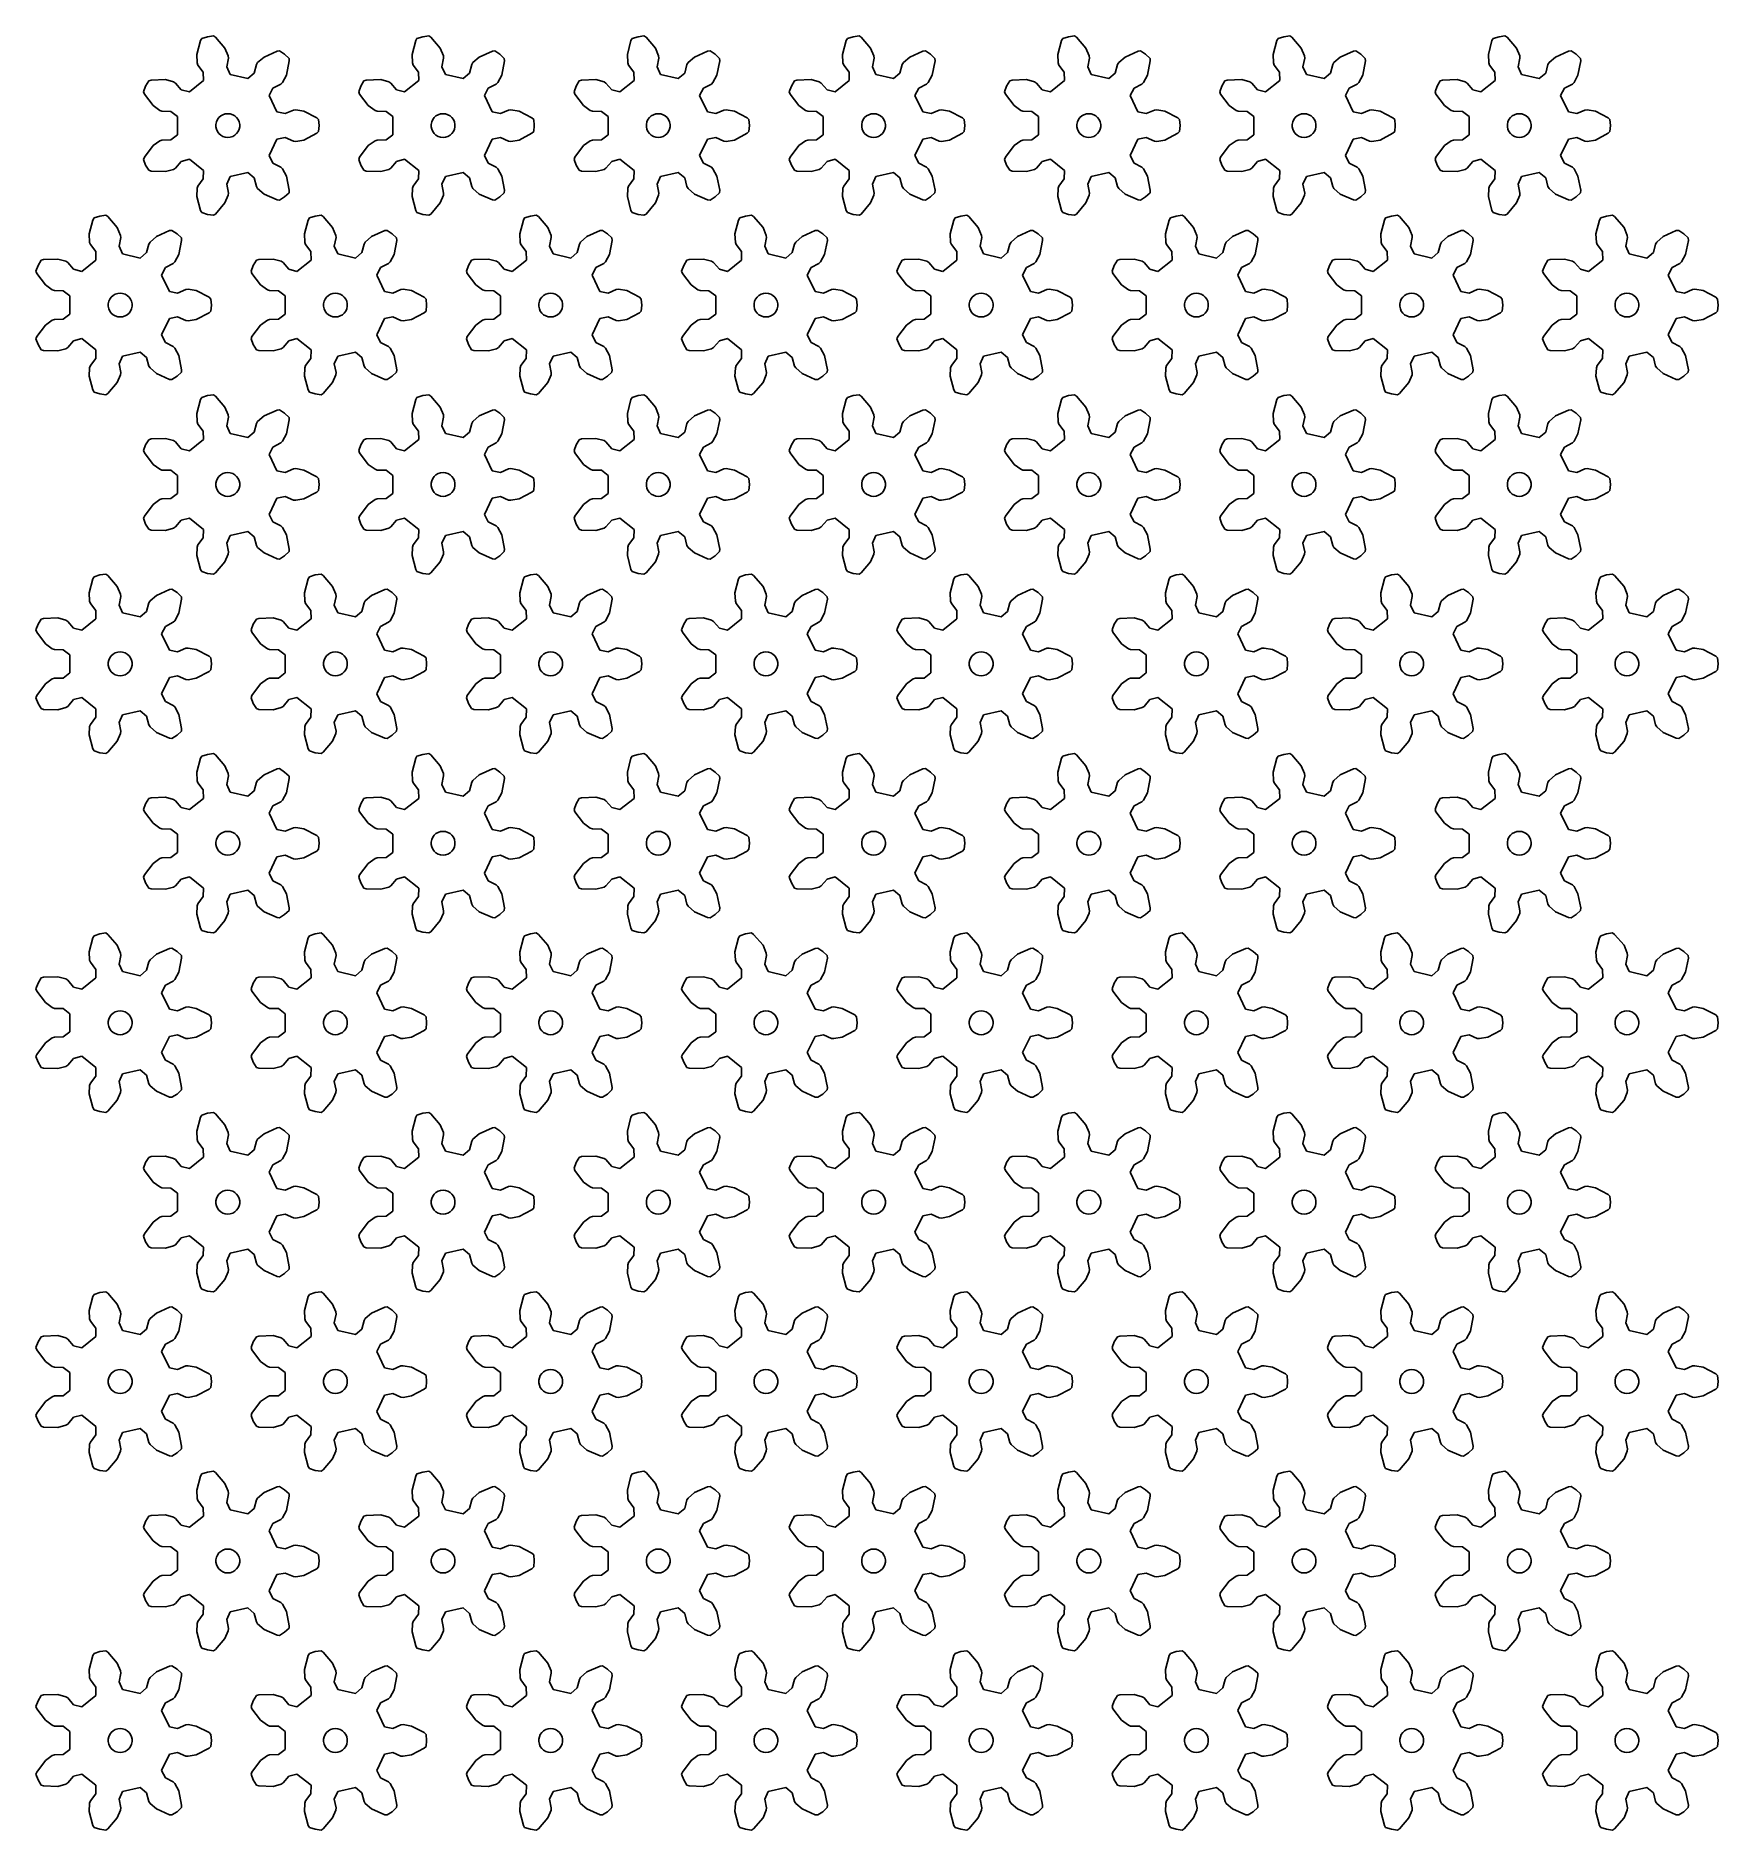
# Model space of a CAD drawing. Extents: x 0 to 211, y 0 to 225.
import ezdxf

# ---------------------------------------------------------------- set-up
doc = ezdxf.new("R2010")
doc.units = 0

msp = doc.modelspace()

# ---------------------------------------------------------------- linework, layer by layer
for p, q in [((22.32, 225.48), (21.57, 225.37)), ((22.58, 225.31), (22.32, 225.48)), ((49.37, 225.48), (48.62, 225.37)), ((49.63, 225.31), (49.37, 225.48)), ((76.42, 225.48), (75.67, 225.37)), ((76.68, 225.31), (76.42, 225.48)), ((103.47, 225.48), (102.72, 225.37)), ((103.73, 225.31), (103.47, 225.48)), ((130.52, 225.48), (129.77, 225.37)), ((130.78, 225.31), (130.52, 225.48)), ((157.57, 225.48), (156.82, 225.37)), ((157.83, 225.31), (157.57, 225.48)), ((184.62, 225.48), (183.87, 225.37)), ((184.88, 225.31), (184.62, 225.48)), ((20.68, 224.88), (20.23, 223.12)), ((20.84, 225.14), (20.68, 224.88)), ((21.57, 225.37), (20.84, 225.14)), ((23.75, 223.93), (22.58, 225.31)), ((24.16, 222.96), (23.75, 223.93)), ((30.32, 223.54), (28.67, 222.81)), ((30.63, 223.58), (30.32, 223.54)), ((31.26, 223.16), (30.63, 223.58)), ((47.73, 224.88), (47.28, 223.12)), ((47.89, 225.14), (47.73, 224.88)), ((48.62, 225.37), (47.89, 225.14)), ((50.8, 223.93), (49.63, 225.31)), ((51.21, 222.96), (50.8, 223.93)), ((57.37, 223.54), (55.72, 222.81)), ((57.68, 223.58), (57.37, 223.54)), ((58.31, 223.16), (57.68, 223.58)), ((74.78, 224.88), (74.33, 223.12)), ((74.94, 225.14), (74.78, 224.88)), ((75.67, 225.37), (74.94, 225.14)), ((77.85, 223.93), (76.68, 225.31)), ((78.26, 222.96), (77.85, 223.93)), ((84.42, 223.54), (82.77, 222.81)), ((84.73, 223.58), (84.42, 223.54)), ((85.36, 223.16), (84.73, 223.58)), ((101.83, 224.88), (101.38, 223.12)), ((102, 225.14), (101.83, 224.88)), ((102.72, 225.37), (102, 225.14)), ((104.9, 223.93), (103.73, 225.31)), ((105.31, 222.96), (104.9, 223.93)), ((111.47, 223.54), (109.82, 222.81)), ((111.78, 223.58), (111.47, 223.54)), ((112.41, 223.16), (111.78, 223.58)), ((128.88, 224.88), (128.43, 223.12)), ((129.05, 225.14), (128.88, 224.88)), ((129.77, 225.37), (129.05, 225.14)), ((131.95, 223.93), (130.78, 225.31)), ((132.37, 222.96), (131.95, 223.93)), ((138.52, 223.54), (136.87, 222.81)), ((138.83, 223.58), (138.52, 223.54)), ((139.46, 223.16), (138.83, 223.58)), ((155.93, 224.88), (155.48, 223.12)), ((156.1, 225.14), (155.93, 224.88)), ((156.82, 225.37), (156.1, 225.14)), ((159, 223.93), (157.83, 225.31)), ((159.42, 222.96), (159, 223.93)), ((165.57, 223.54), (163.92, 222.81)), ((165.88, 223.58), (165.57, 223.54)), ((166.51, 223.16), (165.88, 223.58)), ((182.98, 224.88), (182.53, 223.12)), ((183.15, 225.14), (182.98, 224.88)), ((183.87, 225.37), (183.15, 225.14)), ((186.05, 223.93), (184.88, 225.31)), ((186.47, 222.96), (186.05, 223.93)), ((192.62, 223.54), (190.97, 222.81)), ((192.93, 223.58), (192.62, 223.54)), ((193.56, 223.16), (192.93, 223.58)), ((20.23, 223.12), (20.27, 222.07)), ((20.27, 222.07), (20.37, 221.8)), ((20.37, 221.8), (21.04, 220.9)), ((23.98, 221.57), (24.19, 222.67)), ((24.41, 220.61), (23.98, 221.57)), ((24.19, 222.67), (24.16, 222.96)), ((27.72, 221.87), (27.44, 220.78)), ((27.87, 222.11), (27.72, 221.87)), ((28.67, 222.81), (27.87, 222.11)), ((31.81, 222.64), (31.26, 223.16)), ((31.49, 220.55), (31.84, 222.33)), ((31.84, 222.33), (31.81, 222.64)), ((47.28, 223.12), (47.32, 222.07)), ((47.32, 222.07), (47.42, 221.8)), ((47.42, 221.8), (48.09, 220.9)), ((51.03, 221.57), (51.24, 222.67)), ((51.46, 220.61), (51.03, 221.57)), ((51.24, 222.67), (51.21, 222.96)), ((54.77, 221.87), (54.49, 220.78)), ((54.92, 222.11), (54.77, 221.87)), ((55.72, 222.81), (54.92, 222.11)), ((58.86, 222.64), (58.31, 223.16)), ((58.54, 220.55), (58.89, 222.33)), ((58.89, 222.33), (58.86, 222.64)), ((74.33, 223.12), (74.37, 222.07)), ((74.37, 222.07), (74.47, 221.8)), ((74.47, 221.8), (75.14, 220.9)), ((78.08, 221.57), (78.3, 222.67)), ((78.51, 220.61), (78.08, 221.57)), ((78.3, 222.67), (78.26, 222.96)), ((81.82, 221.87), (81.54, 220.78)), ((81.97, 222.11), (81.82, 221.87)), ((82.77, 222.81), (81.97, 222.11)), ((85.91, 222.64), (85.36, 223.16)), ((85.59, 220.55), (85.94, 222.33)), ((85.94, 222.33), (85.91, 222.64)), ((101.38, 223.12), (101.42, 222.07)), ((101.42, 222.07), (101.52, 221.8)), ((101.52, 221.8), (102.19, 220.9)), ((105.13, 221.57), (105.35, 222.67)), ((105.56, 220.61), (105.13, 221.57)), ((105.35, 222.67), (105.31, 222.96)), ((108.87, 221.87), (108.59, 220.78)), ((109.02, 222.11), (108.87, 221.87)), ((109.82, 222.81), (109.02, 222.11)), ((112.96, 222.64), (112.41, 223.16)), ((112.64, 220.55), (112.99, 222.33)), ((112.99, 222.33), (112.96, 222.64)), ((128.43, 223.12), (128.47, 222.07)), ((128.47, 222.07), (128.57, 221.8)), ((128.57, 221.8), (129.24, 220.9)), ((132.18, 221.57), (132.4, 222.67)), ((132.61, 220.61), (132.18, 221.57)), ((132.4, 222.67), (132.37, 222.96)), ((135.92, 221.87), (135.64, 220.78)), ((136.08, 222.11), (135.92, 221.87)), ((136.87, 222.81), (136.08, 222.11)), ((140.01, 222.64), (139.46, 223.16)), ((139.69, 220.55), (140.04, 222.33)), ((140.04, 222.33), (140.01, 222.64)), ((155.48, 223.12), (155.52, 222.07)), ((155.52, 222.07), (155.62, 221.8)), ((155.62, 221.8), (156.29, 220.9)), ((159.23, 221.57), (159.45, 222.67)), ((159.66, 220.61), (159.23, 221.57)), ((159.45, 222.67), (159.42, 222.96)), ((162.97, 221.87), (162.69, 220.78)), ((163.13, 222.11), (162.97, 221.87)), ((163.92, 222.81), (163.13, 222.11)), ((167.06, 222.64), (166.51, 223.16)), ((166.74, 220.55), (167.09, 222.33)), ((167.09, 222.33), (167.06, 222.64)), ((182.53, 223.12), (182.57, 222.07)), ((182.57, 222.07), (182.67, 221.8)), ((182.67, 221.8), (183.34, 220.9)), ((186.28, 221.57), (186.5, 222.67)), ((186.71, 220.61), (186.28, 221.57)), ((186.5, 222.67), (186.47, 222.96)), ((190.02, 221.87), (189.74, 220.78)), ((190.18, 222.11), (190.02, 221.87)), ((190.97, 222.81), (190.18, 222.11)), ((194.11, 222.64), (193.56, 223.16)), ((193.79, 220.55), (194.14, 222.33)), ((194.14, 222.33), (194.11, 222.64)), ((13.79, 219.17), (13.53, 218.46)), ((14.18, 219.83), (13.79, 219.17)), ((14.47, 219.92), (14.18, 219.83)), ((16.28, 219.98), (14.47, 219.92)), ((17.3, 219.7), (16.28, 219.98)), ((17.54, 219.54), (17.3, 219.7)), ((18.27, 218.69), (17.54, 219.54)), ((21.07, 219.85), (19.29, 218.43)), ((21.04, 220.9), (21.07, 219.85)), ((26.63, 220.11), (24.41, 220.61)), ((27.44, 220.78), (26.63, 220.11)), ((29.31, 217.97), (29.79, 218.91)), ((29.79, 218.91), (30.79, 219.42)), ((30.79, 219.42), (30.99, 219.63)), ((30.99, 219.63), (31.49, 220.55)), ((40.84, 219.17), (40.58, 218.46)), ((41.23, 219.83), (40.84, 219.17)), ((41.52, 219.92), (41.23, 219.83)), ((43.33, 219.98), (41.52, 219.92)), ((44.35, 219.7), (43.33, 219.98)), ((44.59, 219.54), (44.35, 219.7)), ((45.32, 218.69), (44.59, 219.54)), ((48.12, 219.85), (46.34, 218.43)), ((48.09, 220.9), (48.12, 219.85)), ((53.68, 220.11), (51.46, 220.61)), ((54.49, 220.78), (53.68, 220.11)), ((56.36, 217.97), (56.85, 218.91)), ((56.85, 218.91), (57.84, 219.42)), ((57.84, 219.42), (58.04, 219.63)), ((58.04, 219.63), (58.54, 220.55)), ((67.89, 219.17), (67.63, 218.46)), ((68.28, 219.83), (67.89, 219.17)), ((68.57, 219.92), (68.28, 219.83)), ((70.38, 219.98), (68.57, 219.92)), ((71.4, 219.7), (70.38, 219.98)), ((71.64, 219.54), (71.4, 219.7)), ((72.37, 218.69), (71.64, 219.54)), ((75.17, 219.85), (73.39, 218.43)), ((75.14, 220.9), (75.17, 219.85)), ((80.73, 220.11), (78.51, 220.61)), ((81.54, 220.78), (80.73, 220.11)), ((83.41, 217.97), (83.9, 218.91)), ((83.9, 218.91), (84.89, 219.42)), ((84.89, 219.42), (85.09, 219.63)), ((85.09, 219.63), (85.59, 220.55)), ((94.94, 219.17), (94.68, 218.46)), ((95.33, 219.83), (94.94, 219.17)), ((95.62, 219.92), (95.33, 219.83)), ((97.43, 219.98), (95.62, 219.92)), ((98.45, 219.7), (97.43, 219.98)), ((98.69, 219.54), (98.45, 219.7)), ((99.42, 218.69), (98.69, 219.54)), ((102.22, 219.85), (100.44, 218.43)), ((102.19, 220.9), (102.22, 219.85)), ((107.78, 220.11), (105.56, 220.61)), ((108.59, 220.78), (107.78, 220.11)), ((110.46, 217.97), (110.95, 218.91)), ((110.95, 218.91), (111.94, 219.42)), ((111.94, 219.42), (112.15, 219.63)), ((112.15, 219.63), (112.64, 220.55)), ((121.99, 219.17), (121.73, 218.46)), ((122.38, 219.83), (121.99, 219.17)), ((122.67, 219.92), (122.38, 219.83)), ((124.48, 219.98), (122.67, 219.92)), ((125.5, 219.7), (124.48, 219.98)), ((125.74, 219.54), (125.5, 219.7)), ((126.47, 218.69), (125.74, 219.54)), ((129.27, 219.85), (127.49, 218.43)), ((129.24, 220.9), (129.27, 219.85)), ((134.83, 220.11), (132.61, 220.61)), ((135.64, 220.78), (134.83, 220.11)), ((137.51, 217.97), (138, 218.91)), ((138, 218.91), (138.99, 219.42)), ((138.99, 219.42), (139.2, 219.63)), ((139.2, 219.63), (139.69, 220.55)), ((149.04, 219.17), (148.78, 218.46)), ((149.43, 219.83), (149.04, 219.17)), ((149.72, 219.92), (149.43, 219.83)), ((151.53, 219.98), (149.72, 219.92)), ((152.55, 219.7), (151.53, 219.98)), ((152.79, 219.54), (152.55, 219.7)), ((153.52, 218.69), (152.79, 219.54)), ((156.32, 219.85), (154.54, 218.43)), ((156.29, 220.9), (156.32, 219.85)), ((161.88, 220.11), (159.66, 220.61)), ((162.69, 220.78), (161.88, 220.11)), ((164.56, 217.97), (165.05, 218.91)), ((165.05, 218.91), (166.04, 219.42)), ((166.04, 219.42), (166.25, 219.63)), ((166.25, 219.63), (166.74, 220.55)), ((176.09, 219.17), (175.83, 218.46)), ((176.48, 219.83), (176.09, 219.17)), ((176.77, 219.92), (176.48, 219.83)), ((178.59, 219.98), (176.77, 219.92)), ((179.6, 219.7), (178.59, 219.98)), ((179.85, 219.54), (179.6, 219.7)), ((180.57, 218.69), (179.85, 219.54)), ((183.37, 219.85), (181.59, 218.43)), ((183.34, 220.9), (183.37, 219.85)), ((188.93, 220.11), (186.71, 220.61)), ((189.74, 220.78), (188.93, 220.11)), ((191.61, 217.97), (192.1, 218.91)), ((192.1, 218.91), (193.09, 219.42)), ((193.09, 219.42), (193.3, 219.63)), ((193.3, 219.63), (193.79, 220.55)), ((13.53, 218.46), (13.63, 218.17)), ((13.63, 218.17), (14.72, 216.72)), ((14.72, 216.72), (15.57, 216.1)), ((19.29, 218.43), (18.27, 218.69)), ((30.3, 215.92), (29.31, 217.97)), ((40.58, 218.46), (40.68, 218.17)), ((40.68, 218.17), (41.77, 216.72)), ((41.77, 216.72), (42.62, 216.1)), ((46.34, 218.43), (45.32, 218.69)), ((57.35, 215.92), (56.36, 217.97)), ((67.63, 218.46), (67.73, 218.17)), ((67.73, 218.17), (68.82, 216.72)), ((68.82, 216.72), (69.67, 216.1)), ((73.39, 218.43), (72.37, 218.69)), ((84.4, 215.92), (83.41, 217.97)), ((94.68, 218.46), (94.78, 218.17)), ((94.78, 218.17), (95.87, 216.72)), ((95.87, 216.72), (96.72, 216.1)), ((100.44, 218.43), (99.42, 218.69)), ((111.45, 215.92), (110.46, 217.97)), ((121.73, 218.46), (121.83, 218.17)), ((121.83, 218.17), (122.92, 216.72)), ((122.92, 216.72), (123.77, 216.1)), ((127.49, 218.43), (126.47, 218.69)), ((138.5, 215.92), (137.51, 217.97)), ((148.78, 218.46), (148.88, 218.17)), ((148.88, 218.17), (149.97, 216.72)), ((149.97, 216.72), (150.82, 216.1)), ((154.54, 218.43), (153.52, 218.69)), ((165.55, 215.92), (164.56, 217.97)), ((175.83, 218.46), (175.93, 218.17)), ((175.93, 218.17), (177.02, 216.72)), ((177.02, 216.72), (177.87, 216.1)), ((181.59, 218.43), (180.57, 218.69)), ((192.6, 215.92), (191.61, 217.97)), ((15.57, 216.1), (15.84, 216.01)), ((15.84, 216.01), (16.96, 215.98)), ((16.96, 215.98), (17.8, 215.34)), ((17.8, 215.34), (17.8, 213.06)), ((22.62, 214.36), (22.69, 214.67)), ((22.62, 214.04), (22.62, 214.36)), ((22.69, 214.67), (22.82, 214.95)), ((22.82, 214.95), (23, 215.21)), ((23, 215.21), (23.23, 215.42)), ((23.23, 215.42), (23.51, 215.57)), ((23.51, 215.57), (23.8, 215.67)), ((23.8, 215.67), (24.12, 215.7)), ((24.12, 215.7), (24.43, 215.67)), ((24.43, 215.67), (24.73, 215.57)), ((24.73, 215.57), (25, 215.42)), ((25, 215.42), (25.23, 215.21)), ((25.23, 215.21), (25.42, 214.95)), ((25.42, 214.95), (25.54, 214.67)), ((25.54, 214.67), (25.61, 214.36)), ((25.61, 214.36), (25.61, 214.04)), ((31.33, 215.71), (30.3, 215.92)), ((32.36, 216.16), (31.33, 215.71)), ((32.65, 216.2), (32.36, 216.16)), ((33.68, 216.01), (32.65, 216.2)), ((35.29, 215.17), (33.68, 216.01)), ((35.51, 214.96), (35.29, 215.17)), ((35.58, 214.2), (35.51, 214.96)), ((42.62, 216.1), (42.89, 216.01)), ((42.89, 216.01), (44.01, 215.98)), ((44.01, 215.98), (44.85, 215.34)), ((44.85, 215.34), (44.85, 213.06)), ((49.67, 214.36), (49.74, 214.67)), ((49.67, 214.04), (49.67, 214.36)), ((49.74, 214.67), (49.87, 214.95)), ((49.87, 214.95), (50.05, 215.21)), ((50.05, 215.21), (50.28, 215.42)), ((50.28, 215.42), (50.56, 215.57)), ((50.56, 215.57), (50.85, 215.67)), ((50.85, 215.67), (51.17, 215.7)), ((51.17, 215.7), (51.48, 215.67)), ((51.48, 215.67), (51.78, 215.57)), ((51.78, 215.57), (52.05, 215.42)), ((52.05, 215.42), (52.28, 215.21)), ((52.28, 215.21), (52.47, 214.95)), ((52.47, 214.95), (52.59, 214.67)), ((52.59, 214.67), (52.66, 214.36)), ((52.66, 214.36), (52.66, 214.04)), ((58.38, 215.71), (57.35, 215.92)), ((59.41, 216.16), (58.38, 215.71)), ((59.7, 216.2), (59.41, 216.16)), ((60.73, 216.01), (59.7, 216.2)), ((62.34, 215.17), (60.73, 216.01)), ((62.56, 214.96), (62.34, 215.17)), ((62.63, 214.2), (62.56, 214.96)), ((69.67, 216.1), (69.94, 216.01)), ((69.94, 216.01), (71.06, 215.98)), ((71.06, 215.98), (71.9, 215.34)), ((71.9, 215.34), (71.9, 213.06)), ((76.73, 214.36), (76.79, 214.67)), ((76.73, 214.04), (76.73, 214.36)), ((76.79, 214.67), (76.92, 214.95)), ((76.92, 214.95), (77.1, 215.21)), ((77.1, 215.21), (77.34, 215.42)), ((77.34, 215.42), (77.61, 215.57)), ((77.61, 215.57), (77.91, 215.67)), ((77.91, 215.67), (78.22, 215.7)), ((78.22, 215.7), (78.53, 215.67)), ((78.53, 215.67), (78.83, 215.57)), ((78.83, 215.57), (79.1, 215.42)), ((79.1, 215.42), (79.33, 215.21)), ((79.33, 215.21), (79.52, 214.95)), ((79.52, 214.95), (79.64, 214.67)), ((79.64, 214.67), (79.71, 214.36)), ((79.71, 214.36), (79.71, 214.04)), ((85.44, 215.71), (84.4, 215.92)), ((86.46, 216.16), (85.44, 215.71)), ((86.75, 216.2), (86.46, 216.16)), ((87.78, 216.01), (86.75, 216.2)), ((89.39, 215.17), (87.78, 216.01)), ((89.61, 214.96), (89.39, 215.17)), ((89.68, 214.2), (89.61, 214.96)), ((96.72, 216.1), (96.99, 216.01)), ((96.99, 216.01), (98.11, 215.98)), ((98.11, 215.98), (98.95, 215.34)), ((98.95, 215.34), (98.95, 213.06)), ((103.78, 214.36), (103.84, 214.67)), ((103.78, 214.04), (103.78, 214.36)), ((103.84, 214.67), (103.97, 214.95)), ((103.97, 214.95), (104.15, 215.21)), ((104.15, 215.21), (104.39, 215.42)), ((104.39, 215.42), (104.66, 215.57)), ((104.66, 215.57), (104.96, 215.67)), ((104.96, 215.67), (105.27, 215.7)), ((105.27, 215.7), (105.58, 215.67)), ((105.58, 215.67), (105.88, 215.57)), ((105.88, 215.57), (106.15, 215.42)), ((106.15, 215.42), (106.38, 215.21)), ((106.38, 215.21), (106.57, 214.95)), ((106.57, 214.95), (106.69, 214.67)), ((106.69, 214.67), (106.76, 214.36)), ((106.76, 214.36), (106.76, 214.04)), ((112.49, 215.71), (111.45, 215.92)), ((113.51, 216.16), (112.49, 215.71)), ((113.8, 216.2), (113.51, 216.16)), ((114.83, 216.01), (113.8, 216.2)), ((116.44, 215.17), (114.83, 216.01)), ((116.66, 214.96), (116.44, 215.17)), ((116.73, 214.2), (116.66, 214.96)), ((123.77, 216.1), (124.04, 216.01)), ((124.04, 216.01), (125.16, 215.98)), ((125.16, 215.98), (126, 215.34)), ((126, 215.34), (126, 213.06)), ((130.83, 214.36), (130.89, 214.67)), ((130.83, 214.04), (130.83, 214.36)), ((130.89, 214.67), (131.02, 214.95)), ((131.02, 214.95), (131.2, 215.21)), ((131.2, 215.21), (131.44, 215.42)), ((131.44, 215.42), (131.71, 215.57)), ((131.71, 215.57), (132.01, 215.67)), ((132.01, 215.67), (132.32, 215.7)), ((132.32, 215.7), (132.63, 215.67)), ((132.63, 215.67), (132.93, 215.57)), ((132.93, 215.57), (133.2, 215.42)), ((133.2, 215.42), (133.43, 215.21)), ((133.43, 215.21), (133.62, 214.95)), ((133.62, 214.95), (133.74, 214.67)), ((133.74, 214.67), (133.81, 214.36)), ((133.81, 214.36), (133.81, 214.04)), ((139.54, 215.71), (138.5, 215.92)), ((140.56, 216.16), (139.54, 215.71)), ((140.85, 216.2), (140.56, 216.16)), ((141.88, 216.01), (140.85, 216.2)), ((143.49, 215.17), (141.88, 216.01)), ((143.71, 214.96), (143.49, 215.17)), ((143.78, 214.2), (143.71, 214.96)), ((150.82, 216.1), (151.09, 216.01)), ((151.09, 216.01), (152.21, 215.98)), ((152.21, 215.98), (153.05, 215.34)), ((153.05, 215.34), (153.05, 213.06)), ((157.88, 214.36), (157.94, 214.67)), ((157.88, 214.04), (157.88, 214.36)), ((157.94, 214.67), (158.07, 214.95)), ((158.07, 214.95), (158.25, 215.21)), ((158.25, 215.21), (158.49, 215.42)), ((158.49, 215.42), (158.76, 215.57)), ((158.76, 215.57), (159.06, 215.67)), ((159.06, 215.67), (159.37, 215.7)), ((159.37, 215.7), (159.68, 215.67)), ((159.68, 215.67), (159.98, 215.57)), ((159.98, 215.57), (160.25, 215.42)), ((160.25, 215.42), (160.48, 215.21)), ((160.48, 215.21), (160.67, 214.95)), ((160.67, 214.95), (160.79, 214.67)), ((160.79, 214.67), (160.86, 214.36)), ((160.86, 214.36), (160.86, 214.04)), ((166.59, 215.71), (165.55, 215.92)), ((167.61, 216.16), (166.59, 215.71)), ((167.9, 216.2), (167.61, 216.16)), ((168.93, 216.01), (167.9, 216.2)), ((170.54, 215.17), (168.93, 216.01)), ((170.76, 214.96), (170.54, 215.17)), ((170.83, 214.2), (170.76, 214.96)), ((177.87, 216.1), (178.14, 216.01)), ((178.14, 216.01), (179.26, 215.98)), ((179.26, 215.98), (180.1, 215.34)), ((180.1, 215.34), (180.1, 213.06)), ((184.93, 214.36), (184.99, 214.67)), ((184.93, 214.04), (184.93, 214.36)), ((184.99, 214.67), (185.12, 214.95)), ((185.12, 214.95), (185.3, 215.21)), ((185.3, 215.21), (185.54, 215.42)), ((185.54, 215.42), (185.81, 215.57)), ((185.81, 215.57), (186.11, 215.67)), ((186.11, 215.67), (186.42, 215.7)), ((186.42, 215.7), (186.73, 215.67)), ((186.73, 215.67), (187.03, 215.57)), ((187.03, 215.57), (187.3, 215.42)), ((187.3, 215.42), (187.53, 215.21)), ((187.53, 215.21), (187.72, 214.95)), ((187.72, 214.95), (187.84, 214.67)), ((187.84, 214.67), (187.91, 214.36)), ((187.91, 214.36), (187.91, 214.04)), ((193.64, 215.71), (192.6, 215.92)), ((194.66, 216.16), (193.64, 215.71)), ((194.95, 216.2), (194.66, 216.16)), ((195.98, 216.01), (194.95, 216.2)), ((197.59, 215.17), (195.98, 216.01)), ((197.81, 214.96), (197.59, 215.17)), ((197.88, 214.2), (197.81, 214.96)), ((15.57, 212.3), (14.72, 211.68)), ((15.84, 212.39), (15.57, 212.3)), ((16.96, 212.43), (15.84, 212.39)), ((17.8, 213.06), (16.96, 212.43)), ((22.69, 213.74), (22.62, 214.04)), ((22.82, 213.45), (22.69, 213.74)), ((23, 213.2), (22.82, 213.45)), ((23.23, 212.99), (23, 213.2)), ((23.51, 212.83), (23.23, 212.99)), ((23.8, 212.73), (23.51, 212.83)), ((24.12, 212.7), (23.8, 212.73)), ((24.43, 212.73), (24.12, 212.7)), ((24.73, 212.83), (24.43, 212.73)), ((25, 212.99), (24.73, 212.83)), ((25.23, 213.2), (25, 212.99)), ((25.42, 213.45), (25.23, 213.2)), ((25.54, 213.74), (25.42, 213.45)), ((25.61, 214.04), (25.54, 213.74)), ((29.31, 210.44), (30.3, 212.49)), ((30.3, 212.49), (31.33, 212.7)), ((31.33, 212.7), (32.36, 212.24)), ((32.36, 212.24), (32.65, 212.21)), ((32.65, 212.21), (33.68, 212.39)), ((33.68, 212.39), (35.29, 213.23)), ((35.29, 213.23), (35.51, 213.45)), ((35.51, 213.45), (35.58, 214.2)), ((42.62, 212.3), (41.77, 211.68)), ((42.89, 212.39), (42.62, 212.3)), ((44.01, 212.43), (42.89, 212.39)), ((44.85, 213.06), (44.01, 212.43)), ((49.74, 213.74), (49.67, 214.04)), ((49.87, 213.45), (49.74, 213.74)), ((50.05, 213.2), (49.87, 213.45)), ((50.28, 212.99), (50.05, 213.2)), ((50.56, 212.83), (50.28, 212.99)), ((50.85, 212.73), (50.56, 212.83)), ((51.17, 212.7), (50.85, 212.73)), ((51.48, 212.73), (51.17, 212.7)), ((51.78, 212.83), (51.48, 212.73)), ((52.05, 212.99), (51.78, 212.83)), ((52.28, 213.2), (52.05, 212.99)), ((52.47, 213.45), (52.28, 213.2)), ((52.59, 213.74), (52.47, 213.45)), ((52.66, 214.04), (52.59, 213.74)), ((56.36, 210.44), (57.35, 212.49)), ((57.35, 212.49), (58.38, 212.7)), ((58.38, 212.7), (59.41, 212.24)), ((59.41, 212.24), (59.7, 212.21)), ((59.7, 212.21), (60.73, 212.39)), ((60.73, 212.39), (62.34, 213.23)), ((62.34, 213.23), (62.56, 213.45)), ((62.56, 213.45), (62.63, 214.2)), ((69.67, 212.3), (68.82, 211.68)), ((69.94, 212.39), (69.67, 212.3)), ((71.06, 212.43), (69.94, 212.39)), ((71.9, 213.06), (71.06, 212.43)), ((76.79, 213.74), (76.73, 214.04)), ((76.92, 213.45), (76.79, 213.74)), ((77.1, 213.2), (76.92, 213.45)), ((77.34, 212.99), (77.1, 213.2)), ((77.61, 212.83), (77.34, 212.99)), ((77.91, 212.73), (77.61, 212.83)), ((78.22, 212.7), (77.91, 212.73)), ((78.53, 212.73), (78.22, 212.7)), ((78.83, 212.83), (78.53, 212.73)), ((79.1, 212.99), (78.83, 212.83)), ((79.33, 213.2), (79.1, 212.99)), ((79.52, 213.45), (79.33, 213.2)), ((79.64, 213.74), (79.52, 213.45)), ((79.71, 214.04), (79.64, 213.74)), ((83.41, 210.44), (84.4, 212.49)), ((84.4, 212.49), (85.44, 212.7)), ((85.44, 212.7), (86.46, 212.24)), ((86.46, 212.24), (86.75, 212.21)), ((86.75, 212.21), (87.78, 212.39)), ((87.78, 212.39), (89.39, 213.23)), ((89.39, 213.23), (89.61, 213.45)), ((89.61, 213.45), (89.68, 214.2)), ((96.72, 212.3), (95.87, 211.68)), ((96.99, 212.39), (96.72, 212.3)), ((98.11, 212.43), (96.99, 212.39)), ((98.95, 213.06), (98.11, 212.43)), ((103.84, 213.74), (103.78, 214.04)), ((103.97, 213.45), (103.84, 213.74)), ((104.15, 213.2), (103.97, 213.45)), ((104.39, 212.99), (104.15, 213.2)), ((104.66, 212.83), (104.39, 212.99)), ((104.96, 212.73), (104.66, 212.83)), ((105.27, 212.7), (104.96, 212.73)), ((105.58, 212.73), (105.27, 212.7)), ((105.88, 212.83), (105.58, 212.73)), ((106.15, 212.99), (105.88, 212.83)), ((106.38, 213.2), (106.15, 212.99)), ((106.57, 213.45), (106.38, 213.2)), ((106.69, 213.74), (106.57, 213.45)), ((106.76, 214.04), (106.69, 213.74)), ((110.46, 210.44), (111.45, 212.49)), ((111.45, 212.49), (112.49, 212.7)), ((112.49, 212.7), (113.51, 212.24)), ((113.51, 212.24), (113.8, 212.21)), ((113.8, 212.21), (114.83, 212.39)), ((114.83, 212.39), (116.44, 213.23)), ((116.44, 213.23), (116.66, 213.45)), ((116.66, 213.45), (116.73, 214.2)), ((123.77, 212.3), (122.92, 211.68)), ((124.04, 212.39), (123.77, 212.3)), ((125.16, 212.43), (124.04, 212.39)), ((126, 213.06), (125.16, 212.43)), ((130.89, 213.74), (130.83, 214.04)), ((131.02, 213.45), (130.89, 213.74)), ((131.2, 213.2), (131.02, 213.45)), ((131.44, 212.99), (131.2, 213.2)), ((131.71, 212.83), (131.44, 212.99)), ((132.01, 212.73), (131.71, 212.83)), ((132.32, 212.7), (132.01, 212.73)), ((132.63, 212.73), (132.32, 212.7)), ((132.93, 212.83), (132.63, 212.73)), ((133.2, 212.99), (132.93, 212.83)), ((133.43, 213.2), (133.2, 212.99)), ((133.62, 213.45), (133.43, 213.2)), ((133.74, 213.74), (133.62, 213.45)), ((133.81, 214.04), (133.74, 213.74)), ((137.51, 210.44), (138.5, 212.49)), ((138.5, 212.49), (139.54, 212.7)), ((139.54, 212.7), (140.56, 212.24)), ((140.56, 212.24), (140.85, 212.21)), ((140.85, 212.21), (141.88, 212.39)), ((141.88, 212.39), (143.49, 213.23)), ((143.49, 213.23), (143.71, 213.45)), ((143.71, 213.45), (143.78, 214.2)), ((150.82, 212.3), (149.97, 211.68)), ((151.09, 212.39), (150.82, 212.3)), ((152.21, 212.43), (151.09, 212.39)), ((153.05, 213.06), (152.21, 212.43)), ((157.94, 213.74), (157.88, 214.04)), ((158.07, 213.45), (157.94, 213.74)), ((158.25, 213.2), (158.07, 213.45)), ((158.49, 212.99), (158.25, 213.2)), ((158.76, 212.83), (158.49, 212.99)), ((159.06, 212.73), (158.76, 212.83)), ((159.37, 212.7), (159.06, 212.73)), ((159.68, 212.73), (159.37, 212.7)), ((159.98, 212.83), (159.68, 212.73)), ((160.25, 212.99), (159.98, 212.83)), ((160.48, 213.2), (160.25, 212.99)), ((160.67, 213.45), (160.48, 213.2)), ((160.79, 213.74), (160.67, 213.45)), ((160.86, 214.04), (160.79, 213.74)), ((164.56, 210.44), (165.55, 212.49)), ((165.55, 212.49), (166.59, 212.7)), ((166.59, 212.7), (167.61, 212.24)), ((167.61, 212.24), (167.9, 212.21)), ((167.9, 212.21), (168.93, 212.39)), ((168.93, 212.39), (170.54, 213.23)), ((170.54, 213.23), (170.76, 213.45)), ((170.76, 213.45), (170.83, 214.2)), ((177.87, 212.3), (177.02, 211.68)), ((178.14, 212.39), (177.87, 212.3)), ((179.26, 212.43), (178.14, 212.39)), ((180.1, 213.06), (179.26, 212.43)), ((184.99, 213.74), (184.93, 214.04)), ((185.12, 213.45), (184.99, 213.74)), ((185.3, 213.2), (185.12, 213.45)), ((185.54, 212.99), (185.3, 213.2)), ((185.81, 212.83), (185.54, 212.99)), ((186.11, 212.73), (185.81, 212.83)), ((186.42, 212.7), (186.11, 212.73)), ((186.73, 212.73), (186.42, 212.7)), ((187.03, 212.83), (186.73, 212.73)), ((187.3, 212.99), (187.03, 212.83)), ((187.53, 213.2), (187.3, 212.99)), ((187.72, 213.45), (187.53, 213.2)), ((187.84, 213.74), (187.72, 213.45)), ((187.91, 214.04), (187.84, 213.74)), ((191.61, 210.44), (192.6, 212.49)), ((192.6, 212.49), (193.64, 212.7)), ((193.64, 212.7), (194.66, 212.24)), ((194.66, 212.24), (194.95, 212.21)), ((194.95, 212.21), (195.98, 212.39)), ((195.98, 212.39), (197.59, 213.23)), ((197.59, 213.23), (197.81, 213.45)), ((197.81, 213.45), (197.88, 214.2)), ((13.63, 210.23), (13.53, 209.94)), ((13.53, 209.94), (13.79, 209.23)), ((14.72, 211.68), (13.63, 210.23)), ((17.54, 208.86), (18.27, 209.71)), ((18.27, 209.71), (19.29, 209.97)), ((19.29, 209.97), (21.07, 208.55)), ((29.79, 209.5), (29.31, 210.44)), ((40.68, 210.23), (40.58, 209.94)), ((40.58, 209.94), (40.84, 209.23)), ((41.77, 211.68), (40.68, 210.23)), ((44.59, 208.86), (45.32, 209.71)), ((45.32, 209.71), (46.34, 209.97)), ((46.34, 209.97), (48.12, 208.55)), ((56.85, 209.5), (56.36, 210.44)), ((67.73, 210.23), (67.63, 209.94)), ((67.63, 209.94), (67.89, 209.23)), ((68.82, 211.68), (67.73, 210.23)), ((71.64, 208.86), (72.37, 209.71)), ((72.37, 209.71), (73.39, 209.97)), ((73.39, 209.97), (75.17, 208.55)), ((83.9, 209.5), (83.41, 210.44)), ((94.78, 210.23), (94.68, 209.94)), ((94.68, 209.94), (94.94, 209.23)), ((95.87, 211.68), (94.78, 210.23)), ((98.69, 208.86), (99.42, 209.71)), ((99.42, 209.71), (100.44, 209.97)), ((100.44, 209.97), (102.22, 208.55)), ((110.95, 209.5), (110.46, 210.44)), ((121.83, 210.23), (121.73, 209.94)), ((121.73, 209.94), (121.99, 209.23)), ((122.92, 211.68), (121.83, 210.23)), ((125.74, 208.86), (126.47, 209.71)), ((126.47, 209.71), (127.49, 209.97)), ((127.49, 209.97), (129.27, 208.55)), ((138, 209.5), (137.51, 210.44)), ((148.88, 210.23), (148.78, 209.94)), ((148.78, 209.94), (149.04, 209.23)), ((149.97, 211.68), (148.88, 210.23)), ((152.79, 208.86), (153.52, 209.71)), ((153.52, 209.71), (154.54, 209.97)), ((154.54, 209.97), (156.32, 208.55)), ((165.05, 209.5), (164.56, 210.44)), ((175.93, 210.23), (175.83, 209.94)), ((175.83, 209.94), (176.09, 209.23)), ((177.02, 211.68), (175.93, 210.23)), ((179.85, 208.86), (180.57, 209.71)), ((180.57, 209.71), (181.59, 209.97)), ((181.59, 209.97), (183.37, 208.55)), ((192.1, 209.5), (191.61, 210.44)), ((13.79, 209.23), (14.18, 208.58)), ((14.18, 208.58), (14.47, 208.48)), ((14.47, 208.48), (16.28, 208.42)), ((16.28, 208.42), (17.3, 208.7)), ((17.3, 208.7), (17.54, 208.86)), ((21.04, 207.5), (20.37, 206.6)), ((21.07, 208.55), (21.04, 207.5)), ((23.98, 206.83), (24.41, 207.79)), ((24.41, 207.79), (26.63, 208.3)), ((26.63, 208.3), (27.44, 207.62)), ((27.44, 207.62), (27.72, 206.54)), ((30.79, 208.98), (29.79, 209.5)), ((30.99, 208.78), (30.79, 208.98)), ((31.49, 207.85), (30.99, 208.78)), ((31.84, 206.07), (31.49, 207.85)), ((40.84, 209.23), (41.23, 208.58)), ((41.23, 208.58), (41.52, 208.48)), ((41.52, 208.48), (43.33, 208.42)), ((43.33, 208.42), (44.35, 208.7)), ((44.35, 208.7), (44.59, 208.86)), ((48.09, 207.5), (47.42, 206.6)), ((48.12, 208.55), (48.09, 207.5)), ((51.03, 206.83), (51.46, 207.79)), ((51.46, 207.79), (53.68, 208.3)), ((53.68, 208.3), (54.49, 207.62)), ((54.49, 207.62), (54.77, 206.54)), ((57.84, 208.98), (56.85, 209.5)), ((58.04, 208.78), (57.84, 208.98)), ((58.54, 207.85), (58.04, 208.78)), ((58.89, 206.07), (58.54, 207.85)), ((67.89, 209.23), (68.28, 208.58)), ((68.28, 208.58), (68.57, 208.48)), ((68.57, 208.48), (70.38, 208.42)), ((70.38, 208.42), (71.4, 208.7)), ((71.4, 208.7), (71.64, 208.86)), ((75.14, 207.5), (74.47, 206.6)), ((75.17, 208.55), (75.14, 207.5)), ((78.08, 206.83), (78.51, 207.79)), ((78.51, 207.79), (80.73, 208.3)), ((80.73, 208.3), (81.54, 207.62)), ((81.54, 207.62), (81.82, 206.54)), ((84.89, 208.98), (83.9, 209.5)), ((85.09, 208.78), (84.89, 208.98)), ((85.59, 207.85), (85.09, 208.78)), ((85.94, 206.07), (85.59, 207.85)), ((94.94, 209.23), (95.33, 208.58)), ((95.33, 208.58), (95.62, 208.48)), ((95.62, 208.48), (97.43, 208.42)), ((97.43, 208.42), (98.45, 208.7)), ((98.45, 208.7), (98.69, 208.86)), ((102.19, 207.5), (101.52, 206.6)), ((102.22, 208.55), (102.19, 207.5)), ((105.13, 206.83), (105.56, 207.79)), ((105.56, 207.79), (107.78, 208.3)), ((107.78, 208.3), (108.59, 207.62)), ((108.59, 207.62), (108.87, 206.54)), ((111.94, 208.98), (110.95, 209.5)), ((112.15, 208.78), (111.94, 208.98)), ((112.64, 207.85), (112.15, 208.78)), ((112.99, 206.07), (112.64, 207.85)), ((121.99, 209.23), (122.38, 208.58)), ((122.38, 208.58), (122.67, 208.48)), ((122.67, 208.48), (124.48, 208.42)), ((124.48, 208.42), (125.5, 208.7)), ((125.5, 208.7), (125.74, 208.86)), ((129.24, 207.5), (128.57, 206.6)), ((129.27, 208.55), (129.24, 207.5)), ((132.18, 206.83), (132.61, 207.79)), ((132.61, 207.79), (134.83, 208.3)), ((134.83, 208.3), (135.64, 207.62)), ((135.64, 207.62), (135.92, 206.54)), ((138.99, 208.98), (138, 209.5)), ((139.2, 208.78), (138.99, 208.98)), ((139.69, 207.85), (139.2, 208.78)), ((140.04, 206.07), (139.69, 207.85)), ((149.04, 209.23), (149.43, 208.58)), ((149.43, 208.58), (149.72, 208.48)), ((149.72, 208.48), (151.53, 208.42)), ((151.53, 208.42), (152.55, 208.7)), ((152.55, 208.7), (152.79, 208.86)), ((156.29, 207.5), (155.62, 206.6)), ((156.32, 208.55), (156.29, 207.5)), ((159.23, 206.83), (159.66, 207.79)), ((159.66, 207.79), (161.88, 208.3)), ((161.88, 208.3), (162.69, 207.62)), ((162.69, 207.62), (162.97, 206.54)), ((166.04, 208.98), (165.05, 209.5)), ((166.25, 208.78), (166.04, 208.98)), ((166.74, 207.85), (166.25, 208.78)), ((167.09, 206.07), (166.74, 207.85)), ((176.09, 209.23), (176.48, 208.58)), ((176.48, 208.58), (176.77, 208.48)), ((176.77, 208.48), (178.59, 208.42)), ((178.59, 208.42), (179.6, 208.7)), ((179.6, 208.7), (179.85, 208.86)), ((183.34, 207.5), (182.67, 206.6)), ((183.37, 208.55), (183.34, 207.5)), ((186.28, 206.83), (186.71, 207.79)), ((186.71, 207.79), (188.93, 208.3)), ((188.93, 208.3), (189.74, 207.62)), ((189.74, 207.62), (190.02, 206.54)), ((193.09, 208.98), (192.1, 209.5)), ((193.3, 208.78), (193.09, 208.98)), ((193.79, 207.85), (193.3, 208.78)), ((194.14, 206.07), (193.79, 207.85)), ((20.27, 206.33), (20.23, 205.28)), ((20.23, 205.28), (20.68, 203.53)), ((20.37, 206.6), (20.27, 206.33)), ((23.75, 204.48), (24.16, 205.44)), ((24.19, 205.73), (23.98, 206.83)), ((24.16, 205.44), (24.19, 205.73)), ((27.72, 206.54), (27.87, 206.29)), ((27.87, 206.29), (28.67, 205.6)), ((28.67, 205.6), (30.32, 204.86)), ((30.63, 204.82), (31.26, 205.24)), ((31.26, 205.24), (31.81, 205.77)), ((31.81, 205.77), (31.84, 206.07)), ((47.32, 206.33), (47.28, 205.28)), ((47.28, 205.28), (47.73, 203.53)), ((47.42, 206.6), (47.32, 206.33)), ((50.8, 204.48), (51.21, 205.44)), ((51.24, 205.73), (51.03, 206.83)), ((51.21, 205.44), (51.24, 205.73)), ((54.77, 206.54), (54.92, 206.29)), ((54.92, 206.29), (55.72, 205.6)), ((55.72, 205.6), (57.37, 204.86)), ((57.68, 204.82), (58.31, 205.24)), ((58.31, 205.24), (58.86, 205.77)), ((58.86, 205.77), (58.89, 206.07)), ((74.37, 206.33), (74.33, 205.28)), ((74.33, 205.28), (74.78, 203.53)), ((74.47, 206.6), (74.37, 206.33)), ((77.85, 204.48), (78.26, 205.44)), ((78.3, 205.73), (78.08, 206.83)), ((78.26, 205.44), (78.3, 205.73)), ((81.82, 206.54), (81.97, 206.29)), ((81.97, 206.29), (82.77, 205.6)), ((82.77, 205.6), (84.42, 204.86)), ((84.73, 204.82), (85.36, 205.24)), ((85.36, 205.24), (85.91, 205.77)), ((85.91, 205.77), (85.94, 206.07)), ((101.42, 206.33), (101.38, 205.28)), ((101.38, 205.28), (101.83, 203.53)), ((101.52, 206.6), (101.42, 206.33)), ((104.9, 204.48), (105.31, 205.44)), ((105.35, 205.73), (105.13, 206.83)), ((105.31, 205.44), (105.35, 205.73)), ((108.87, 206.54), (109.02, 206.29)), ((109.02, 206.29), (109.82, 205.6)), ((109.82, 205.6), (111.47, 204.86)), ((111.78, 204.82), (112.41, 205.24)), ((112.41, 205.24), (112.96, 205.77)), ((112.96, 205.77), (112.99, 206.07)), ((128.47, 206.33), (128.43, 205.28)), ((128.43, 205.28), (128.88, 203.53)), ((128.57, 206.6), (128.47, 206.33)), ((131.95, 204.48), (132.37, 205.44)), ((132.4, 205.73), (132.18, 206.83)), ((132.37, 205.44), (132.4, 205.73)), ((135.92, 206.54), (136.08, 206.29)), ((136.08, 206.29), (136.87, 205.6)), ((136.87, 205.6), (138.52, 204.86)), ((138.83, 204.82), (139.46, 205.24)), ((139.46, 205.24), (140.01, 205.77)), ((140.01, 205.77), (140.04, 206.07)), ((155.52, 206.33), (155.48, 205.28)), ((155.48, 205.28), (155.93, 203.53)), ((155.62, 206.6), (155.52, 206.33)), ((159, 204.48), (159.42, 205.44)), ((159.45, 205.73), (159.23, 206.83)), ((159.42, 205.44), (159.45, 205.73)), ((162.97, 206.54), (163.13, 206.29)), ((163.13, 206.29), (163.92, 205.6)), ((163.92, 205.6), (165.57, 204.86)), ((165.88, 204.82), (166.51, 205.24)), ((166.51, 205.24), (167.06, 205.77)), ((167.06, 205.77), (167.09, 206.07)), ((182.57, 206.33), (182.53, 205.28)), ((182.53, 205.28), (182.98, 203.53)), ((182.67, 206.6), (182.57, 206.33)), ((186.05, 204.48), (186.47, 205.44)), ((186.5, 205.73), (186.28, 206.83)), ((186.47, 205.44), (186.5, 205.73)), ((190.02, 206.54), (190.18, 206.29)), ((190.18, 206.29), (190.97, 205.6)), ((190.97, 205.6), (192.62, 204.86)), ((192.93, 204.82), (193.56, 205.24)), ((193.56, 205.24), (194.11, 205.77)), ((194.11, 205.77), (194.14, 206.07)), ((20.68, 203.53), (20.84, 203.26)), ((20.84, 203.26), (21.57, 203.03)), ((21.57, 203.03), (22.32, 202.93)), ((22.32, 202.93), (22.58, 203.09)), ((22.58, 203.09), (23.75, 204.48)), ((30.32, 204.86), (30.63, 204.82)), ((47.73, 203.53), (47.89, 203.26)), ((47.89, 203.26), (48.62, 203.03)), ((48.62, 203.03), (49.37, 202.93)), ((49.37, 202.93), (49.63, 203.09)), ((49.63, 203.09), (50.8, 204.48)), ((57.37, 204.86), (57.68, 204.82)), ((74.78, 203.53), (74.94, 203.26)), ((74.94, 203.26), (75.67, 203.03)), ((75.67, 203.03), (76.42, 202.93)), ((76.42, 202.93), (76.68, 203.09)), ((76.68, 203.09), (77.85, 204.48)), ((84.42, 204.86), (84.73, 204.82)), ((101.83, 203.53), (102, 203.26)), ((102, 203.26), (102.72, 203.03)), ((102.72, 203.03), (103.47, 202.93)), ((103.47, 202.93), (103.73, 203.09)), ((103.73, 203.09), (104.9, 204.48)), ((111.47, 204.86), (111.78, 204.82)), ((128.88, 203.53), (129.05, 203.26)), ((129.05, 203.26), (129.77, 203.03)), ((129.77, 203.03), (130.52, 202.93)), ((130.52, 202.93), (130.78, 203.09)), ((130.78, 203.09), (131.95, 204.48)), ((138.52, 204.86), (138.83, 204.82)), ((155.93, 203.53), (156.1, 203.26)), ((156.1, 203.26), (156.82, 203.03)), ((156.82, 203.03), (157.57, 202.93)), ((157.57, 202.93), (157.83, 203.09)), ((157.83, 203.09), (159, 204.48)), ((165.57, 204.86), (165.88, 204.82)), ((182.98, 203.53), (183.15, 203.26)), ((183.15, 203.26), (183.87, 203.03)), ((183.87, 203.03), (184.62, 202.93)), ((184.62, 202.93), (184.88, 203.09)), ((184.88, 203.09), (186.05, 204.48)), ((192.62, 204.86), (192.93, 204.82)), ((7.16, 202.33), (6.7, 200.58)), ((7.32, 202.59), (7.16, 202.33)), ((8.04, 202.83), (7.32, 202.59)), ((8.79, 202.93), (8.04, 202.83)), ((9.05, 202.76), (8.79, 202.93)), ((10.22, 201.38), (9.05, 202.76)), ((10.64, 200.41), (10.22, 201.38)), ((16.8, 201), (15.14, 200.26)), ((17.1, 201.03), (16.8, 201)), ((17.74, 200.61), (17.1, 201.03)), ((34.21, 202.33), (33.75, 200.58)), ((34.37, 202.59), (34.21, 202.33)), ((35.09, 202.83), (34.37, 202.59)), ((35.84, 202.93), (35.09, 202.83)), ((36.1, 202.76), (35.84, 202.93)), ((37.28, 201.38), (36.1, 202.76)), ((37.69, 200.41), (37.28, 201.38)), ((43.85, 201), (42.19, 200.26)), ((44.15, 201.03), (43.85, 201)), ((44.79, 200.61), (44.15, 201.03)), ((61.26, 202.33), (60.8, 200.58)), ((61.42, 202.59), (61.26, 202.33)), ((62.14, 202.83), (61.42, 202.59)), ((62.89, 202.93), (62.14, 202.83)), ((63.15, 202.76), (62.89, 202.93)), ((64.33, 201.38), (63.15, 202.76)), ((64.74, 200.41), (64.33, 201.38)), ((70.9, 201), (69.24, 200.26)), ((71.2, 201.03), (70.9, 201)), ((71.84, 200.61), (71.2, 201.03)), ((88.31, 202.33), (87.85, 200.58)), ((88.47, 202.59), (88.31, 202.33)), ((89.19, 202.83), (88.47, 202.59)), ((89.94, 202.93), (89.19, 202.83)), ((90.2, 202.76), (89.94, 202.93)), ((91.38, 201.38), (90.2, 202.76)), ((91.79, 200.41), (91.38, 201.38)), ((97.95, 201), (96.29, 200.26)), ((98.25, 201.03), (97.95, 201)), ((98.89, 200.61), (98.25, 201.03)), ((115.36, 202.33), (114.9, 200.58)), ((115.52, 202.59), (115.36, 202.33)), ((116.24, 202.83), (115.52, 202.59)), ((116.99, 202.93), (116.24, 202.83)), ((117.25, 202.76), (116.99, 202.93)), ((118.43, 201.38), (117.25, 202.76)), ((118.84, 200.41), (118.43, 201.38)), ((125, 201), (123.34, 200.26)), ((125.3, 201.03), (125, 201)), ((125.94, 200.61), (125.3, 201.03)), ((142.41, 202.33), (141.95, 200.58)), ((142.57, 202.59), (142.41, 202.33)), ((143.29, 202.83), (142.57, 202.59)), ((144.05, 202.93), (143.29, 202.83)), ((144.3, 202.76), (144.05, 202.93)), ((145.48, 201.38), (144.3, 202.76)), ((145.89, 200.41), (145.48, 201.38)), ((152.05, 201), (150.39, 200.26)), ((152.35, 201.03), (152.05, 201)), ((152.99, 200.61), (152.35, 201.03)), ((169.46, 202.33), (169, 200.58)), ((169.62, 202.59), (169.46, 202.33)), ((170.34, 202.83), (169.62, 202.59)), ((171.1, 202.93), (170.34, 202.83)), ((171.35, 202.76), (171.1, 202.93)), ((172.53, 201.38), (171.35, 202.76)), ((172.94, 200.41), (172.53, 201.38)), ((179.1, 201), (177.44, 200.26)), ((179.4, 201.03), (179.1, 201)), ((180.04, 200.61), (179.4, 201.03)), ((196.51, 202.33), (196.05, 200.58)), ((196.67, 202.59), (196.51, 202.33)), ((197.39, 202.83), (196.67, 202.59)), ((198.15, 202.93), (197.39, 202.83)), ((198.4, 202.76), (198.15, 202.93)), ((199.58, 201.38), (198.4, 202.76)), ((199.99, 200.41), (199.58, 201.38)), ((206.15, 201), (204.49, 200.26)), ((206.45, 201.03), (206.15, 201)), ((207.09, 200.61), (206.45, 201.03)), ((6.7, 200.58), (6.75, 199.53)), ((6.75, 199.53), (6.85, 199.25)), ((6.85, 199.25), (7.52, 198.36)), ((10.45, 199.03), (10.67, 200.12)), ((10.89, 198.07), (10.45, 199.03)), ((10.67, 200.12), (10.64, 200.41)), ((14.2, 199.32), (13.91, 198.24)), ((14.35, 199.57), (14.2, 199.32)), ((15.14, 200.26), (14.35, 199.57)), ((18.28, 200.09), (17.74, 200.61)), ((17.97, 198), (18.32, 199.78)), ((18.32, 199.78), (18.28, 200.09)), ((33.75, 200.58), (33.8, 199.53)), ((33.8, 199.53), (33.9, 199.25)), ((33.9, 199.25), (34.57, 198.36)), ((37.5, 199.03), (37.72, 200.12)), ((37.94, 198.07), (37.5, 199.03)), ((37.72, 200.12), (37.69, 200.41)), ((41.25, 199.32), (40.96, 198.24)), ((41.4, 199.57), (41.25, 199.32)), ((42.19, 200.26), (41.4, 199.57)), ((45.33, 200.09), (44.79, 200.61)), ((45.02, 198), (45.37, 199.78)), ((45.37, 199.78), (45.33, 200.09)), ((60.8, 200.58), (60.85, 199.53)), ((60.85, 199.53), (60.95, 199.25)), ((60.95, 199.25), (61.62, 198.36)), ((64.55, 199.03), (64.77, 200.12)), ((64.99, 198.07), (64.55, 199.03)), ((64.77, 200.12), (64.74, 200.41)), ((68.3, 199.32), (68.01, 198.24)), ((68.45, 199.57), (68.3, 199.32)), ((69.24, 200.26), (68.45, 199.57)), ((72.39, 200.09), (71.84, 200.61)), ((72.07, 198), (72.42, 199.78)), ((72.42, 199.78), (72.39, 200.09)), ((87.85, 200.58), (87.9, 199.53)), ((87.9, 199.53), (88, 199.25)), ((88, 199.25), (88.67, 198.36)), ((91.6, 199.03), (91.82, 200.12)), ((92.04, 198.07), (91.6, 199.03)), ((91.82, 200.12), (91.79, 200.41)), ((95.35, 199.32), (95.06, 198.24)), ((95.5, 199.57), (95.35, 199.32)), ((96.29, 200.26), (95.5, 199.57)), ((99.44, 200.09), (98.89, 200.61)), ((99.12, 198), (99.47, 199.78)), ((99.47, 199.78), (99.44, 200.09)), ((114.9, 200.58), (114.95, 199.53)), ((114.95, 199.53), (115.05, 199.25)), ((115.05, 199.25), (115.72, 198.36)), ((118.66, 199.03), (118.87, 200.12)), ((119.09, 198.07), (118.66, 199.03)), ((118.87, 200.12), (118.84, 200.41)), ((122.4, 199.32), (122.11, 198.24)), ((122.55, 199.57), (122.4, 199.32)), ((123.34, 200.26), (122.55, 199.57)), ((126.49, 200.09), (125.94, 200.61)), ((126.17, 198), (126.52, 199.78)), ((126.52, 199.78), (126.49, 200.09)), ((141.95, 200.58), (142, 199.53)), ((142, 199.53), (142.1, 199.25)), ((142.1, 199.25), (142.77, 198.36)), ((145.71, 199.03), (145.92, 200.12)), ((146.14, 198.07), (145.71, 199.03)), ((145.92, 200.12), (145.89, 200.41)), ((149.45, 199.32), (149.17, 198.24)), ((149.6, 199.57), (149.45, 199.32)), ((150.39, 200.26), (149.6, 199.57)), ((153.54, 200.09), (152.99, 200.61)), ((153.22, 198), (153.57, 199.78)), ((153.57, 199.78), (153.54, 200.09)), ((169, 200.58), (169.05, 199.53)), ((169.05, 199.53), (169.15, 199.25)), ((169.15, 199.25), (169.82, 198.36)), ((172.76, 199.03), (172.97, 200.12)), ((173.19, 198.07), (172.76, 199.03)), ((172.97, 200.12), (172.94, 200.41)), ((176.5, 199.32), (176.22, 198.24)), ((176.65, 199.57), (176.5, 199.32)), ((177.44, 200.26), (176.65, 199.57)), ((180.59, 200.09), (180.04, 200.61)), ((180.27, 198), (180.62, 199.78)), ((180.62, 199.78), (180.59, 200.09)), ((196.05, 200.58), (196.1, 199.53)), ((196.1, 199.53), (196.2, 199.25)), ((196.2, 199.25), (196.87, 198.36)), ((199.81, 199.03), (200.02, 200.12)), ((200.24, 198.07), (199.81, 199.03)), ((200.02, 200.12), (199.99, 200.41)), ((203.55, 199.32), (203.27, 198.24)), ((203.7, 199.57), (203.55, 199.32)), ((204.49, 200.26), (203.7, 199.57)), ((207.64, 200.09), (207.09, 200.61)), ((207.32, 198), (207.67, 199.78)), ((207.67, 199.78), (207.64, 200.09)), ((0.27, 196.63), (0, 195.92)), ((0.66, 197.28), (0.27, 196.63)), ((0.95, 197.38), (0.66, 197.28)), ((2.76, 197.43), (0.95, 197.38)), ((3.77, 197.15), (2.76, 197.43)), ((4.02, 197), (3.77, 197.15)), ((4.74, 196.14), (4.02, 197)), ((7.54, 197.3), (5.76, 195.88)), ((7.52, 198.36), (7.54, 197.3)), ((13.11, 197.56), (10.89, 198.07)), ((13.91, 198.24), (13.11, 197.56)), ((15.79, 195.42), (16.27, 196.36)), ((16.27, 196.36), (17.26, 196.87)), ((17.26, 196.87), (17.47, 197.08)), ((17.47, 197.08), (17.97, 198)), ((27.32, 196.63), (27.05, 195.92)), ((27.71, 197.28), (27.32, 196.63)), ((28, 197.38), (27.71, 197.28)), ((29.81, 197.43), (28, 197.38)), ((30.82, 197.15), (29.81, 197.43)), ((31.07, 197), (30.82, 197.15)), ((31.79, 196.14), (31.07, 197)), ((34.59, 197.3), (32.81, 195.88)), ((34.57, 198.36), (34.59, 197.3)), ((40.16, 197.56), (37.94, 198.07)), ((40.96, 198.24), (40.16, 197.56)), ((42.84, 195.42), (43.32, 196.36)), ((43.32, 196.36), (44.31, 196.87)), ((44.31, 196.87), (44.52, 197.08)), ((44.52, 197.08), (45.02, 198)), ((54.37, 196.63), (54.1, 195.92)), ((54.76, 197.28), (54.37, 196.63)), ((55.05, 197.38), (54.76, 197.28)), ((56.86, 197.43), (55.05, 197.38)), ((57.87, 197.15), (56.86, 197.43)), ((58.12, 197), (57.87, 197.15)), ((58.84, 196.14), (58.12, 197)), ((61.64, 197.3), (59.86, 195.88)), ((61.62, 198.36), (61.64, 197.3)), ((67.21, 197.56), (64.99, 198.07)), ((68.01, 198.24), (67.21, 197.56)), ((69.89, 195.42), (70.37, 196.36)), ((70.37, 196.36), (71.36, 196.87)), ((71.36, 196.87), (71.57, 197.08)), ((71.57, 197.08), (72.07, 198)), ((81.42, 196.63), (81.15, 195.92)), ((81.81, 197.28), (81.42, 196.63)), ((82.1, 197.38), (81.81, 197.28)), ((83.91, 197.43), (82.1, 197.38)), ((84.92, 197.15), (83.91, 197.43)), ((85.17, 197), (84.92, 197.15)), ((85.89, 196.14), (85.17, 197)), ((88.69, 197.3), (86.91, 195.88)), ((88.67, 198.36), (88.69, 197.3)), ((94.26, 197.56), (92.04, 198.07)), ((95.06, 198.24), (94.26, 197.56)), ((96.94, 195.42), (97.42, 196.36)), ((97.42, 196.36), (98.41, 196.87)), ((98.41, 196.87), (98.62, 197.08)), ((98.62, 197.08), (99.12, 198)), ((108.47, 196.63), (108.2, 195.92)), ((108.86, 197.28), (108.47, 196.63)), ((109.15, 197.38), (108.86, 197.28)), ((110.96, 197.43), (109.15, 197.38)), ((111.97, 197.15), (110.96, 197.43)), ((112.22, 197), (111.97, 197.15)), ((112.94, 196.14), (112.22, 197)), ((115.74, 197.3), (113.96, 195.88)), ((115.72, 198.36), (115.74, 197.3)), ((121.31, 197.56), (119.09, 198.07)), ((122.11, 198.24), (121.31, 197.56)), ((123.99, 195.42), (124.47, 196.36)), ((124.47, 196.36), (125.46, 196.87)), ((125.46, 196.87), (125.67, 197.08)), ((125.67, 197.08), (126.17, 198)), ((135.52, 196.63), (135.25, 195.92)), ((135.91, 197.28), (135.52, 196.63)), ((136.2, 197.38), (135.91, 197.28)), ((138.01, 197.43), (136.2, 197.38)), ((139.02, 197.15), (138.01, 197.43)), ((139.27, 197), (139.02, 197.15)), ((139.99, 196.14), (139.27, 197)), ((142.79, 197.3), (141.01, 195.88)), ((142.77, 198.36), (142.79, 197.3)), ((148.36, 197.56), (146.14, 198.07)), ((149.17, 198.24), (148.36, 197.56)), ((151.04, 195.42), (151.52, 196.36)), ((151.52, 196.36), (152.51, 196.87)), ((152.51, 196.87), (152.72, 197.08)), ((152.72, 197.08), (153.22, 198)), ((162.57, 196.63), (162.3, 195.92)), ((162.96, 197.28), (162.57, 196.63)), ((163.25, 197.38), (162.96, 197.28)), ((165.06, 197.43), (163.25, 197.38)), ((166.07, 197.15), (165.06, 197.43)), ((166.32, 197), (166.07, 197.15)), ((167.04, 196.14), (166.32, 197)), ((169.85, 197.3), (168.06, 195.88)), ((169.82, 198.36), (169.85, 197.3)), ((175.41, 197.56), (173.19, 198.07)), ((176.22, 198.24), (175.41, 197.56)), ((178.09, 195.42), (178.57, 196.36)), ((178.57, 196.36), (179.56, 196.87)), ((179.56, 196.87), (179.77, 197.08)), ((179.77, 197.08), (180.27, 198)), ((189.62, 196.63), (189.35, 195.92)), ((190.01, 197.28), (189.62, 196.63)), ((190.3, 197.38), (190.01, 197.28)), ((192.11, 197.43), (190.3, 197.38)), ((193.12, 197.15), (192.11, 197.43)), ((193.37, 197), (193.12, 197.15)), ((194.09, 196.14), (193.37, 197)), ((196.9, 197.3), (195.12, 195.88)), ((196.87, 198.36), (196.9, 197.3)), ((202.46, 197.56), (200.24, 198.07)), ((203.27, 198.24), (202.46, 197.56)), ((205.14, 195.42), (205.62, 196.36)), ((205.62, 196.36), (206.61, 196.87)), ((206.61, 196.87), (206.82, 197.08)), ((206.82, 197.08), (207.32, 198)), ((0, 195.92), (0.1, 195.63)), ((0.1, 195.63), (1.19, 194.18)), ((1.19, 194.18), (2.04, 193.56)), ((5.76, 195.88), (4.74, 196.14)), ((16.78, 193.37), (15.79, 195.42)), ((27.05, 195.92), (27.15, 195.63)), ((27.15, 195.63), (28.24, 194.18)), ((28.24, 194.18), (29.09, 193.56)), ((32.81, 195.88), (31.79, 196.14)), ((43.83, 193.37), (42.84, 195.42)), ((54.1, 195.92), (54.2, 195.63)), ((54.2, 195.63), (55.29, 194.18)), ((55.29, 194.18), (56.14, 193.56)), ((59.86, 195.88), (58.84, 196.14)), ((70.88, 193.37), (69.89, 195.42)), ((81.15, 195.92), (81.25, 195.63)), ((81.25, 195.63), (82.34, 194.18)), ((82.34, 194.18), (83.19, 193.56)), ((86.91, 195.88), (85.89, 196.14)), ((97.93, 193.37), (96.94, 195.42)), ((108.2, 195.92), (108.3, 195.63)), ((108.3, 195.63), (109.39, 194.18)), ((109.39, 194.18), (110.24, 193.56)), ((113.96, 195.88), (112.94, 196.14)), ((124.98, 193.37), (123.99, 195.42)), ((135.25, 195.92), (135.35, 195.63)), ((135.35, 195.63), (136.44, 194.18)), ((136.44, 194.18), (137.29, 193.56)), ((141.01, 195.88), (139.99, 196.14)), ((152.03, 193.37), (151.04, 195.42)), ((162.3, 195.92), (162.41, 195.63)), ((162.41, 195.63), (163.49, 194.18)), ((163.49, 194.18), (164.34, 193.56)), ((168.06, 195.88), (167.04, 196.14)), ((179.08, 193.37), (178.09, 195.42)), ((189.35, 195.92), (189.46, 195.63)), ((189.46, 195.63), (190.54, 194.18)), ((190.54, 194.18), (191.39, 193.56)), ((195.12, 195.88), (194.09, 196.14)), ((206.13, 193.37), (205.14, 195.42)), ((2.04, 193.56), (2.32, 193.46)), ((2.32, 193.46), (3.43, 193.43)), ((3.43, 193.43), (4.27, 192.79)), ((4.27, 192.79), (4.27, 190.52)), ((9.1, 191.81), (9.16, 192.12)), ((9.1, 191.5), (9.1, 191.81)), ((9.16, 192.12), (9.29, 192.4)), ((9.29, 192.4), (9.48, 192.66)), ((9.48, 192.66), (9.71, 192.87)), ((9.71, 192.87), (9.98, 193.02)), ((9.98, 193.02), (10.28, 193.12)), ((10.28, 193.12), (10.59, 193.15)), ((10.59, 193.15), (10.9, 193.12)), ((10.9, 193.12), (11.2, 193.02)), ((11.2, 193.02), (11.47, 192.87)), ((11.47, 192.87), (11.71, 192.66)), ((11.71, 192.66), (11.89, 192.4)), ((11.89, 192.4), (12.02, 192.12)), ((12.02, 192.12), (12.08, 191.81)), ((12.08, 191.81), (12.08, 191.5)), ((17.81, 193.16), (16.78, 193.37)), ((18.83, 193.62), (17.81, 193.16)), ((19.12, 193.65), (18.83, 193.62)), ((20.16, 193.46), (19.12, 193.65)), ((21.76, 192.63), (20.16, 193.46)), ((21.98, 192.41), (21.76, 192.63)), ((22.05, 191.65), (21.98, 192.41)), ((21.98, 190.9), (22.05, 191.65)), ((29.09, 193.56), (29.37, 193.46)), ((29.37, 193.46), (30.48, 193.43)), ((30.48, 193.43), (31.33, 192.79)), ((31.33, 192.79), (31.33, 190.52)), ((36.15, 191.81), (36.21, 192.12)), ((36.15, 191.5), (36.15, 191.81)), ((36.21, 192.12), (36.34, 192.4)), ((36.34, 192.4), (36.53, 192.66)), ((36.53, 192.66), (36.76, 192.87)), ((36.76, 192.87), (37.03, 193.02)), ((37.03, 193.02), (37.33, 193.12)), ((37.33, 193.12), (37.64, 193.15)), ((37.64, 193.15), (37.95, 193.12)), ((37.95, 193.12), (38.25, 193.02)), ((38.25, 193.02), (38.52, 192.87)), ((38.52, 192.87), (38.76, 192.66)), ((38.76, 192.66), (38.94, 192.4)), ((38.94, 192.4), (39.07, 192.12)), ((39.07, 192.12), (39.13, 191.81)), ((39.13, 191.81), (39.13, 191.5)), ((44.86, 193.16), (43.83, 193.37)), ((45.88, 193.62), (44.86, 193.16)), ((46.17, 193.65), (45.88, 193.62)), ((47.21, 193.46), (46.17, 193.65)), ((48.81, 192.63), (47.21, 193.46)), ((49.03, 192.41), (48.81, 192.63)), ((49.1, 191.65), (49.03, 192.41)), ((49.03, 190.9), (49.1, 191.65)), ((56.14, 193.56), (56.42, 193.46)), ((56.42, 193.46), (57.53, 193.43)), ((57.53, 193.43), (58.38, 192.79)), ((58.38, 192.79), (58.38, 190.52)), ((63.2, 191.81), (63.27, 192.12)), ((63.2, 191.5), (63.2, 191.81)), ((63.27, 192.12), (63.39, 192.4)), ((63.39, 192.4), (63.58, 192.66)), ((63.58, 192.66), (63.81, 192.87)), ((63.81, 192.87), (64.08, 193.02)), ((64.08, 193.02), (64.38, 193.12)), ((64.38, 193.12), (64.69, 193.15)), ((64.69, 193.15), (65, 193.12)), ((65, 193.12), (65.3, 193.02)), ((65.3, 193.02), (65.57, 192.87)), ((65.57, 192.87), (65.81, 192.66)), ((65.81, 192.66), (65.99, 192.4)), ((65.99, 192.4), (66.12, 192.12)), ((66.12, 192.12), (66.18, 191.81)), ((66.18, 191.81), (66.18, 191.5)), ((71.91, 193.16), (70.88, 193.37)), ((72.93, 193.62), (71.91, 193.16)), ((73.22, 193.65), (72.93, 193.62)), ((74.26, 193.46), (73.22, 193.65)), ((75.86, 192.63), (74.26, 193.46)), ((76.08, 192.41), (75.86, 192.63)), ((76.15, 191.65), (76.08, 192.41)), ((76.08, 190.9), (76.15, 191.65)), ((83.19, 193.56), (83.47, 193.46)), ((83.47, 193.46), (84.58, 193.43)), ((84.58, 193.43), (85.43, 192.79)), ((85.43, 192.79), (85.43, 190.52)), ((90.25, 191.81), (90.32, 192.12)), ((90.25, 191.5), (90.25, 191.81)), ((90.32, 192.12), (90.44, 192.4)), ((90.44, 192.4), (90.63, 192.66)), ((90.63, 192.66), (90.86, 192.87)), ((90.86, 192.87), (91.13, 193.02)), ((91.13, 193.02), (91.43, 193.12)), ((91.43, 193.12), (91.74, 193.15)), ((91.74, 193.15), (92.05, 193.12)), ((92.05, 193.12), (92.35, 193.02)), ((92.35, 193.02), (92.62, 192.87)), ((92.62, 192.87), (92.86, 192.66)), ((92.86, 192.66), (93.04, 192.4)), ((93.04, 192.4), (93.17, 192.12)), ((93.17, 192.12), (93.23, 191.81)), ((93.23, 191.81), (93.23, 191.5)), ((98.96, 193.16), (97.93, 193.37)), ((99.98, 193.62), (98.96, 193.16)), ((100.27, 193.65), (99.98, 193.62)), ((101.31, 193.46), (100.27, 193.65)), ((102.91, 192.63), (101.31, 193.46)), ((103.13, 192.41), (102.91, 192.63)), ((103.2, 191.65), (103.13, 192.41)), ((103.13, 190.9), (103.2, 191.65)), ((110.24, 193.56), (110.52, 193.46)), ((110.52, 193.46), (111.64, 193.43)), ((111.64, 193.43), (112.48, 192.79)), ((112.48, 192.79), (112.48, 190.52)), ((117.3, 191.81), (117.37, 192.12)), ((117.3, 191.5), (117.3, 191.81)), ((117.37, 192.12), (117.49, 192.4)), ((117.49, 192.4), (117.68, 192.66)), ((117.68, 192.66), (117.91, 192.87)), ((117.91, 192.87), (118.18, 193.02)), ((118.18, 193.02), (118.48, 193.12)), ((118.48, 193.12), (118.79, 193.15)), ((118.79, 193.15), (119.1, 193.12)), ((119.1, 193.12), (119.4, 193.02)), ((119.4, 193.02), (119.67, 192.87)), ((119.67, 192.87), (119.91, 192.66)), ((119.91, 192.66), (120.09, 192.4)), ((120.09, 192.4), (120.22, 192.12)), ((120.22, 192.12), (120.28, 191.81)), ((120.28, 191.81), (120.28, 191.5)), ((126.01, 193.16), (124.98, 193.37)), ((127.03, 193.62), (126.01, 193.16)), ((127.32, 193.65), (127.03, 193.62)), ((128.36, 193.46), (127.32, 193.65)), ((129.97, 192.63), (128.36, 193.46)), ((130.18, 192.41), (129.97, 192.63)), ((130.25, 191.65), (130.18, 192.41)), ((130.18, 190.9), (130.25, 191.65)), ((137.29, 193.56), (137.57, 193.46)), ((137.57, 193.46), (138.69, 193.43)), ((138.69, 193.43), (139.53, 192.79)), ((139.53, 192.79), (139.53, 190.52)), ((144.35, 191.81), (144.42, 192.12)), ((144.35, 191.5), (144.35, 191.81)), ((144.42, 192.12), (144.54, 192.4)), ((144.54, 192.4), (144.73, 192.66)), ((144.73, 192.66), (144.96, 192.87)), ((144.96, 192.87), (145.23, 193.02)), ((145.23, 193.02), (145.53, 193.12)), ((145.53, 193.12), (145.84, 193.15)), ((145.84, 193.15), (146.15, 193.12)), ((146.15, 193.12), (146.45, 193.02)), ((146.45, 193.02), (146.72, 192.87)), ((146.72, 192.87), (146.96, 192.66)), ((146.96, 192.66), (147.14, 192.4)), ((147.14, 192.4), (147.27, 192.12)), ((147.27, 192.12), (147.33, 191.81)), ((147.33, 191.81), (147.33, 191.5)), ((153.06, 193.16), (152.03, 193.37)), ((154.08, 193.62), (153.06, 193.16)), ((154.37, 193.65), (154.08, 193.62)), ((155.41, 193.46), (154.37, 193.65)), ((157.02, 192.63), (155.41, 193.46)), ((157.23, 192.41), (157.02, 192.63)), ((157.3, 191.65), (157.23, 192.41)), ((157.23, 190.9), (157.3, 191.65)), ((164.34, 193.56), (164.62, 193.46)), ((164.62, 193.46), (165.74, 193.43)), ((165.74, 193.43), (166.58, 192.79)), ((166.58, 192.79), (166.58, 190.52)), ((171.4, 191.81), (171.47, 192.12)), ((171.4, 191.5), (171.4, 191.81)), ((171.47, 192.12), (171.59, 192.4)), ((171.59, 192.4), (171.78, 192.66)), ((171.78, 192.66), (172.01, 192.87)), ((172.01, 192.87), (172.28, 193.02)), ((172.28, 193.02), (172.58, 193.12)), ((172.58, 193.12), (172.89, 193.15)), ((172.89, 193.15), (173.2, 193.12)), ((173.2, 193.12), (173.5, 193.02)), ((173.5, 193.02), (173.77, 192.87)), ((173.77, 192.87), (174.01, 192.66)), ((174.01, 192.66), (174.19, 192.4)), ((174.19, 192.4), (174.32, 192.12)), ((174.32, 192.12), (174.38, 191.81)), ((174.38, 191.81), (174.38, 191.5)), ((180.11, 193.16), (179.08, 193.37)), ((181.13, 193.62), (180.11, 193.16)), ((181.42, 193.65), (181.13, 193.62)), ((182.46, 193.46), (181.42, 193.65)), ((184.07, 192.63), (182.46, 193.46)), ((184.28, 192.41), (184.07, 192.63)), ((184.35, 191.65), (184.28, 192.41)), ((184.28, 190.9), (184.35, 191.65)), ((191.39, 193.56), (191.67, 193.46)), ((191.67, 193.46), (192.79, 193.43)), ((192.79, 193.43), (193.63, 192.79)), ((193.63, 192.79), (193.63, 190.52)), ((198.45, 191.81), (198.52, 192.12)), ((198.45, 191.5), (198.45, 191.81)), ((198.52, 192.12), (198.64, 192.4)), ((198.64, 192.4), (198.83, 192.66)), ((198.83, 192.66), (199.06, 192.87)), ((199.06, 192.87), (199.33, 193.02)), ((199.33, 193.02), (199.63, 193.12)), ((199.63, 193.12), (199.94, 193.15)), ((199.94, 193.15), (200.26, 193.12)), ((200.26, 193.12), (200.55, 193.02)), ((200.55, 193.02), (200.82, 192.87)), ((200.82, 192.87), (201.06, 192.66)), ((201.06, 192.66), (201.24, 192.4)), ((201.24, 192.4), (201.37, 192.12)), ((201.37, 192.12), (201.44, 191.81)), ((201.44, 191.81), (201.44, 191.5)), ((207.16, 193.16), (206.13, 193.37)), ((208.18, 193.62), (207.16, 193.16)), ((208.47, 193.65), (208.18, 193.62)), ((209.51, 193.46), (208.47, 193.65)), ((211.12, 192.63), (209.51, 193.46)), ((211.33, 192.41), (211.12, 192.63)), ((211.4, 191.65), (211.33, 192.41)), ((211.33, 190.9), (211.4, 191.65)), ((2.04, 189.75), (1.19, 189.13)), ((2.32, 189.85), (2.04, 189.75)), ((3.43, 189.88), (2.32, 189.85)), ((4.27, 190.52), (3.43, 189.88)), ((9.16, 191.19), (9.1, 191.5)), ((9.29, 190.9), (9.16, 191.19)), ((9.48, 190.65), (9.29, 190.9)), ((9.71, 190.44), (9.48, 190.65)), ((9.98, 190.28), (9.71, 190.44)), ((10.28, 190.19), (9.98, 190.28)), ((10.59, 190.15), (10.28, 190.19)), ((10.9, 190.19), (10.59, 190.15)), ((11.2, 190.28), (10.9, 190.19)), ((11.47, 190.44), (11.2, 190.28)), ((11.71, 190.65), (11.47, 190.44)), ((11.89, 190.9), (11.71, 190.65)), ((12.02, 191.19), (11.89, 190.9)), ((12.08, 191.5), (12.02, 191.19)), ((15.79, 187.89), (16.78, 189.94)), ((16.78, 189.94), (17.81, 190.15)), ((17.81, 190.15), (18.83, 189.69)), ((18.83, 189.69), (19.12, 189.66)), ((19.12, 189.66), (20.16, 189.85)), ((20.16, 189.85), (21.76, 190.68)), ((21.76, 190.68), (21.98, 190.9)), ((29.09, 189.75), (28.24, 189.13)), ((29.37, 189.85), (29.09, 189.75)), ((30.48, 189.88), (29.37, 189.85)), ((31.33, 190.52), (30.48, 189.88)), ((36.21, 191.19), (36.15, 191.5)), ((36.34, 190.9), (36.21, 191.19)), ((36.53, 190.65), (36.34, 190.9)), ((36.76, 190.44), (36.53, 190.65)), ((37.03, 190.28), (36.76, 190.44)), ((37.33, 190.19), (37.03, 190.28)), ((37.64, 190.15), (37.33, 190.19)), ((37.95, 190.19), (37.64, 190.15)), ((38.25, 190.28), (37.95, 190.19)), ((38.52, 190.44), (38.25, 190.28)), ((38.76, 190.65), (38.52, 190.44)), ((38.94, 190.9), (38.76, 190.65)), ((39.07, 191.19), (38.94, 190.9)), ((39.13, 191.5), (39.07, 191.19)), ((42.84, 187.89), (43.83, 189.94)), ((43.83, 189.94), (44.86, 190.15)), ((44.86, 190.15), (45.88, 189.69)), ((45.88, 189.69), (46.17, 189.66)), ((46.17, 189.66), (47.21, 189.85)), ((47.21, 189.85), (48.81, 190.68)), ((48.81, 190.68), (49.03, 190.9)), ((56.14, 189.75), (55.29, 189.13)), ((56.42, 189.85), (56.14, 189.75)), ((57.53, 189.88), (56.42, 189.85)), ((58.38, 190.52), (57.53, 189.88)), ((63.27, 191.19), (63.2, 191.5)), ((63.39, 190.9), (63.27, 191.19)), ((63.58, 190.65), (63.39, 190.9)), ((63.81, 190.44), (63.58, 190.65)), ((64.08, 190.28), (63.81, 190.44)), ((64.38, 190.19), (64.08, 190.28)), ((64.69, 190.15), (64.38, 190.19)), ((65, 190.19), (64.69, 190.15)), ((65.3, 190.28), (65, 190.19)), ((65.57, 190.44), (65.3, 190.28)), ((65.81, 190.65), (65.57, 190.44)), ((65.99, 190.9), (65.81, 190.65)), ((66.12, 191.19), (65.99, 190.9)), ((66.18, 191.5), (66.12, 191.19)), ((69.89, 187.89), (70.88, 189.94)), ((70.88, 189.94), (71.91, 190.15)), ((71.91, 190.15), (72.93, 189.69)), ((72.93, 189.69), (73.22, 189.66)), ((73.22, 189.66), (74.26, 189.85)), ((74.26, 189.85), (75.86, 190.68)), ((75.86, 190.68), (76.08, 190.9)), ((83.19, 189.75), (82.34, 189.13)), ((83.47, 189.85), (83.19, 189.75)), ((84.58, 189.88), (83.47, 189.85)), ((85.43, 190.52), (84.58, 189.88)), ((90.32, 191.19), (90.25, 191.5)), ((90.44, 190.9), (90.32, 191.19)), ((90.63, 190.65), (90.44, 190.9)), ((90.86, 190.44), (90.63, 190.65)), ((91.13, 190.28), (90.86, 190.44)), ((91.43, 190.19), (91.13, 190.28)), ((91.74, 190.15), (91.43, 190.19)), ((92.05, 190.19), (91.74, 190.15)), ((92.35, 190.28), (92.05, 190.19)), ((92.62, 190.44), (92.35, 190.28)), ((92.86, 190.65), (92.62, 190.44)), ((93.04, 190.9), (92.86, 190.65)), ((93.17, 191.19), (93.04, 190.9)), ((93.23, 191.5), (93.17, 191.19)), ((96.94, 187.89), (97.93, 189.94)), ((97.93, 189.94), (98.96, 190.15)), ((98.96, 190.15), (99.98, 189.69)), ((99.98, 189.69), (100.27, 189.66)), ((100.27, 189.66), (101.31, 189.85)), ((101.31, 189.85), (102.91, 190.68)), ((102.91, 190.68), (103.13, 190.9)), ((110.24, 189.75), (109.39, 189.13)), ((110.52, 189.85), (110.24, 189.75)), ((111.64, 189.88), (110.52, 189.85)), ((112.48, 190.52), (111.64, 189.88)), ((117.37, 191.19), (117.3, 191.5)), ((117.49, 190.9), (117.37, 191.19)), ((117.68, 190.65), (117.49, 190.9)), ((117.91, 190.44), (117.68, 190.65)), ((118.18, 190.28), (117.91, 190.44)), ((118.48, 190.19), (118.18, 190.28)), ((118.79, 190.15), (118.48, 190.19)), ((119.1, 190.19), (118.79, 190.15)), ((119.4, 190.28), (119.1, 190.19)), ((119.67, 190.44), (119.4, 190.28)), ((119.91, 190.65), (119.67, 190.44)), ((120.09, 190.9), (119.91, 190.65)), ((120.22, 191.19), (120.09, 190.9)), ((120.28, 191.5), (120.22, 191.19)), ((123.99, 187.89), (124.98, 189.94)), ((124.98, 189.94), (126.01, 190.15)), ((126.01, 190.15), (127.03, 189.69)), ((127.03, 189.69), (127.32, 189.66)), ((127.32, 189.66), (128.36, 189.85)), ((128.36, 189.85), (129.97, 190.68)), ((129.97, 190.68), (130.18, 190.9)), ((137.29, 189.75), (136.44, 189.13)), ((137.57, 189.85), (137.29, 189.75)), ((138.69, 189.88), (137.57, 189.85)), ((139.53, 190.52), (138.69, 189.88)), ((144.42, 191.19), (144.35, 191.5)), ((144.54, 190.9), (144.42, 191.19)), ((144.73, 190.65), (144.54, 190.9)), ((144.96, 190.44), (144.73, 190.65)), ((145.23, 190.28), (144.96, 190.44)), ((145.53, 190.19), (145.23, 190.28)), ((145.84, 190.15), (145.53, 190.19)), ((146.15, 190.19), (145.84, 190.15)), ((146.45, 190.28), (146.15, 190.19)), ((146.72, 190.44), (146.45, 190.28)), ((146.96, 190.65), (146.72, 190.44)), ((147.14, 190.9), (146.96, 190.65)), ((147.27, 191.19), (147.14, 190.9)), ((147.33, 191.5), (147.27, 191.19)), ((151.04, 187.89), (152.03, 189.94)), ((152.03, 189.94), (153.06, 190.15)), ((153.06, 190.15), (154.08, 189.69)), ((154.08, 189.69), (154.37, 189.66)), ((154.37, 189.66), (155.41, 189.85)), ((155.41, 189.85), (157.02, 190.68)), ((157.02, 190.68), (157.23, 190.9)), ((164.34, 189.75), (163.49, 189.13)), ((164.62, 189.85), (164.34, 189.75)), ((165.74, 189.88), (164.62, 189.85)), ((166.58, 190.52), (165.74, 189.88)), ((171.47, 191.19), (171.4, 191.5)), ((171.59, 190.9), (171.47, 191.19)), ((171.78, 190.65), (171.59, 190.9)), ((172.01, 190.44), (171.78, 190.65)), ((172.28, 190.28), (172.01, 190.44)), ((172.58, 190.19), (172.28, 190.28)), ((172.89, 190.15), (172.58, 190.19)), ((173.2, 190.19), (172.89, 190.15)), ((173.5, 190.28), (173.2, 190.19)), ((173.77, 190.44), (173.5, 190.28)), ((174.01, 190.65), (173.77, 190.44)), ((174.19, 190.9), (174.01, 190.65)), ((174.32, 191.19), (174.19, 190.9)), ((174.38, 191.5), (174.32, 191.19)), ((178.09, 187.89), (179.08, 189.94)), ((179.08, 189.94), (180.11, 190.15)), ((180.11, 190.15), (181.13, 189.69)), ((181.13, 189.69), (181.42, 189.66)), ((181.42, 189.66), (182.46, 189.85)), ((182.46, 189.85), (184.07, 190.68)), ((184.07, 190.68), (184.28, 190.9)), ((191.39, 189.75), (190.54, 189.13)), ((191.67, 189.85), (191.39, 189.75)), ((192.79, 189.88), (191.67, 189.85)), ((193.63, 190.52), (192.79, 189.88)), ((198.52, 191.19), (198.45, 191.5)), ((198.64, 190.9), (198.52, 191.19)), ((198.83, 190.65), (198.64, 190.9)), ((199.06, 190.44), (198.83, 190.65)), ((199.33, 190.28), (199.06, 190.44)), ((199.63, 190.19), (199.33, 190.28)), ((199.94, 190.15), (199.63, 190.19)), ((200.26, 190.19), (199.94, 190.15)), ((200.55, 190.28), (200.26, 190.19)), ((200.82, 190.44), (200.55, 190.28)), ((201.06, 190.65), (200.82, 190.44)), ((201.24, 190.9), (201.06, 190.65)), ((201.37, 191.19), (201.24, 190.9)), ((201.44, 191.5), (201.37, 191.19)), ((205.14, 187.89), (206.13, 189.94)), ((206.13, 189.94), (207.16, 190.15)), ((207.16, 190.15), (208.18, 189.69)), ((208.18, 189.69), (208.47, 189.66)), ((208.47, 189.66), (209.51, 189.85)), ((209.51, 189.85), (211.12, 190.68)), ((211.12, 190.68), (211.33, 190.9)), ((0.1, 187.68), (0, 187.39)), ((0, 187.39), (0.27, 186.68)), ((1.19, 189.13), (0.1, 187.68)), ((4.02, 186.31), (4.74, 187.16)), ((4.74, 187.16), (5.76, 187.43)), ((5.76, 187.43), (7.54, 186.01)), ((16.27, 186.95), (15.79, 187.89)), ((27.15, 187.68), (27.05, 187.39)), ((27.05, 187.39), (27.32, 186.68)), ((28.24, 189.13), (27.15, 187.68)), ((31.07, 186.31), (31.79, 187.16)), ((31.79, 187.16), (32.81, 187.43)), ((32.81, 187.43), (34.59, 186.01)), ((43.32, 186.95), (42.84, 187.89)), ((54.2, 187.68), (54.1, 187.39)), ((54.1, 187.39), (54.37, 186.68)), ((55.29, 189.13), (54.2, 187.68)), ((58.12, 186.31), (58.84, 187.16)), ((58.84, 187.16), (59.86, 187.43)), ((59.86, 187.43), (61.64, 186.01)), ((70.37, 186.95), (69.89, 187.89)), ((81.25, 187.68), (81.15, 187.39)), ((81.15, 187.39), (81.42, 186.68)), ((82.34, 189.13), (81.25, 187.68)), ((85.17, 186.31), (85.89, 187.16)), ((85.89, 187.16), (86.91, 187.43)), ((86.91, 187.43), (88.69, 186.01)), ((97.42, 186.95), (96.94, 187.89)), ((108.3, 187.68), (108.2, 187.39)), ((108.2, 187.39), (108.47, 186.68)), ((109.39, 189.13), (108.3, 187.68)), ((112.22, 186.31), (112.94, 187.16)), ((112.94, 187.16), (113.96, 187.43)), ((113.96, 187.43), (115.74, 186.01)), ((124.47, 186.95), (123.99, 187.89)), ((135.35, 187.68), (135.25, 187.39)), ((135.25, 187.39), (135.52, 186.68)), ((136.44, 189.13), (135.35, 187.68)), ((139.27, 186.31), (139.99, 187.16)), ((139.99, 187.16), (141.01, 187.43)), ((141.01, 187.43), (142.79, 186.01)), ((151.52, 186.95), (151.04, 187.89)), ((162.41, 187.68), (162.3, 187.39)), ((162.3, 187.39), (162.57, 186.68)), ((163.49, 189.13), (162.41, 187.68)), ((166.32, 186.31), (167.04, 187.16)), ((167.04, 187.16), (168.06, 187.43)), ((168.06, 187.43), (169.85, 186.01)), ((178.57, 186.95), (178.09, 187.89)), ((189.46, 187.68), (189.35, 187.39)), ((189.35, 187.39), (189.62, 186.68)), ((190.54, 189.13), (189.46, 187.68)), ((193.37, 186.31), (194.09, 187.16)), ((194.09, 187.16), (195.12, 187.43)), ((195.12, 187.43), (196.9, 186.01)), ((205.62, 186.95), (205.14, 187.89)), ((0.27, 186.68), (0.66, 186.03)), ((0.66, 186.03), (0.95, 185.93)), ((0.95, 185.93), (2.76, 185.88)), ((2.76, 185.88), (3.77, 186.16)), ((3.77, 186.16), (4.02, 186.31)), ((7.52, 184.95), (6.85, 184.06)), ((7.54, 186.01), (7.52, 184.95)), ((10.45, 184.28), (10.89, 185.24)), ((10.89, 185.24), (13.11, 185.75)), ((13.11, 185.75), (13.91, 185.07)), ((13.91, 185.07), (14.2, 183.99)), ((17.26, 186.43), (16.27, 186.95)), ((17.47, 186.23), (17.26, 186.43)), ((17.97, 185.3), (17.47, 186.23)), ((18.32, 183.52), (17.97, 185.3)), ((27.32, 186.68), (27.71, 186.03)), ((27.71, 186.03), (28, 185.93)), ((28, 185.93), (29.81, 185.88)), ((29.81, 185.88), (30.82, 186.16)), ((30.82, 186.16), (31.07, 186.31)), ((34.57, 184.95), (33.9, 184.06)), ((34.59, 186.01), (34.57, 184.95)), ((37.5, 184.28), (37.94, 185.24)), ((37.94, 185.24), (40.16, 185.75)), ((40.16, 185.75), (40.96, 185.07)), ((40.96, 185.07), (41.25, 183.99)), ((44.31, 186.43), (43.32, 186.95)), ((44.52, 186.23), (44.31, 186.43)), ((45.02, 185.3), (44.52, 186.23)), ((45.37, 183.52), (45.02, 185.3)), ((54.37, 186.68), (54.76, 186.03)), ((54.76, 186.03), (55.05, 185.93)), ((55.05, 185.93), (56.86, 185.88)), ((56.86, 185.88), (57.87, 186.16)), ((57.87, 186.16), (58.12, 186.31)), ((61.62, 184.95), (60.95, 184.06)), ((61.64, 186.01), (61.62, 184.95)), ((64.55, 184.28), (64.99, 185.24)), ((64.99, 185.24), (67.21, 185.75)), ((67.21, 185.75), (68.01, 185.07)), ((68.01, 185.07), (68.3, 183.99)), ((71.36, 186.43), (70.37, 186.95)), ((71.57, 186.23), (71.36, 186.43)), ((72.07, 185.3), (71.57, 186.23)), ((72.42, 183.52), (72.07, 185.3)), ((81.42, 186.68), (81.81, 186.03)), ((81.81, 186.03), (82.1, 185.93)), ((82.1, 185.93), (83.91, 185.88)), ((83.91, 185.88), (84.92, 186.16)), ((84.92, 186.16), (85.17, 186.31)), ((88.67, 184.95), (88, 184.06)), ((88.69, 186.01), (88.67, 184.95)), ((91.6, 184.28), (92.04, 185.24)), ((92.04, 185.24), (94.26, 185.75)), ((94.26, 185.75), (95.06, 185.07)), ((95.06, 185.07), (95.35, 183.99)), ((98.41, 186.43), (97.42, 186.95)), ((98.62, 186.23), (98.41, 186.43)), ((99.12, 185.3), (98.62, 186.23)), ((99.47, 183.52), (99.12, 185.3)), ((108.47, 186.68), (108.86, 186.03)), ((108.86, 186.03), (109.15, 185.93)), ((109.15, 185.93), (110.96, 185.88)), ((110.96, 185.88), (111.97, 186.16)), ((111.97, 186.16), (112.22, 186.31)), ((115.72, 184.95), (115.05, 184.06)), ((115.74, 186.01), (115.72, 184.95)), ((118.66, 184.28), (119.09, 185.24)), ((119.09, 185.24), (121.31, 185.75)), ((121.31, 185.75), (122.11, 185.07)), ((122.11, 185.07), (122.4, 183.99)), ((125.46, 186.43), (124.47, 186.95)), ((125.67, 186.23), (125.46, 186.43)), ((126.17, 185.3), (125.67, 186.23)), ((126.52, 183.52), (126.17, 185.3)), ((135.52, 186.68), (135.91, 186.03)), ((135.91, 186.03), (136.2, 185.93)), ((136.2, 185.93), (138.01, 185.88)), ((138.01, 185.88), (139.02, 186.16)), ((139.02, 186.16), (139.27, 186.31)), ((142.77, 184.95), (142.1, 184.06)), ((142.79, 186.01), (142.77, 184.95)), ((145.71, 184.28), (146.14, 185.24)), ((146.14, 185.24), (148.36, 185.75)), ((148.36, 185.75), (149.17, 185.07)), ((149.17, 185.07), (149.45, 183.99)), ((152.51, 186.43), (151.52, 186.95)), ((152.72, 186.23), (152.51, 186.43)), ((153.22, 185.3), (152.72, 186.23)), ((153.57, 183.52), (153.22, 185.3)), ((162.57, 186.68), (162.96, 186.03)), ((162.96, 186.03), (163.25, 185.93)), ((163.25, 185.93), (165.06, 185.88)), ((165.06, 185.88), (166.07, 186.16)), ((166.07, 186.16), (166.32, 186.31)), ((169.82, 184.95), (169.15, 184.06)), ((169.85, 186.01), (169.82, 184.95)), ((172.76, 184.28), (173.19, 185.24)), ((173.19, 185.24), (175.41, 185.75)), ((175.41, 185.75), (176.22, 185.07)), ((176.22, 185.07), (176.5, 183.99)), ((179.56, 186.43), (178.57, 186.95)), ((179.77, 186.23), (179.56, 186.43)), ((180.27, 185.3), (179.77, 186.23)), ((180.62, 183.52), (180.27, 185.3)), ((189.62, 186.68), (190.01, 186.03)), ((190.01, 186.03), (190.3, 185.93)), ((190.3, 185.93), (192.11, 185.88)), ((192.11, 185.88), (193.12, 186.16)), ((193.12, 186.16), (193.37, 186.31)), ((196.87, 184.95), (196.2, 184.06)), ((196.9, 186.01), (196.87, 184.95)), ((199.81, 184.28), (200.24, 185.24)), ((200.24, 185.24), (202.46, 185.75)), ((202.46, 185.75), (203.27, 185.07)), ((203.27, 185.07), (203.55, 183.99)), ((206.61, 186.43), (205.62, 186.95)), ((206.82, 186.23), (206.61, 186.43)), ((207.32, 185.3), (206.82, 186.23)), ((207.67, 183.52), (207.32, 185.3)), ((6.75, 183.78), (6.7, 182.73)), ((6.7, 182.73), (7.16, 180.98)), ((6.85, 184.06), (6.75, 183.78)), ((10.22, 181.93), (10.64, 182.89)), ((10.67, 183.18), (10.45, 184.28)), ((10.64, 182.89), (10.67, 183.18)), ((14.2, 183.99), (14.35, 183.74)), ((14.35, 183.74), (15.14, 183.05)), ((15.14, 183.05), (16.8, 182.31)), ((17.1, 182.28), (17.74, 182.7)), ((17.74, 182.7), (18.28, 183.22)), ((18.28, 183.22), (18.32, 183.52)), ((33.8, 183.78), (33.75, 182.73)), ((33.75, 182.73), (34.21, 180.98)), ((33.9, 184.06), (33.8, 183.78)), ((37.28, 181.93), (37.69, 182.89)), ((37.72, 183.18), (37.5, 184.28)), ((37.69, 182.89), (37.72, 183.18)), ((41.25, 183.99), (41.4, 183.74)), ((41.4, 183.74), (42.19, 183.05)), ((42.19, 183.05), (43.85, 182.31)), ((44.15, 182.28), (44.79, 182.7)), ((44.79, 182.7), (45.33, 183.22)), ((45.33, 183.22), (45.37, 183.52)), ((60.85, 183.78), (60.8, 182.73)), ((60.8, 182.73), (61.26, 180.98)), ((60.95, 184.06), (60.85, 183.78)), ((64.33, 181.93), (64.74, 182.89)), ((64.77, 183.18), (64.55, 184.28)), ((64.74, 182.89), (64.77, 183.18)), ((68.3, 183.99), (68.45, 183.74)), ((68.45, 183.74), (69.24, 183.05)), ((69.24, 183.05), (70.9, 182.31)), ((71.2, 182.28), (71.84, 182.7)), ((71.84, 182.7), (72.39, 183.22)), ((72.39, 183.22), (72.42, 183.52)), ((87.9, 183.78), (87.85, 182.73)), ((87.85, 182.73), (88.31, 180.98)), ((88, 184.06), (87.9, 183.78)), ((91.38, 181.93), (91.79, 182.89)), ((91.82, 183.18), (91.6, 184.28)), ((91.79, 182.89), (91.82, 183.18)), ((95.35, 183.99), (95.5, 183.74)), ((95.5, 183.74), (96.29, 183.05)), ((96.29, 183.05), (97.95, 182.31)), ((98.25, 182.28), (98.89, 182.7)), ((98.89, 182.7), (99.44, 183.22)), ((99.44, 183.22), (99.47, 183.52)), ((114.95, 183.78), (114.9, 182.73)), ((114.9, 182.73), (115.36, 180.98)), ((115.05, 184.06), (114.95, 183.78)), ((118.43, 181.93), (118.84, 182.89)), ((118.87, 183.18), (118.66, 184.28)), ((118.84, 182.89), (118.87, 183.18)), ((122.4, 183.99), (122.55, 183.74)), ((122.55, 183.74), (123.34, 183.05)), ((123.34, 183.05), (125, 182.31)), ((125.3, 182.28), (125.94, 182.7)), ((125.94, 182.7), (126.49, 183.22)), ((126.49, 183.22), (126.52, 183.52)), ((142, 183.78), (141.95, 182.73)), ((141.95, 182.73), (142.41, 180.98)), ((142.1, 184.06), (142, 183.78)), ((145.48, 181.93), (145.89, 182.89)), ((145.92, 183.18), (145.71, 184.28)), ((145.89, 182.89), (145.92, 183.18)), ((149.45, 183.99), (149.6, 183.74)), ((149.6, 183.74), (150.39, 183.05)), ((150.39, 183.05), (152.05, 182.31)), ((152.35, 182.28), (152.99, 182.7)), ((152.99, 182.7), (153.54, 183.22)), ((153.54, 183.22), (153.57, 183.52)), ((169.05, 183.78), (169, 182.73)), ((169, 182.73), (169.46, 180.98)), ((169.15, 184.06), (169.05, 183.78)), ((172.53, 181.93), (172.94, 182.89)), ((172.97, 183.18), (172.76, 184.28)), ((172.94, 182.89), (172.97, 183.18)), ((176.5, 183.99), (176.65, 183.74)), ((176.65, 183.74), (177.44, 183.05)), ((177.44, 183.05), (179.1, 182.31)), ((179.4, 182.28), (180.04, 182.7)), ((180.04, 182.7), (180.59, 183.22)), ((180.59, 183.22), (180.62, 183.52)), ((196.1, 183.78), (196.05, 182.73)), ((196.05, 182.73), (196.51, 180.98)), ((196.2, 184.06), (196.1, 183.78)), ((199.58, 181.93), (199.99, 182.89)), ((200.02, 183.18), (199.81, 184.28)), ((199.99, 182.89), (200.02, 183.18)), ((203.55, 183.99), (203.7, 183.74)), ((203.7, 183.74), (204.49, 183.05)), ((204.49, 183.05), (206.15, 182.31)), ((206.45, 182.28), (207.09, 182.7)), ((207.09, 182.7), (207.64, 183.22)), ((207.64, 183.22), (207.67, 183.52)), ((7.16, 180.98), (7.32, 180.72)), ((7.32, 180.72), (8.04, 180.48)), ((8.04, 180.48), (8.79, 180.38)), ((8.79, 180.38), (9.05, 180.55)), ((9.05, 180.55), (10.22, 181.93)), ((16.8, 182.31), (17.1, 182.28)), ((34.21, 180.98), (34.37, 180.72)), ((34.37, 180.72), (35.09, 180.48)), ((35.09, 180.48), (35.84, 180.38)), ((35.84, 180.38), (36.1, 180.55)), ((36.1, 180.55), (37.28, 181.93)), ((43.85, 182.31), (44.15, 182.28)), ((61.26, 180.98), (61.42, 180.72)), ((61.42, 180.72), (62.14, 180.48)), ((62.14, 180.48), (62.89, 180.38)), ((62.89, 180.38), (63.15, 180.55)), ((63.15, 180.55), (64.33, 181.93)), ((70.9, 182.31), (71.2, 182.28)), ((88.31, 180.98), (88.47, 180.72)), ((88.47, 180.72), (89.19, 180.48)), ((89.19, 180.48), (89.94, 180.38)), ((89.94, 180.38), (90.2, 180.55)), ((90.2, 180.55), (91.38, 181.93)), ((97.95, 182.31), (98.25, 182.28)), ((115.36, 180.98), (115.52, 180.72)), ((115.52, 180.72), (116.24, 180.48)), ((116.24, 180.48), (116.99, 180.38)), ((116.99, 180.38), (117.25, 180.55)), ((117.25, 180.55), (118.43, 181.93)), ((125, 182.31), (125.3, 182.28)), ((142.41, 180.98), (142.57, 180.72)), ((142.57, 180.72), (143.29, 180.48)), ((143.29, 180.48), (144.05, 180.38)), ((144.05, 180.38), (144.3, 180.55)), ((144.3, 180.55), (145.48, 181.93)), ((152.05, 182.31), (152.35, 182.28)), ((169.46, 180.98), (169.62, 180.72)), ((169.62, 180.72), (170.34, 180.48)), ((170.34, 180.48), (171.1, 180.38)), ((171.1, 180.38), (171.35, 180.55)), ((171.35, 180.55), (172.53, 181.93)), ((179.1, 182.31), (179.4, 182.28)), ((196.51, 180.98), (196.67, 180.72)), ((196.67, 180.72), (197.39, 180.48)), ((197.39, 180.48), (198.15, 180.38)), ((198.15, 180.38), (198.4, 180.55)), ((198.4, 180.55), (199.58, 181.93)), ((206.15, 182.31), (206.45, 182.28)), ((20.68, 179.78), (20.23, 178.03)), ((20.84, 180.04), (20.68, 179.78)), ((21.57, 180.28), (20.84, 180.04)), ((22.32, 180.38), (21.57, 180.28)), ((22.58, 180.22), (22.32, 180.38)), ((23.75, 178.83), (22.58, 180.22)), ((24.16, 177.87), (23.75, 178.83)), ((30.32, 178.45), (28.67, 177.71)), ((30.63, 178.48), (30.32, 178.45)), ((31.26, 178.07), (30.63, 178.48)), ((47.73, 179.78), (47.28, 178.03)), ((47.89, 180.04), (47.73, 179.78)), ((48.62, 180.28), (47.89, 180.04)), ((49.37, 180.38), (48.62, 180.28)), ((49.63, 180.22), (49.37, 180.38)), ((50.8, 178.83), (49.63, 180.22)), ((51.21, 177.87), (50.8, 178.83)), ((57.37, 178.45), (55.72, 177.71)), ((57.68, 178.48), (57.37, 178.45)), ((58.31, 178.07), (57.68, 178.48)), ((74.78, 179.78), (74.33, 178.03)), ((74.94, 180.04), (74.78, 179.78)), ((75.67, 180.28), (74.94, 180.04)), ((76.42, 180.38), (75.67, 180.28)), ((76.68, 180.22), (76.42, 180.38)), ((77.85, 178.83), (76.68, 180.22)), ((78.26, 177.87), (77.85, 178.83)), ((84.42, 178.45), (82.77, 177.71)), ((84.73, 178.48), (84.42, 178.45)), ((85.36, 178.07), (84.73, 178.48)), ((101.83, 179.78), (101.38, 178.03)), ((102, 180.04), (101.83, 179.78)), ((102.72, 180.28), (102, 180.04)), ((103.47, 180.38), (102.72, 180.28)), ((103.73, 180.22), (103.47, 180.38)), ((104.9, 178.83), (103.73, 180.22)), ((105.31, 177.87), (104.9, 178.83)), ((111.47, 178.45), (109.82, 177.71)), ((111.78, 178.48), (111.47, 178.45)), ((112.41, 178.07), (111.78, 178.48)), ((128.88, 179.78), (128.43, 178.03)), ((129.05, 180.04), (128.88, 179.78)), ((129.77, 180.28), (129.05, 180.04)), ((130.52, 180.38), (129.77, 180.28)), ((130.78, 180.22), (130.52, 180.38)), ((131.95, 178.83), (130.78, 180.22)), ((132.37, 177.87), (131.95, 178.83)), ((138.52, 178.45), (136.87, 177.71)), ((138.83, 178.48), (138.52, 178.45)), ((139.46, 178.07), (138.83, 178.48)), ((155.93, 179.78), (155.48, 178.03)), ((156.1, 180.04), (155.93, 179.78)), ((156.82, 180.28), (156.1, 180.04)), ((157.57, 180.38), (156.82, 180.28)), ((157.83, 180.22), (157.57, 180.38)), ((159, 178.83), (157.83, 180.22)), ((159.42, 177.87), (159, 178.83)), ((165.57, 178.45), (163.92, 177.71)), ((165.88, 178.48), (165.57, 178.45)), ((166.51, 178.07), (165.88, 178.48)), ((182.98, 179.78), (182.53, 178.03)), ((183.15, 180.04), (182.98, 179.78)), ((183.87, 180.28), (183.15, 180.04)), ((184.62, 180.38), (183.87, 180.28)), ((184.88, 180.22), (184.62, 180.38)), ((186.05, 178.83), (184.88, 180.22)), ((186.47, 177.87), (186.05, 178.83)), ((192.62, 178.45), (190.97, 177.71)), ((192.93, 178.48), (192.62, 178.45)), ((193.56, 178.07), (192.93, 178.48)), ((20.23, 178.03), (20.27, 176.98)), ((20.27, 176.98), (20.37, 176.7)), ((20.37, 176.7), (21.04, 175.81)), ((23.98, 176.48), (24.19, 177.58)), ((24.41, 175.52), (23.98, 176.48)), ((24.19, 177.58), (24.16, 177.87)), ((27.72, 176.77), (27.44, 175.69)), ((27.87, 177.02), (27.72, 176.77)), ((28.67, 177.71), (27.87, 177.02)), ((31.81, 177.54), (31.26, 178.07)), ((31.49, 175.46), (31.84, 177.24)), ((31.84, 177.24), (31.81, 177.54)), ((47.28, 178.03), (47.32, 176.98)), ((47.32, 176.98), (47.42, 176.7)), ((47.42, 176.7), (48.09, 175.81)), ((51.03, 176.48), (51.24, 177.58)), ((51.46, 175.52), (51.03, 176.48)), ((51.24, 177.58), (51.21, 177.87)), ((54.77, 176.77), (54.49, 175.69)), ((54.92, 177.02), (54.77, 176.77)), ((55.72, 177.71), (54.92, 177.02)), ((58.86, 177.54), (58.31, 178.07)), ((58.54, 175.46), (58.89, 177.24)), ((58.89, 177.24), (58.86, 177.54)), ((74.33, 178.03), (74.37, 176.98)), ((74.37, 176.98), (74.47, 176.7)), ((74.47, 176.7), (75.14, 175.81)), ((78.08, 176.48), (78.3, 177.58)), ((78.51, 175.52), (78.08, 176.48)), ((78.3, 177.58), (78.26, 177.87)), ((81.82, 176.77), (81.54, 175.69)), ((81.97, 177.02), (81.82, 176.77)), ((82.77, 177.71), (81.97, 177.02)), ((85.91, 177.54), (85.36, 178.07)), ((85.59, 175.46), (85.94, 177.24)), ((85.94, 177.24), (85.91, 177.54)), ((101.38, 178.03), (101.42, 176.98)), ((101.42, 176.98), (101.52, 176.7)), ((101.52, 176.7), (102.19, 175.81)), ((105.13, 176.48), (105.35, 177.58)), ((105.56, 175.52), (105.13, 176.48)), ((105.35, 177.58), (105.31, 177.87)), ((108.87, 176.77), (108.59, 175.69)), ((109.02, 177.02), (108.87, 176.77)), ((109.82, 177.71), (109.02, 177.02)), ((112.96, 177.54), (112.41, 178.07)), ((112.64, 175.46), (112.99, 177.24)), ((112.99, 177.24), (112.96, 177.54)), ((128.43, 178.03), (128.47, 176.98)), ((128.47, 176.98), (128.57, 176.7)), ((128.57, 176.7), (129.24, 175.81)), ((132.18, 176.48), (132.4, 177.58)), ((132.61, 175.52), (132.18, 176.48)), ((132.4, 177.58), (132.37, 177.87)), ((135.92, 176.77), (135.64, 175.69)), ((136.08, 177.02), (135.92, 176.77)), ((136.87, 177.71), (136.08, 177.02)), ((140.01, 177.54), (139.46, 178.07)), ((139.69, 175.46), (140.04, 177.24)), ((140.04, 177.24), (140.01, 177.54)), ((155.48, 178.03), (155.52, 176.98)), ((155.52, 176.98), (155.62, 176.7)), ((155.62, 176.7), (156.29, 175.81)), ((159.23, 176.48), (159.45, 177.58)), ((159.66, 175.52), (159.23, 176.48)), ((159.45, 177.58), (159.42, 177.87)), ((162.97, 176.77), (162.69, 175.69)), ((163.13, 177.02), (162.97, 176.77)), ((163.92, 177.71), (163.13, 177.02)), ((167.06, 177.54), (166.51, 178.07)), ((166.74, 175.46), (167.09, 177.24)), ((167.09, 177.24), (167.06, 177.54)), ((182.53, 178.03), (182.57, 176.98)), ((182.57, 176.98), (182.67, 176.7)), ((182.67, 176.7), (183.34, 175.81)), ((186.28, 176.48), (186.5, 177.58)), ((186.71, 175.52), (186.28, 176.48)), ((186.5, 177.58), (186.47, 177.87)), ((190.02, 176.77), (189.74, 175.69)), ((190.18, 177.02), (190.02, 176.77)), ((190.97, 177.71), (190.18, 177.02)), ((194.11, 177.54), (193.56, 178.07)), ((193.79, 175.46), (194.14, 177.24)), ((194.14, 177.24), (194.11, 177.54)), ((13.79, 174.08), (13.53, 173.37)), ((14.18, 174.73), (13.79, 174.08)), ((14.47, 174.83), (14.18, 174.73)), ((16.28, 174.88), (14.47, 174.83)), ((17.3, 174.61), (16.28, 174.88)), ((17.54, 174.45), (17.3, 174.61)), ((18.27, 173.6), (17.54, 174.45)), ((21.07, 174.75), (19.29, 173.33)), ((21.04, 175.81), (21.07, 174.75)), ((26.63, 175.01), (24.41, 175.52)), ((27.44, 175.69), (26.63, 175.01)), ((29.31, 172.87), (29.79, 173.81)), ((29.79, 173.81), (30.79, 174.33)), ((30.79, 174.33), (30.99, 174.53)), ((30.99, 174.53), (31.49, 175.46)), ((40.84, 174.08), (40.58, 173.37)), ((41.23, 174.73), (40.84, 174.08)), ((41.52, 174.83), (41.23, 174.73)), ((43.33, 174.88), (41.52, 174.83)), ((44.35, 174.61), (43.33, 174.88)), ((44.59, 174.45), (44.35, 174.61)), ((45.32, 173.6), (44.59, 174.45)), ((48.12, 174.75), (46.34, 173.33)), ((48.09, 175.81), (48.12, 174.75)), ((53.68, 175.01), (51.46, 175.52)), ((54.49, 175.69), (53.68, 175.01)), ((56.36, 172.87), (56.85, 173.81)), ((56.85, 173.81), (57.84, 174.33)), ((57.84, 174.33), (58.04, 174.53)), ((58.04, 174.53), (58.54, 175.46)), ((67.89, 174.08), (67.63, 173.37)), ((68.28, 174.73), (67.89, 174.08)), ((68.57, 174.83), (68.28, 174.73)), ((70.38, 174.88), (68.57, 174.83)), ((71.4, 174.61), (70.38, 174.88)), ((71.64, 174.45), (71.4, 174.61)), ((72.37, 173.6), (71.64, 174.45)), ((75.17, 174.75), (73.39, 173.33)), ((75.14, 175.81), (75.17, 174.75)), ((80.73, 175.01), (78.51, 175.52)), ((81.54, 175.69), (80.73, 175.01)), ((83.41, 172.87), (83.9, 173.81)), ((83.9, 173.81), (84.89, 174.33)), ((84.89, 174.33), (85.09, 174.53)), ((85.09, 174.53), (85.59, 175.46)), ((94.94, 174.08), (94.68, 173.37)), ((95.33, 174.73), (94.94, 174.08)), ((95.62, 174.83), (95.33, 174.73)), ((97.43, 174.88), (95.62, 174.83)), ((98.45, 174.61), (97.43, 174.88)), ((98.69, 174.45), (98.45, 174.61)), ((99.42, 173.6), (98.69, 174.45)), ((102.22, 174.75), (100.44, 173.33)), ((102.19, 175.81), (102.22, 174.75)), ((107.78, 175.01), (105.56, 175.52)), ((108.59, 175.69), (107.78, 175.01)), ((110.46, 172.87), (110.95, 173.81)), ((110.95, 173.81), (111.94, 174.33)), ((111.94, 174.33), (112.15, 174.53)), ((112.15, 174.53), (112.64, 175.46)), ((121.99, 174.08), (121.73, 173.37)), ((122.38, 174.73), (121.99, 174.08)), ((122.67, 174.83), (122.38, 174.73)), ((124.48, 174.88), (122.67, 174.83)), ((125.5, 174.61), (124.48, 174.88)), ((125.74, 174.45), (125.5, 174.61)), ((126.47, 173.6), (125.74, 174.45)), ((129.27, 174.75), (127.49, 173.33)), ((129.24, 175.81), (129.27, 174.75)), ((134.83, 175.01), (132.61, 175.52)), ((135.64, 175.69), (134.83, 175.01)), ((137.51, 172.87), (138, 173.81)), ((138, 173.81), (138.99, 174.33)), ((138.99, 174.33), (139.2, 174.53)), ((139.2, 174.53), (139.69, 175.46)), ((149.04, 174.08), (148.78, 173.37)), ((149.43, 174.73), (149.04, 174.08)), ((149.72, 174.83), (149.43, 174.73)), ((151.53, 174.88), (149.72, 174.83)), ((152.55, 174.61), (151.53, 174.88)), ((152.79, 174.45), (152.55, 174.61)), ((153.52, 173.6), (152.79, 174.45)), ((156.32, 174.75), (154.54, 173.33)), ((156.29, 175.81), (156.32, 174.75)), ((161.88, 175.01), (159.66, 175.52)), ((162.69, 175.69), (161.88, 175.01)), ((164.56, 172.87), (165.05, 173.81)), ((165.05, 173.81), (166.04, 174.33)), ((166.04, 174.33), (166.25, 174.53)), ((166.25, 174.53), (166.74, 175.46)), ((176.09, 174.08), (175.83, 173.37)), ((176.48, 174.73), (176.09, 174.08)), ((176.77, 174.83), (176.48, 174.73)), ((178.59, 174.88), (176.77, 174.83)), ((179.6, 174.61), (178.59, 174.88)), ((179.85, 174.45), (179.6, 174.61)), ((180.57, 173.6), (179.85, 174.45)), ((183.37, 174.75), (181.59, 173.33)), ((183.34, 175.81), (183.37, 174.75)), ((188.93, 175.01), (186.71, 175.52)), ((189.74, 175.69), (188.93, 175.01)), ((191.61, 172.87), (192.1, 173.81)), ((192.1, 173.81), (193.09, 174.33)), ((193.09, 174.33), (193.3, 174.53)), ((193.3, 174.53), (193.79, 175.46)), ((13.53, 173.37), (13.63, 173.08)), ((13.63, 173.08), (14.72, 171.63)), ((14.72, 171.63), (15.57, 171.01)), ((19.29, 173.33), (18.27, 173.6)), ((30.3, 170.82), (29.31, 172.87)), ((40.58, 173.37), (40.68, 173.08)), ((40.68, 173.08), (41.77, 171.63)), ((41.77, 171.63), (42.62, 171.01)), ((46.34, 173.33), (45.32, 173.6)), ((57.35, 170.82), (56.36, 172.87)), ((67.63, 173.37), (67.73, 173.08)), ((67.73, 173.08), (68.82, 171.63)), ((68.82, 171.63), (69.67, 171.01)), ((73.39, 173.33), (72.37, 173.6)), ((84.4, 170.82), (83.41, 172.87)), ((94.68, 173.37), (94.78, 173.08)), ((94.78, 173.08), (95.87, 171.63)), ((95.87, 171.63), (96.72, 171.01)), ((100.44, 173.33), (99.42, 173.6)), ((111.45, 170.82), (110.46, 172.87)), ((121.73, 173.37), (121.83, 173.08)), ((121.83, 173.08), (122.92, 171.63)), ((122.92, 171.63), (123.77, 171.01)), ((127.49, 173.33), (126.47, 173.6)), ((138.5, 170.82), (137.51, 172.87)), ((148.78, 173.37), (148.88, 173.08)), ((148.88, 173.08), (149.97, 171.63)), ((149.97, 171.63), (150.82, 171.01)), ((154.54, 173.33), (153.52, 173.6)), ((165.55, 170.82), (164.56, 172.87)), ((175.83, 173.37), (175.93, 173.08)), ((175.93, 173.08), (177.02, 171.63)), ((177.02, 171.63), (177.87, 171.01)), ((181.59, 173.33), (180.57, 173.6)), ((192.6, 170.82), (191.61, 172.87)), ((15.57, 171.01), (15.84, 170.92)), ((15.84, 170.92), (16.96, 170.88)), ((16.96, 170.88), (17.8, 170.25)), ((17.8, 170.25), (17.8, 167.97)), ((22.62, 169.26), (22.69, 169.57)), ((22.62, 168.95), (22.62, 169.26)), ((22.69, 169.57), (22.82, 169.86)), ((22.82, 169.86), (23, 170.11)), ((23, 170.11), (23.23, 170.32)), ((23.23, 170.32), (23.51, 170.48)), ((23.51, 170.48), (23.8, 170.57)), ((23.8, 170.57), (24.12, 170.61)), ((24.12, 170.61), (24.43, 170.57)), ((24.43, 170.57), (24.73, 170.48)), ((24.73, 170.48), (25, 170.32)), ((25, 170.32), (25.23, 170.11)), ((25.23, 170.11), (25.42, 169.86)), ((25.42, 169.86), (25.54, 169.57)), ((25.54, 169.57), (25.61, 169.26)), ((25.61, 169.26), (25.61, 168.95)), ((31.33, 170.61), (30.3, 170.82)), ((32.36, 171.07), (31.33, 170.61)), ((32.65, 171.1), (32.36, 171.07)), ((33.68, 170.91), (32.65, 171.1)), ((35.29, 170.08), (33.68, 170.91)), ((35.51, 169.86), (35.29, 170.08)), ((35.58, 169.11), (35.51, 169.86)), ((42.62, 171.01), (42.89, 170.92)), ((42.89, 170.92), (44.01, 170.88)), ((44.01, 170.88), (44.85, 170.25)), ((44.85, 170.25), (44.85, 167.97)), ((49.67, 169.26), (49.74, 169.57)), ((49.67, 168.95), (49.67, 169.26)), ((49.74, 169.57), (49.87, 169.86)), ((49.87, 169.86), (50.05, 170.11)), ((50.05, 170.11), (50.28, 170.32)), ((50.28, 170.32), (50.56, 170.48)), ((50.56, 170.48), (50.85, 170.57)), ((50.85, 170.57), (51.17, 170.61)), ((51.17, 170.61), (51.48, 170.57)), ((51.48, 170.57), (51.78, 170.48)), ((51.78, 170.48), (52.05, 170.32)), ((52.05, 170.32), (52.28, 170.11)), ((52.28, 170.11), (52.47, 169.86)), ((52.47, 169.86), (52.59, 169.57)), ((52.59, 169.57), (52.66, 169.26)), ((52.66, 169.26), (52.66, 168.95)), ((58.38, 170.61), (57.35, 170.82)), ((59.41, 171.07), (58.38, 170.61)), ((59.7, 171.1), (59.41, 171.07)), ((60.73, 170.91), (59.7, 171.1)), ((62.34, 170.08), (60.73, 170.91)), ((62.56, 169.86), (62.34, 170.08)), ((62.63, 169.11), (62.56, 169.86)), ((69.67, 171.01), (69.94, 170.92)), ((69.94, 170.92), (71.06, 170.88)), ((71.06, 170.88), (71.9, 170.25)), ((71.9, 170.25), (71.9, 167.97)), ((76.73, 169.26), (76.79, 169.57)), ((76.73, 168.95), (76.73, 169.26)), ((76.79, 169.57), (76.92, 169.86)), ((76.92, 169.86), (77.1, 170.11)), ((77.1, 170.11), (77.34, 170.32)), ((77.34, 170.32), (77.61, 170.48)), ((77.61, 170.48), (77.91, 170.57)), ((77.91, 170.57), (78.22, 170.61)), ((78.22, 170.61), (78.53, 170.57)), ((78.53, 170.57), (78.83, 170.48)), ((78.83, 170.48), (79.1, 170.32)), ((79.1, 170.32), (79.33, 170.11)), ((79.33, 170.11), (79.52, 169.86)), ((79.52, 169.86), (79.64, 169.57)), ((79.64, 169.57), (79.71, 169.26)), ((79.71, 169.26), (79.71, 168.95)), ((85.44, 170.61), (84.4, 170.82)), ((86.46, 171.07), (85.44, 170.61)), ((86.75, 171.1), (86.46, 171.07)), ((87.78, 170.91), (86.75, 171.1)), ((89.39, 170.08), (87.78, 170.91)), ((89.61, 169.86), (89.39, 170.08)), ((89.68, 169.11), (89.61, 169.86)), ((96.72, 171.01), (96.99, 170.92)), ((96.99, 170.92), (98.11, 170.88)), ((98.11, 170.88), (98.95, 170.25)), ((98.95, 170.25), (98.95, 167.97)), ((103.78, 169.26), (103.84, 169.57)), ((103.78, 168.95), (103.78, 169.26)), ((103.84, 169.57), (103.97, 169.86)), ((103.97, 169.86), (104.15, 170.11)), ((104.15, 170.11), (104.39, 170.32)), ((104.39, 170.32), (104.66, 170.48)), ((104.66, 170.48), (104.96, 170.57)), ((104.96, 170.57), (105.27, 170.61)), ((105.27, 170.61), (105.58, 170.57)), ((105.58, 170.57), (105.88, 170.48)), ((105.88, 170.48), (106.15, 170.32)), ((106.15, 170.32), (106.38, 170.11)), ((106.38, 170.11), (106.57, 169.86)), ((106.57, 169.86), (106.69, 169.57)), ((106.69, 169.57), (106.76, 169.26)), ((106.76, 169.26), (106.76, 168.95)), ((112.49, 170.61), (111.45, 170.82)), ((113.51, 171.07), (112.49, 170.61)), ((113.8, 171.1), (113.51, 171.07)), ((114.83, 170.91), (113.8, 171.1)), ((116.44, 170.08), (114.83, 170.91)), ((116.66, 169.86), (116.44, 170.08)), ((116.73, 169.11), (116.66, 169.86)), ((123.77, 171.01), (124.04, 170.92)), ((124.04, 170.92), (125.16, 170.88)), ((125.16, 170.88), (126, 170.25)), ((126, 170.25), (126, 167.97)), ((130.83, 169.26), (130.89, 169.57)), ((130.83, 168.95), (130.83, 169.26)), ((130.89, 169.57), (131.02, 169.86)), ((131.02, 169.86), (131.2, 170.11)), ((131.2, 170.11), (131.44, 170.32)), ((131.44, 170.32), (131.71, 170.48)), ((131.71, 170.48), (132.01, 170.57)), ((132.01, 170.57), (132.32, 170.61)), ((132.32, 170.61), (132.63, 170.57)), ((132.63, 170.57), (132.93, 170.48)), ((132.93, 170.48), (133.2, 170.32)), ((133.2, 170.32), (133.43, 170.11)), ((133.43, 170.11), (133.62, 169.86)), ((133.62, 169.86), (133.74, 169.57)), ((133.74, 169.57), (133.81, 169.26)), ((133.81, 169.26), (133.81, 168.95)), ((139.54, 170.61), (138.5, 170.82)), ((140.56, 171.07), (139.54, 170.61)), ((140.85, 171.1), (140.56, 171.07)), ((141.88, 170.91), (140.85, 171.1)), ((143.49, 170.08), (141.88, 170.91)), ((143.71, 169.86), (143.49, 170.08)), ((143.78, 169.11), (143.71, 169.86)), ((150.82, 171.01), (151.09, 170.92)), ((151.09, 170.92), (152.21, 170.88)), ((152.21, 170.88), (153.05, 170.25)), ((153.05, 170.25), (153.05, 167.97)), ((157.88, 169.26), (157.94, 169.57)), ((157.88, 168.95), (157.88, 169.26)), ((157.94, 169.57), (158.07, 169.86)), ((158.07, 169.86), (158.25, 170.11)), ((158.25, 170.11), (158.49, 170.32)), ((158.49, 170.32), (158.76, 170.48)), ((158.76, 170.48), (159.06, 170.57)), ((159.06, 170.57), (159.37, 170.61)), ((159.37, 170.61), (159.68, 170.57)), ((159.68, 170.57), (159.98, 170.48)), ((159.98, 170.48), (160.25, 170.32)), ((160.25, 170.32), (160.48, 170.11)), ((160.48, 170.11), (160.67, 169.86)), ((160.67, 169.86), (160.79, 169.57)), ((160.79, 169.57), (160.86, 169.26)), ((160.86, 169.26), (160.86, 168.95)), ((166.59, 170.61), (165.55, 170.82)), ((167.61, 171.07), (166.59, 170.61)), ((167.9, 171.1), (167.61, 171.07)), ((168.93, 170.91), (167.9, 171.1)), ((170.54, 170.08), (168.93, 170.91)), ((170.76, 169.86), (170.54, 170.08)), ((170.83, 169.11), (170.76, 169.86)), ((177.87, 171.01), (178.14, 170.92)), ((178.14, 170.92), (179.26, 170.88)), ((179.26, 170.88), (180.1, 170.25)), ((180.1, 170.25), (180.1, 167.97)), ((184.93, 169.26), (184.99, 169.57)), ((184.93, 168.95), (184.93, 169.26)), ((184.99, 169.57), (185.12, 169.86)), ((185.12, 169.86), (185.3, 170.11)), ((185.3, 170.11), (185.54, 170.32)), ((185.54, 170.32), (185.81, 170.48)), ((185.81, 170.48), (186.11, 170.57)), ((186.11, 170.57), (186.42, 170.61)), ((186.42, 170.61), (186.73, 170.57)), ((186.73, 170.57), (187.03, 170.48)), ((187.03, 170.48), (187.3, 170.32)), ((187.3, 170.32), (187.53, 170.11)), ((187.53, 170.11), (187.72, 169.86)), ((187.72, 169.86), (187.84, 169.57)), ((187.84, 169.57), (187.91, 169.26)), ((187.91, 169.26), (187.91, 168.95)), ((193.64, 170.61), (192.6, 170.82)), ((194.66, 171.07), (193.64, 170.61)), ((194.95, 171.1), (194.66, 171.07)), ((195.98, 170.91), (194.95, 171.1)), ((197.59, 170.08), (195.98, 170.91)), ((197.81, 169.86), (197.59, 170.08)), ((197.88, 169.11), (197.81, 169.86)), ((15.57, 167.2), (14.72, 166.59)), ((15.84, 167.3), (15.57, 167.2)), ((16.96, 167.33), (15.84, 167.3)), ((17.8, 167.97), (16.96, 167.33)), ((22.69, 168.64), (22.62, 168.95)), ((22.82, 168.36), (22.69, 168.64)), ((23, 168.1), (22.82, 168.36)), ((23.23, 167.89), (23, 168.1)), ((23.51, 167.74), (23.23, 167.89)), ((23.8, 167.64), (23.51, 167.74)), ((24.12, 167.61), (23.8, 167.64)), ((24.43, 167.64), (24.12, 167.61)), ((24.73, 167.74), (24.43, 167.64)), ((25, 167.89), (24.73, 167.74)), ((25.23, 168.1), (25, 167.89)), ((25.42, 168.36), (25.23, 168.1)), ((25.54, 168.64), (25.42, 168.36)), ((25.61, 168.95), (25.54, 168.64)), ((29.31, 165.34), (30.3, 167.39)), ((30.3, 167.39), (31.33, 167.6)), ((31.33, 167.6), (32.36, 167.15)), ((32.36, 167.15), (32.65, 167.11)), ((32.65, 167.11), (33.68, 167.3)), ((33.68, 167.3), (35.29, 168.14)), ((35.29, 168.14), (35.51, 168.35)), ((35.51, 168.35), (35.58, 169.11)), ((42.62, 167.2), (41.77, 166.59)), ((42.89, 167.3), (42.62, 167.2)), ((44.01, 167.33), (42.89, 167.3)), ((44.85, 167.97), (44.01, 167.33)), ((49.74, 168.64), (49.67, 168.95)), ((49.87, 168.36), (49.74, 168.64)), ((50.05, 168.1), (49.87, 168.36)), ((50.28, 167.89), (50.05, 168.1)), ((50.56, 167.74), (50.28, 167.89)), ((50.85, 167.64), (50.56, 167.74)), ((51.17, 167.61), (50.85, 167.64)), ((51.48, 167.64), (51.17, 167.61)), ((51.78, 167.74), (51.48, 167.64)), ((52.05, 167.89), (51.78, 167.74)), ((52.28, 168.1), (52.05, 167.89)), ((52.47, 168.36), (52.28, 168.1)), ((52.59, 168.64), (52.47, 168.36)), ((52.66, 168.95), (52.59, 168.64)), ((56.36, 165.34), (57.35, 167.39)), ((57.35, 167.39), (58.38, 167.6)), ((58.38, 167.6), (59.41, 167.15)), ((59.41, 167.15), (59.7, 167.11)), ((59.7, 167.11), (60.73, 167.3)), ((60.73, 167.3), (62.34, 168.14)), ((62.34, 168.14), (62.56, 168.35)), ((62.56, 168.35), (62.63, 169.11)), ((69.67, 167.2), (68.82, 166.59)), ((69.94, 167.3), (69.67, 167.2)), ((71.06, 167.33), (69.94, 167.3)), ((71.9, 167.97), (71.06, 167.33)), ((76.79, 168.64), (76.73, 168.95)), ((76.92, 168.36), (76.79, 168.64)), ((77.1, 168.1), (76.92, 168.36)), ((77.34, 167.89), (77.1, 168.1)), ((77.61, 167.74), (77.34, 167.89)), ((77.91, 167.64), (77.61, 167.74)), ((78.22, 167.61), (77.91, 167.64)), ((78.53, 167.64), (78.22, 167.61)), ((78.83, 167.74), (78.53, 167.64)), ((79.1, 167.89), (78.83, 167.74)), ((79.33, 168.1), (79.1, 167.89)), ((79.52, 168.36), (79.33, 168.1)), ((79.64, 168.64), (79.52, 168.36)), ((79.71, 168.95), (79.64, 168.64)), ((83.41, 165.34), (84.4, 167.39)), ((84.4, 167.39), (85.44, 167.6)), ((85.44, 167.6), (86.46, 167.15)), ((86.46, 167.15), (86.75, 167.11)), ((86.75, 167.11), (87.78, 167.3)), ((87.78, 167.3), (89.39, 168.14)), ((89.39, 168.14), (89.61, 168.35)), ((89.61, 168.35), (89.68, 169.11)), ((96.72, 167.2), (95.87, 166.59)), ((96.99, 167.3), (96.72, 167.2)), ((98.11, 167.33), (96.99, 167.3)), ((98.95, 167.97), (98.11, 167.33)), ((103.84, 168.64), (103.78, 168.95)), ((103.97, 168.36), (103.84, 168.64)), ((104.15, 168.1), (103.97, 168.36)), ((104.39, 167.89), (104.15, 168.1)), ((104.66, 167.74), (104.39, 167.89)), ((104.96, 167.64), (104.66, 167.74)), ((105.27, 167.61), (104.96, 167.64)), ((105.58, 167.64), (105.27, 167.61)), ((105.88, 167.74), (105.58, 167.64)), ((106.15, 167.89), (105.88, 167.74)), ((106.38, 168.1), (106.15, 167.89)), ((106.57, 168.36), (106.38, 168.1)), ((106.69, 168.64), (106.57, 168.36)), ((106.76, 168.95), (106.69, 168.64)), ((110.46, 165.34), (111.45, 167.39)), ((111.45, 167.39), (112.49, 167.6)), ((112.49, 167.6), (113.51, 167.15)), ((113.51, 167.15), (113.8, 167.11)), ((113.8, 167.11), (114.83, 167.3)), ((114.83, 167.3), (116.44, 168.14)), ((116.44, 168.14), (116.66, 168.35)), ((116.66, 168.35), (116.73, 169.11)), ((123.77, 167.2), (122.92, 166.59)), ((124.04, 167.3), (123.77, 167.2)), ((125.16, 167.33), (124.04, 167.3)), ((126, 167.97), (125.16, 167.33)), ((130.89, 168.64), (130.83, 168.95)), ((131.02, 168.36), (130.89, 168.64)), ((131.2, 168.1), (131.02, 168.36)), ((131.44, 167.89), (131.2, 168.1)), ((131.71, 167.74), (131.44, 167.89)), ((132.01, 167.64), (131.71, 167.74)), ((132.32, 167.61), (132.01, 167.64)), ((132.63, 167.64), (132.32, 167.61)), ((132.93, 167.74), (132.63, 167.64)), ((133.2, 167.89), (132.93, 167.74)), ((133.43, 168.1), (133.2, 167.89)), ((133.62, 168.36), (133.43, 168.1)), ((133.74, 168.64), (133.62, 168.36)), ((133.81, 168.95), (133.74, 168.64)), ((137.51, 165.34), (138.5, 167.39)), ((138.5, 167.39), (139.54, 167.6)), ((139.54, 167.6), (140.56, 167.15)), ((140.56, 167.15), (140.85, 167.11)), ((140.85, 167.11), (141.88, 167.3)), ((141.88, 167.3), (143.49, 168.14)), ((143.49, 168.14), (143.71, 168.35)), ((143.71, 168.35), (143.78, 169.11)), ((150.82, 167.2), (149.97, 166.59)), ((151.09, 167.3), (150.82, 167.2)), ((152.21, 167.33), (151.09, 167.3)), ((153.05, 167.97), (152.21, 167.33)), ((157.94, 168.64), (157.88, 168.95)), ((158.07, 168.36), (157.94, 168.64)), ((158.25, 168.1), (158.07, 168.36)), ((158.49, 167.89), (158.25, 168.1)), ((158.76, 167.74), (158.49, 167.89)), ((159.06, 167.64), (158.76, 167.74)), ((159.37, 167.61), (159.06, 167.64)), ((159.68, 167.64), (159.37, 167.61)), ((159.98, 167.74), (159.68, 167.64)), ((160.25, 167.89), (159.98, 167.74)), ((160.48, 168.1), (160.25, 167.89)), ((160.67, 168.36), (160.48, 168.1)), ((160.79, 168.64), (160.67, 168.36)), ((160.86, 168.95), (160.79, 168.64)), ((164.56, 165.34), (165.55, 167.39)), ((165.55, 167.39), (166.59, 167.6)), ((166.59, 167.6), (167.61, 167.15)), ((167.61, 167.15), (167.9, 167.11)), ((167.9, 167.11), (168.93, 167.3)), ((168.93, 167.3), (170.54, 168.14)), ((170.54, 168.14), (170.76, 168.35)), ((170.76, 168.35), (170.83, 169.11)), ((177.87, 167.2), (177.02, 166.59)), ((178.14, 167.3), (177.87, 167.2)), ((179.26, 167.33), (178.14, 167.3)), ((180.1, 167.97), (179.26, 167.33)), ((184.99, 168.64), (184.93, 168.95)), ((185.12, 168.36), (184.99, 168.64)), ((185.3, 168.1), (185.12, 168.36)), ((185.54, 167.89), (185.3, 168.1)), ((185.81, 167.74), (185.54, 167.89)), ((186.11, 167.64), (185.81, 167.74)), ((186.42, 167.61), (186.11, 167.64)), ((186.73, 167.64), (186.42, 167.61)), ((187.03, 167.74), (186.73, 167.64)), ((187.3, 167.89), (187.03, 167.74)), ((187.53, 168.1), (187.3, 167.89)), ((187.72, 168.36), (187.53, 168.1)), ((187.84, 168.64), (187.72, 168.36)), ((187.91, 168.95), (187.84, 168.64)), ((191.61, 165.34), (192.6, 167.39)), ((192.6, 167.39), (193.64, 167.6)), ((193.64, 167.6), (194.66, 167.15)), ((194.66, 167.15), (194.95, 167.11)), ((194.95, 167.11), (195.98, 167.3)), ((195.98, 167.3), (197.59, 168.14)), ((197.59, 168.14), (197.81, 168.35)), ((197.81, 168.35), (197.88, 169.11)), ((13.63, 165.13), (13.53, 164.85)), ((13.53, 164.85), (13.79, 164.13)), ((14.72, 166.59), (13.63, 165.13)), ((17.54, 163.76), (18.27, 164.62)), ((18.27, 164.62), (19.29, 164.88)), ((19.29, 164.88), (21.07, 163.46)), ((29.79, 164.4), (29.31, 165.34)), ((40.68, 165.13), (40.58, 164.85)), ((40.58, 164.85), (40.84, 164.13)), ((41.77, 166.59), (40.68, 165.13)), ((44.59, 163.76), (45.32, 164.62)), ((45.32, 164.62), (46.34, 164.88)), ((46.34, 164.88), (48.12, 163.46)), ((56.85, 164.4), (56.36, 165.34)), ((67.73, 165.13), (67.63, 164.85)), ((67.63, 164.85), (67.89, 164.13)), ((68.82, 166.59), (67.73, 165.13)), ((71.64, 163.76), (72.37, 164.62)), ((72.37, 164.62), (73.39, 164.88)), ((73.39, 164.88), (75.17, 163.46)), ((83.9, 164.4), (83.41, 165.34)), ((94.78, 165.13), (94.68, 164.85)), ((94.68, 164.85), (94.94, 164.13)), ((95.87, 166.59), (94.78, 165.13)), ((98.69, 163.76), (99.42, 164.62)), ((99.42, 164.62), (100.44, 164.88)), ((100.44, 164.88), (102.22, 163.46)), ((110.95, 164.4), (110.46, 165.34)), ((121.83, 165.13), (121.73, 164.85)), ((121.73, 164.85), (121.99, 164.13)), ((122.92, 166.59), (121.83, 165.13)), ((125.74, 163.76), (126.47, 164.62)), ((126.47, 164.62), (127.49, 164.88)), ((127.49, 164.88), (129.27, 163.46)), ((138, 164.4), (137.51, 165.34)), ((148.88, 165.13), (148.78, 164.85)), ((148.78, 164.85), (149.04, 164.13)), ((149.97, 166.59), (148.88, 165.13)), ((152.79, 163.76), (153.52, 164.62)), ((153.52, 164.62), (154.54, 164.88)), ((154.54, 164.88), (156.32, 163.46)), ((165.05, 164.4), (164.56, 165.34)), ((175.93, 165.13), (175.83, 164.85)), ((175.83, 164.85), (176.09, 164.13)), ((177.02, 166.59), (175.93, 165.13)), ((179.85, 163.76), (180.57, 164.62)), ((180.57, 164.62), (181.59, 164.88)), ((181.59, 164.88), (183.37, 163.46)), ((192.1, 164.4), (191.61, 165.34)), ((13.79, 164.13), (14.18, 163.48)), ((14.18, 163.48), (14.47, 163.38)), ((14.47, 163.38), (16.28, 163.33)), ((16.28, 163.33), (17.3, 163.61)), ((17.3, 163.61), (17.54, 163.76)), ((21.04, 162.4), (20.37, 161.51)), ((21.07, 163.46), (21.04, 162.4)), ((23.98, 161.73), (24.41, 162.7)), ((24.41, 162.7), (26.63, 163.2)), ((26.63, 163.2), (27.44, 162.52)), ((27.44, 162.52), (27.72, 161.44)), ((30.79, 163.89), (29.79, 164.4)), ((30.99, 163.68), (30.79, 163.89)), ((31.49, 162.76), (30.99, 163.68)), ((31.84, 160.98), (31.49, 162.76)), ((40.84, 164.13), (41.23, 163.48)), ((41.23, 163.48), (41.52, 163.38)), ((41.52, 163.38), (43.33, 163.33)), ((43.33, 163.33), (44.35, 163.61)), ((44.35, 163.61), (44.59, 163.76)), ((48.09, 162.4), (47.42, 161.51)), ((48.12, 163.46), (48.09, 162.4)), ((51.03, 161.73), (51.46, 162.7)), ((51.46, 162.7), (53.68, 163.2)), ((53.68, 163.2), (54.49, 162.52)), ((54.49, 162.52), (54.77, 161.44)), ((57.84, 163.89), (56.85, 164.4)), ((58.04, 163.68), (57.84, 163.89)), ((58.54, 162.76), (58.04, 163.68)), ((58.89, 160.98), (58.54, 162.76)), ((67.89, 164.13), (68.28, 163.48)), ((68.28, 163.48), (68.57, 163.38)), ((68.57, 163.38), (70.38, 163.33)), ((70.38, 163.33), (71.4, 163.61)), ((71.4, 163.61), (71.64, 163.76)), ((75.14, 162.4), (74.47, 161.51)), ((75.17, 163.46), (75.14, 162.4)), ((78.08, 161.73), (78.51, 162.7)), ((78.51, 162.7), (80.73, 163.2)), ((80.73, 163.2), (81.54, 162.52)), ((81.54, 162.52), (81.82, 161.44)), ((84.89, 163.89), (83.9, 164.4)), ((85.09, 163.68), (84.89, 163.89)), ((85.59, 162.76), (85.09, 163.68)), ((85.94, 160.98), (85.59, 162.76)), ((94.94, 164.13), (95.33, 163.48)), ((95.33, 163.48), (95.62, 163.38)), ((95.62, 163.38), (97.43, 163.33)), ((97.43, 163.33), (98.45, 163.61)), ((98.45, 163.61), (98.69, 163.76)), ((102.19, 162.4), (101.52, 161.51)), ((102.22, 163.46), (102.19, 162.4)), ((105.13, 161.73), (105.56, 162.7)), ((105.56, 162.7), (107.78, 163.2)), ((107.78, 163.2), (108.59, 162.52)), ((108.59, 162.52), (108.87, 161.44)), ((111.94, 163.89), (110.95, 164.4)), ((112.15, 163.68), (111.94, 163.89)), ((112.64, 162.76), (112.15, 163.68)), ((112.99, 160.98), (112.64, 162.76)), ((121.99, 164.13), (122.38, 163.48)), ((122.38, 163.48), (122.67, 163.38)), ((122.67, 163.38), (124.48, 163.33)), ((124.48, 163.33), (125.5, 163.61)), ((125.5, 163.61), (125.74, 163.76)), ((129.24, 162.4), (128.57, 161.51)), ((129.27, 163.46), (129.24, 162.4)), ((132.18, 161.73), (132.61, 162.7)), ((132.61, 162.7), (134.83, 163.2)), ((134.83, 163.2), (135.64, 162.52)), ((135.64, 162.52), (135.92, 161.44)), ((138.99, 163.89), (138, 164.4)), ((139.2, 163.68), (138.99, 163.89)), ((139.69, 162.76), (139.2, 163.68)), ((140.04, 160.98), (139.69, 162.76)), ((149.04, 164.13), (149.43, 163.48)), ((149.43, 163.48), (149.72, 163.38)), ((149.72, 163.38), (151.53, 163.33)), ((151.53, 163.33), (152.55, 163.61)), ((152.55, 163.61), (152.79, 163.76)), ((156.29, 162.4), (155.62, 161.51)), ((156.32, 163.46), (156.29, 162.4)), ((159.23, 161.73), (159.66, 162.7)), ((159.66, 162.7), (161.88, 163.2)), ((161.88, 163.2), (162.69, 162.52)), ((162.69, 162.52), (162.97, 161.44)), ((166.04, 163.89), (165.05, 164.4)), ((166.25, 163.68), (166.04, 163.89)), ((166.74, 162.76), (166.25, 163.68)), ((167.09, 160.98), (166.74, 162.76)), ((176.09, 164.13), (176.48, 163.48)), ((176.48, 163.48), (176.77, 163.38)), ((176.77, 163.38), (178.59, 163.33)), ((178.59, 163.33), (179.6, 163.61)), ((179.6, 163.61), (179.85, 163.76)), ((183.34, 162.4), (182.67, 161.51)), ((183.37, 163.46), (183.34, 162.4)), ((186.28, 161.73), (186.71, 162.7)), ((186.71, 162.7), (188.93, 163.2)), ((188.93, 163.2), (189.74, 162.52)), ((189.74, 162.52), (190.02, 161.44)), ((193.09, 163.89), (192.1, 164.4)), ((193.3, 163.68), (193.09, 163.89)), ((193.79, 162.76), (193.3, 163.68)), ((194.14, 160.98), (193.79, 162.76)), ((20.27, 161.24), (20.23, 160.18)), ((20.23, 160.18), (20.68, 158.43)), ((20.37, 161.51), (20.27, 161.24)), ((23.75, 159.38), (24.16, 160.35)), ((24.19, 160.64), (23.98, 161.73)), ((24.16, 160.35), (24.19, 160.64)), ((27.72, 161.44), (27.87, 161.19)), ((27.87, 161.19), (28.67, 160.5)), ((28.67, 160.5), (30.32, 159.77)), ((30.63, 159.73), (31.26, 160.15)), ((31.26, 160.15), (31.81, 160.67)), ((31.81, 160.67), (31.84, 160.98)), ((47.32, 161.24), (47.28, 160.18)), ((47.28, 160.18), (47.73, 158.43)), ((47.42, 161.51), (47.32, 161.24)), ((50.8, 159.38), (51.21, 160.35)), ((51.24, 160.64), (51.03, 161.73)), ((51.21, 160.35), (51.24, 160.64)), ((54.77, 161.44), (54.92, 161.19)), ((54.92, 161.19), (55.72, 160.5)), ((55.72, 160.5), (57.37, 159.77)), ((57.68, 159.73), (58.31, 160.15)), ((58.31, 160.15), (58.86, 160.67)), ((58.86, 160.67), (58.89, 160.98)), ((74.37, 161.24), (74.33, 160.18)), ((74.33, 160.18), (74.78, 158.43)), ((74.47, 161.51), (74.37, 161.24)), ((77.85, 159.38), (78.26, 160.35)), ((78.3, 160.64), (78.08, 161.73)), ((78.26, 160.35), (78.3, 160.64)), ((81.82, 161.44), (81.97, 161.19)), ((81.97, 161.19), (82.77, 160.5)), ((82.77, 160.5), (84.42, 159.77)), ((84.73, 159.73), (85.36, 160.15)), ((85.36, 160.15), (85.91, 160.67)), ((85.91, 160.67), (85.94, 160.98)), ((101.42, 161.24), (101.38, 160.18)), ((101.38, 160.18), (101.83, 158.43)), ((101.52, 161.51), (101.42, 161.24)), ((104.9, 159.38), (105.31, 160.35)), ((105.35, 160.64), (105.13, 161.73)), ((105.31, 160.35), (105.35, 160.64)), ((108.87, 161.44), (109.02, 161.19)), ((109.02, 161.19), (109.82, 160.5)), ((109.82, 160.5), (111.47, 159.77)), ((111.78, 159.73), (112.41, 160.15)), ((112.41, 160.15), (112.96, 160.67)), ((112.96, 160.67), (112.99, 160.98)), ((128.47, 161.24), (128.43, 160.18)), ((128.43, 160.18), (128.88, 158.43)), ((128.57, 161.51), (128.47, 161.24)), ((131.95, 159.38), (132.37, 160.35)), ((132.4, 160.64), (132.18, 161.73)), ((132.37, 160.35), (132.4, 160.64)), ((135.92, 161.44), (136.08, 161.19)), ((136.08, 161.19), (136.87, 160.5)), ((136.87, 160.5), (138.52, 159.77)), ((138.83, 159.73), (139.46, 160.15)), ((139.46, 160.15), (140.01, 160.67)), ((140.01, 160.67), (140.04, 160.98)), ((155.52, 161.24), (155.48, 160.18)), ((155.48, 160.18), (155.93, 158.43)), ((155.62, 161.51), (155.52, 161.24)), ((159, 159.38), (159.42, 160.35)), ((159.45, 160.64), (159.23, 161.73)), ((159.42, 160.35), (159.45, 160.64)), ((162.97, 161.44), (163.13, 161.19)), ((163.13, 161.19), (163.92, 160.5)), ((163.92, 160.5), (165.57, 159.77)), ((165.88, 159.73), (166.51, 160.15)), ((166.51, 160.15), (167.06, 160.67)), ((167.06, 160.67), (167.09, 160.98)), ((182.57, 161.24), (182.53, 160.18)), ((182.53, 160.18), (182.98, 158.43)), ((182.67, 161.51), (182.57, 161.24)), ((186.05, 159.38), (186.47, 160.35)), ((186.5, 160.64), (186.28, 161.73)), ((186.47, 160.35), (186.5, 160.64)), ((190.02, 161.44), (190.18, 161.19)), ((190.18, 161.19), (190.97, 160.5)), ((190.97, 160.5), (192.62, 159.77)), ((192.93, 159.73), (193.56, 160.15)), ((193.56, 160.15), (194.11, 160.67)), ((194.11, 160.67), (194.14, 160.98)), ((8.79, 157.83), (8.04, 157.73)), ((9.05, 157.67), (8.79, 157.83)), ((20.68, 158.43), (20.84, 158.17)), ((20.84, 158.17), (21.57, 157.93)), ((21.57, 157.93), (22.32, 157.83)), ((22.32, 157.83), (22.58, 158)), ((22.58, 158), (23.75, 159.38)), ((30.32, 159.77), (30.63, 159.73)), ((35.84, 157.83), (35.09, 157.73)), ((36.1, 157.67), (35.84, 157.83)), ((47.73, 158.43), (47.89, 158.17)), ((47.89, 158.17), (48.62, 157.93)), ((48.62, 157.93), (49.37, 157.83)), ((49.37, 157.83), (49.63, 158)), ((49.63, 158), (50.8, 159.38)), ((57.37, 159.77), (57.68, 159.73)), ((62.89, 157.83), (62.14, 157.73)), ((63.15, 157.67), (62.89, 157.83)), ((74.78, 158.43), (74.94, 158.17)), ((74.94, 158.17), (75.67, 157.93)), ((75.67, 157.93), (76.42, 157.83)), ((76.42, 157.83), (76.68, 158)), ((76.68, 158), (77.85, 159.38)), ((84.42, 159.77), (84.73, 159.73)), ((89.94, 157.83), (89.19, 157.73)), ((90.2, 157.67), (89.94, 157.83)), ((101.83, 158.43), (102, 158.17)), ((102, 158.17), (102.72, 157.93)), ((102.72, 157.93), (103.47, 157.83)), ((103.47, 157.83), (103.73, 158)), ((103.73, 158), (104.9, 159.38)), ((111.47, 159.77), (111.78, 159.73)), ((116.99, 157.83), (116.24, 157.73)), ((117.25, 157.67), (116.99, 157.83)), ((128.88, 158.43), (129.05, 158.17)), ((129.05, 158.17), (129.77, 157.93)), ((129.77, 157.93), (130.52, 157.83)), ((130.52, 157.83), (130.78, 158)), ((130.78, 158), (131.95, 159.38)), ((138.52, 159.77), (138.83, 159.73)), ((144.05, 157.83), (143.29, 157.73)), ((144.3, 157.67), (144.05, 157.83)), ((155.93, 158.43), (156.1, 158.17)), ((156.1, 158.17), (156.82, 157.93)), ((156.82, 157.93), (157.57, 157.83)), ((157.57, 157.83), (157.83, 158)), ((157.83, 158), (159, 159.38)), ((165.57, 159.77), (165.88, 159.73)), ((171.1, 157.83), (170.34, 157.73)), ((171.35, 157.67), (171.1, 157.83)), ((182.98, 158.43), (183.15, 158.17)), ((183.15, 158.17), (183.87, 157.93)), ((183.87, 157.93), (184.62, 157.83)), ((184.62, 157.83), (184.88, 158)), ((184.88, 158), (186.05, 159.38)), ((192.62, 159.77), (192.93, 159.73)), ((198.15, 157.83), (197.39, 157.73)), ((198.4, 157.67), (198.15, 157.83)), ((7.16, 157.24), (6.7, 155.48)), ((7.32, 157.5), (7.16, 157.24)), ((8.04, 157.73), (7.32, 157.5)), ((10.22, 156.29), (9.05, 157.67)), ((10.64, 155.32), (10.22, 156.29)), ((16.8, 155.9), (15.14, 155.16)), ((17.1, 155.94), (16.8, 155.9)), ((17.74, 155.52), (17.1, 155.94)), ((34.21, 157.24), (33.75, 155.48)), ((34.37, 157.5), (34.21, 157.24)), ((35.09, 157.73), (34.37, 157.5)), ((37.28, 156.29), (36.1, 157.67)), ((37.69, 155.32), (37.28, 156.29)), ((43.85, 155.9), (42.19, 155.16)), ((44.15, 155.94), (43.85, 155.9)), ((44.79, 155.52), (44.15, 155.94)), ((61.26, 157.24), (60.8, 155.48)), ((61.42, 157.5), (61.26, 157.24)), ((62.14, 157.73), (61.42, 157.5)), ((64.33, 156.29), (63.15, 157.67)), ((64.74, 155.32), (64.33, 156.29)), ((70.9, 155.9), (69.24, 155.16)), ((71.2, 155.94), (70.9, 155.9)), ((71.84, 155.52), (71.2, 155.94)), ((88.31, 157.24), (87.85, 155.48)), ((88.47, 157.5), (88.31, 157.24)), ((89.19, 157.73), (88.47, 157.5)), ((91.38, 156.29), (90.2, 157.67)), ((91.79, 155.32), (91.38, 156.29)), ((97.95, 155.9), (96.29, 155.16)), ((98.25, 155.94), (97.95, 155.9)), ((98.89, 155.52), (98.25, 155.94)), ((115.36, 157.24), (114.9, 155.48)), ((115.52, 157.5), (115.36, 157.24)), ((116.24, 157.73), (115.52, 157.5)), ((118.43, 156.29), (117.25, 157.67)), ((118.84, 155.32), (118.43, 156.29)), ((125, 155.9), (123.34, 155.16)), ((125.3, 155.94), (125, 155.9)), ((125.94, 155.52), (125.3, 155.94)), ((142.41, 157.24), (141.95, 155.48)), ((142.57, 157.5), (142.41, 157.24)), ((143.29, 157.73), (142.57, 157.5)), ((145.48, 156.29), (144.3, 157.67)), ((145.89, 155.32), (145.48, 156.29)), ((152.05, 155.9), (150.39, 155.16)), ((152.35, 155.94), (152.05, 155.9)), ((152.99, 155.52), (152.35, 155.94)), ((169.46, 157.24), (169, 155.48)), ((169.62, 157.5), (169.46, 157.24)), ((170.34, 157.73), (169.62, 157.5)), ((172.53, 156.29), (171.35, 157.67)), ((172.94, 155.32), (172.53, 156.29)), ((179.1, 155.9), (177.44, 155.16)), ((179.4, 155.94), (179.1, 155.9)), ((180.04, 155.52), (179.4, 155.94)), ((196.51, 157.24), (196.05, 155.48)), ((196.67, 157.5), (196.51, 157.24)), ((197.39, 157.73), (196.67, 157.5)), ((199.58, 156.29), (198.4, 157.67)), ((199.99, 155.32), (199.58, 156.29)), ((206.15, 155.9), (204.49, 155.16)), ((206.45, 155.94), (206.15, 155.9)), ((207.09, 155.52), (206.45, 155.94)), ((6.7, 155.48), (6.75, 154.43)), ((6.75, 154.43), (6.85, 154.16)), ((6.85, 154.16), (7.52, 153.26)), ((10.45, 153.93), (10.67, 155.03)), ((10.89, 152.97), (10.45, 153.93)), ((10.67, 155.03), (10.64, 155.32)), ((14.2, 154.22), (13.91, 153.14)), ((14.35, 154.47), (14.2, 154.22)), ((15.14, 155.16), (14.35, 154.47)), ((18.28, 154.99), (17.74, 155.52)), ((17.97, 152.91), (18.32, 154.69)), ((18.32, 154.69), (18.28, 154.99)), ((33.75, 155.48), (33.8, 154.43)), ((33.8, 154.43), (33.9, 154.16)), ((33.9, 154.16), (34.57, 153.26)), ((37.5, 153.93), (37.72, 155.03)), ((37.94, 152.97), (37.5, 153.93)), ((37.72, 155.03), (37.69, 155.32)), ((41.25, 154.22), (40.96, 153.14)), ((41.4, 154.47), (41.25, 154.22)), ((42.19, 155.16), (41.4, 154.47)), ((45.33, 154.99), (44.79, 155.52)), ((45.02, 152.91), (45.37, 154.69)), ((45.37, 154.69), (45.33, 154.99)), ((60.8, 155.48), (60.85, 154.43)), ((60.85, 154.43), (60.95, 154.16)), ((60.95, 154.16), (61.62, 153.26)), ((64.55, 153.93), (64.77, 155.03)), ((64.99, 152.97), (64.55, 153.93)), ((64.77, 155.03), (64.74, 155.32)), ((68.3, 154.22), (68.01, 153.14)), ((68.45, 154.47), (68.3, 154.22)), ((69.24, 155.16), (68.45, 154.47)), ((72.39, 154.99), (71.84, 155.52)), ((72.07, 152.91), (72.42, 154.69)), ((72.42, 154.69), (72.39, 154.99)), ((87.85, 155.48), (87.9, 154.43)), ((87.9, 154.43), (88, 154.16)), ((88, 154.16), (88.67, 153.26)), ((91.6, 153.93), (91.82, 155.03)), ((92.04, 152.97), (91.6, 153.93)), ((91.82, 155.03), (91.79, 155.32)), ((95.35, 154.22), (95.06, 153.14)), ((95.5, 154.47), (95.35, 154.22)), ((96.29, 155.16), (95.5, 154.47)), ((99.44, 154.99), (98.89, 155.52)), ((99.12, 152.91), (99.47, 154.69)), ((99.47, 154.69), (99.44, 154.99)), ((114.9, 155.48), (114.95, 154.43)), ((114.95, 154.43), (115.05, 154.16)), ((115.05, 154.16), (115.72, 153.26)), ((118.66, 153.93), (118.87, 155.03)), ((119.09, 152.97), (118.66, 153.93)), ((118.87, 155.03), (118.84, 155.32)), ((122.4, 154.22), (122.11, 153.14)), ((122.55, 154.47), (122.4, 154.22)), ((123.34, 155.16), (122.55, 154.47)), ((126.49, 154.99), (125.94, 155.52)), ((126.17, 152.91), (126.52, 154.69)), ((126.52, 154.69), (126.49, 154.99)), ((141.95, 155.48), (142, 154.43)), ((142, 154.43), (142.1, 154.16)), ((142.1, 154.16), (142.77, 153.26)), ((145.71, 153.93), (145.92, 155.03)), ((146.14, 152.97), (145.71, 153.93)), ((145.92, 155.03), (145.89, 155.32)), ((149.45, 154.22), (149.17, 153.14)), ((149.6, 154.47), (149.45, 154.22)), ((150.39, 155.16), (149.6, 154.47)), ((153.54, 154.99), (152.99, 155.52)), ((153.22, 152.91), (153.57, 154.69)), ((153.57, 154.69), (153.54, 154.99)), ((169, 155.48), (169.05, 154.43)), ((169.05, 154.43), (169.15, 154.16)), ((169.15, 154.16), (169.82, 153.26)), ((172.76, 153.93), (172.97, 155.03)), ((173.19, 152.97), (172.76, 153.93)), ((172.97, 155.03), (172.94, 155.32)), ((176.5, 154.22), (176.22, 153.14)), ((176.65, 154.47), (176.5, 154.22)), ((177.44, 155.16), (176.65, 154.47)), ((180.59, 154.99), (180.04, 155.52)), ((180.27, 152.91), (180.62, 154.69)), ((180.62, 154.69), (180.59, 154.99)), ((196.05, 155.48), (196.1, 154.43)), ((196.1, 154.43), (196.2, 154.16)), ((196.2, 154.16), (196.87, 153.26)), ((199.81, 153.93), (200.02, 155.03)), ((200.24, 152.97), (199.81, 153.93)), ((200.02, 155.03), (199.99, 155.32)), ((203.55, 154.22), (203.27, 153.14)), ((203.7, 154.47), (203.55, 154.22)), ((204.49, 155.16), (203.7, 154.47)), ((207.64, 154.99), (207.09, 155.52)), ((207.32, 152.91), (207.67, 154.69)), ((207.67, 154.69), (207.64, 154.99)), ((0.27, 151.53), (0, 150.82)), ((0.66, 152.18), (0.27, 151.53)), ((0.95, 152.28), (0.66, 152.18)), ((2.76, 152.34), (0.95, 152.28)), ((3.77, 152.06), (2.76, 152.34)), ((4.02, 151.9), (3.77, 152.06)), ((4.74, 151.05), (4.02, 151.9)), ((7.54, 152.21), (5.76, 150.79)), ((7.52, 153.26), (7.54, 152.21)), ((13.11, 152.46), (10.89, 152.97)), ((13.91, 153.14), (13.11, 152.46)), ((15.79, 150.33), (16.27, 151.26)), ((16.27, 151.26), (17.26, 151.78)), ((17.26, 151.78), (17.47, 151.98)), ((17.47, 151.98), (17.97, 152.91)), ((27.32, 151.53), (27.05, 150.82)), ((27.71, 152.18), (27.32, 151.53)), ((28, 152.28), (27.71, 152.18)), ((29.81, 152.34), (28, 152.28)), ((30.82, 152.06), (29.81, 152.34)), ((31.07, 151.9), (30.82, 152.06)), ((31.79, 151.05), (31.07, 151.9)), ((34.59, 152.21), (32.81, 150.79)), ((34.57, 153.26), (34.59, 152.21)), ((40.16, 152.46), (37.94, 152.97)), ((40.96, 153.14), (40.16, 152.46)), ((42.84, 150.33), (43.32, 151.26)), ((43.32, 151.26), (44.31, 151.78)), ((44.31, 151.78), (44.52, 151.98)), ((44.52, 151.98), (45.02, 152.91)), ((54.37, 151.53), (54.1, 150.82)), ((54.76, 152.18), (54.37, 151.53)), ((55.05, 152.28), (54.76, 152.18)), ((56.86, 152.34), (55.05, 152.28)), ((57.87, 152.06), (56.86, 152.34)), ((58.12, 151.9), (57.87, 152.06)), ((58.84, 151.05), (58.12, 151.9)), ((61.64, 152.21), (59.86, 150.79)), ((61.62, 153.26), (61.64, 152.21)), ((67.21, 152.46), (64.99, 152.97)), ((68.01, 153.14), (67.21, 152.46)), ((69.89, 150.33), (70.37, 151.26)), ((70.37, 151.26), (71.36, 151.78)), ((71.36, 151.78), (71.57, 151.98)), ((71.57, 151.98), (72.07, 152.91)), ((81.42, 151.53), (81.15, 150.82)), ((81.81, 152.18), (81.42, 151.53)), ((82.1, 152.28), (81.81, 152.18)), ((83.91, 152.34), (82.1, 152.28)), ((84.92, 152.06), (83.91, 152.34)), ((85.17, 151.9), (84.92, 152.06)), ((85.89, 151.05), (85.17, 151.9)), ((88.69, 152.21), (86.91, 150.79)), ((88.67, 153.26), (88.69, 152.21)), ((94.26, 152.46), (92.04, 152.97)), ((95.06, 153.14), (94.26, 152.46)), ((96.94, 150.33), (97.42, 151.26)), ((97.42, 151.26), (98.41, 151.78)), ((98.41, 151.78), (98.62, 151.98)), ((98.62, 151.98), (99.12, 152.91)), ((108.47, 151.53), (108.2, 150.82)), ((108.86, 152.18), (108.47, 151.53)), ((109.15, 152.28), (108.86, 152.18)), ((110.96, 152.34), (109.15, 152.28)), ((111.97, 152.06), (110.96, 152.34)), ((112.22, 151.9), (111.97, 152.06)), ((112.94, 151.05), (112.22, 151.9)), ((115.74, 152.21), (113.96, 150.79)), ((115.72, 153.26), (115.74, 152.21)), ((121.31, 152.46), (119.09, 152.97)), ((122.11, 153.14), (121.31, 152.46)), ((123.99, 150.33), (124.47, 151.26)), ((124.47, 151.26), (125.46, 151.78)), ((125.46, 151.78), (125.67, 151.98)), ((125.67, 151.98), (126.17, 152.91)), ((135.52, 151.53), (135.25, 150.82)), ((135.91, 152.18), (135.52, 151.53)), ((136.2, 152.28), (135.91, 152.18)), ((138.01, 152.34), (136.2, 152.28)), ((139.02, 152.06), (138.01, 152.34)), ((139.27, 151.9), (139.02, 152.06)), ((139.99, 151.05), (139.27, 151.9)), ((142.79, 152.21), (141.01, 150.79)), ((142.77, 153.26), (142.79, 152.21)), ((148.36, 152.46), (146.14, 152.97)), ((149.17, 153.14), (148.36, 152.46)), ((151.04, 150.33), (151.52, 151.26)), ((151.52, 151.26), (152.51, 151.78)), ((152.51, 151.78), (152.72, 151.98)), ((152.72, 151.98), (153.22, 152.91)), ((162.57, 151.53), (162.3, 150.82)), ((162.96, 152.18), (162.57, 151.53)), ((163.25, 152.28), (162.96, 152.18)), ((165.06, 152.34), (163.25, 152.28)), ((166.07, 152.06), (165.06, 152.34)), ((166.32, 151.9), (166.07, 152.06)), ((167.04, 151.05), (166.32, 151.9)), ((169.85, 152.21), (168.06, 150.79)), ((169.82, 153.26), (169.85, 152.21)), ((175.41, 152.46), (173.19, 152.97)), ((176.22, 153.14), (175.41, 152.46)), ((178.09, 150.33), (178.57, 151.26)), ((178.57, 151.26), (179.56, 151.78)), ((179.56, 151.78), (179.77, 151.98)), ((179.77, 151.98), (180.27, 152.91)), ((189.62, 151.53), (189.35, 150.82)), ((190.01, 152.18), (189.62, 151.53)), ((190.3, 152.28), (190.01, 152.18)), ((192.11, 152.34), (190.3, 152.28)), ((193.12, 152.06), (192.11, 152.34)), ((193.37, 151.9), (193.12, 152.06)), ((194.09, 151.05), (193.37, 151.9)), ((196.9, 152.21), (195.12, 150.79)), ((196.87, 153.26), (196.9, 152.21)), ((202.46, 152.46), (200.24, 152.97)), ((203.27, 153.14), (202.46, 152.46)), ((205.14, 150.33), (205.62, 151.26)), ((205.62, 151.26), (206.61, 151.78)), ((206.61, 151.78), (206.82, 151.98)), ((206.82, 151.98), (207.32, 152.91)), ((0, 150.82), (0.1, 150.53)), ((0.1, 150.53), (1.19, 149.08)), ((1.19, 149.08), (2.04, 148.46)), ((5.76, 150.79), (4.74, 151.05)), ((16.78, 148.27), (15.79, 150.33)), ((27.05, 150.82), (27.15, 150.53)), ((27.15, 150.53), (28.24, 149.08)), ((28.24, 149.08), (29.09, 148.46)), ((32.81, 150.79), (31.79, 151.05)), ((43.83, 148.27), (42.84, 150.33)), ((54.1, 150.82), (54.2, 150.53)), ((54.2, 150.53), (55.29, 149.08)), ((55.29, 149.08), (56.14, 148.46)), ((59.86, 150.79), (58.84, 151.05)), ((70.88, 148.27), (69.89, 150.33)), ((81.15, 150.82), (81.25, 150.53)), ((81.25, 150.53), (82.34, 149.08)), ((82.34, 149.08), (83.19, 148.46)), ((86.91, 150.79), (85.89, 151.05)), ((97.93, 148.27), (96.94, 150.33)), ((108.2, 150.82), (108.3, 150.53)), ((108.3, 150.53), (109.39, 149.08)), ((109.39, 149.08), (110.24, 148.46)), ((113.96, 150.79), (112.94, 151.05)), ((124.98, 148.27), (123.99, 150.33)), ((135.25, 150.82), (135.35, 150.53)), ((135.35, 150.53), (136.44, 149.08)), ((136.44, 149.08), (137.29, 148.46)), ((141.01, 150.79), (139.99, 151.05)), ((152.03, 148.27), (151.04, 150.33)), ((162.3, 150.82), (162.41, 150.53)), ((162.41, 150.53), (163.49, 149.08)), ((163.49, 149.08), (164.34, 148.46)), ((168.06, 150.79), (167.04, 151.05)), ((179.08, 148.27), (178.09, 150.33)), ((189.35, 150.82), (189.46, 150.53)), ((189.46, 150.53), (190.54, 149.08)), ((190.54, 149.08), (191.39, 148.46)), ((195.12, 150.79), (194.09, 151.05)), ((206.13, 148.27), (205.14, 150.33)), ((2.04, 148.46), (2.32, 148.37)), ((2.32, 148.37), (3.43, 148.33)), ((3.43, 148.33), (4.27, 147.7)), ((4.27, 147.7), (4.27, 145.42)), ((9.1, 146.72), (9.16, 147.02)), ((9.1, 146.4), (9.1, 146.72)), ((9.16, 147.02), (9.29, 147.31)), ((9.29, 147.31), (9.48, 147.56)), ((9.48, 147.56), (9.71, 147.77)), ((9.71, 147.77), (9.98, 147.93)), ((9.98, 147.93), (10.28, 148.03)), ((10.28, 148.03), (10.59, 148.06)), ((10.59, 148.06), (10.9, 148.03)), ((10.9, 148.03), (11.2, 147.93)), ((11.2, 147.93), (11.47, 147.77)), ((11.47, 147.77), (11.71, 147.56)), ((11.71, 147.56), (11.89, 147.31)), ((11.89, 147.31), (12.02, 147.02)), ((12.02, 147.02), (12.08, 146.72)), ((12.08, 146.72), (12.08, 146.4)), ((17.81, 148.07), (16.78, 148.27)), ((18.83, 148.52), (17.81, 148.07)), ((19.12, 148.55), (18.83, 148.52)), ((20.16, 148.37), (19.12, 148.55)), ((21.76, 147.53), (20.16, 148.37)), ((21.98, 147.32), (21.76, 147.53)), ((22.05, 146.56), (21.98, 147.32)), ((29.09, 148.46), (29.37, 148.37)), ((29.37, 148.37), (30.48, 148.33)), ((30.48, 148.33), (31.33, 147.7)), ((31.33, 147.7), (31.33, 145.42)), ((36.15, 146.72), (36.21, 147.02)), ((36.15, 146.4), (36.15, 146.72)), ((36.21, 147.02), (36.34, 147.31)), ((36.34, 147.31), (36.53, 147.56)), ((36.53, 147.56), (36.76, 147.77)), ((36.76, 147.77), (37.03, 147.93)), ((37.03, 147.93), (37.33, 148.03)), ((37.33, 148.03), (37.64, 148.06)), ((37.64, 148.06), (37.95, 148.03)), ((37.95, 148.03), (38.25, 147.93)), ((38.25, 147.93), (38.52, 147.77)), ((38.52, 147.77), (38.76, 147.56)), ((38.76, 147.56), (38.94, 147.31)), ((38.94, 147.31), (39.07, 147.02)), ((39.07, 147.02), (39.13, 146.72)), ((39.13, 146.72), (39.13, 146.4)), ((44.86, 148.07), (43.83, 148.27)), ((45.88, 148.52), (44.86, 148.07)), ((46.17, 148.55), (45.88, 148.52)), ((47.21, 148.37), (46.17, 148.55)), ((48.81, 147.53), (47.21, 148.37)), ((49.03, 147.32), (48.81, 147.53)), ((49.1, 146.56), (49.03, 147.32)), ((56.14, 148.46), (56.42, 148.37)), ((56.42, 148.37), (57.53, 148.33)), ((57.53, 148.33), (58.38, 147.7)), ((58.38, 147.7), (58.38, 145.42)), ((63.2, 146.72), (63.27, 147.02)), ((63.2, 146.4), (63.2, 146.72)), ((63.27, 147.02), (63.39, 147.31)), ((63.39, 147.31), (63.58, 147.56)), ((63.58, 147.56), (63.81, 147.77)), ((63.81, 147.77), (64.08, 147.93)), ((64.08, 147.93), (64.38, 148.03)), ((64.38, 148.03), (64.69, 148.06)), ((64.69, 148.06), (65, 148.03)), ((65, 148.03), (65.3, 147.93)), ((65.3, 147.93), (65.57, 147.77)), ((65.57, 147.77), (65.81, 147.56)), ((65.81, 147.56), (65.99, 147.31)), ((65.99, 147.31), (66.12, 147.02)), ((66.12, 147.02), (66.18, 146.72)), ((66.18, 146.72), (66.18, 146.4)), ((71.91, 148.07), (70.88, 148.27)), ((72.93, 148.52), (71.91, 148.07)), ((73.22, 148.55), (72.93, 148.52)), ((74.26, 148.37), (73.22, 148.55)), ((75.86, 147.53), (74.26, 148.37)), ((76.08, 147.32), (75.86, 147.53)), ((76.15, 146.56), (76.08, 147.32)), ((83.19, 148.46), (83.47, 148.37)), ((83.47, 148.37), (84.58, 148.33)), ((84.58, 148.33), (85.43, 147.7)), ((85.43, 147.7), (85.43, 145.42)), ((90.25, 146.72), (90.32, 147.02)), ((90.25, 146.4), (90.25, 146.72)), ((90.32, 147.02), (90.44, 147.31)), ((90.44, 147.31), (90.63, 147.56)), ((90.63, 147.56), (90.86, 147.77)), ((90.86, 147.77), (91.13, 147.93)), ((91.13, 147.93), (91.43, 148.03)), ((91.43, 148.03), (91.74, 148.06)), ((91.74, 148.06), (92.05, 148.03)), ((92.05, 148.03), (92.35, 147.93)), ((92.35, 147.93), (92.62, 147.77)), ((92.62, 147.77), (92.86, 147.56)), ((92.86, 147.56), (93.04, 147.31)), ((93.04, 147.31), (93.17, 147.02)), ((93.17, 147.02), (93.23, 146.72)), ((93.23, 146.72), (93.23, 146.4)), ((98.96, 148.07), (97.93, 148.27)), ((99.98, 148.52), (98.96, 148.07)), ((100.27, 148.55), (99.98, 148.52)), ((101.31, 148.37), (100.27, 148.55)), ((102.91, 147.53), (101.31, 148.37)), ((103.13, 147.32), (102.91, 147.53)), ((103.2, 146.56), (103.13, 147.32)), ((110.24, 148.46), (110.52, 148.37)), ((110.52, 148.37), (111.64, 148.33)), ((111.64, 148.33), (112.48, 147.7)), ((112.48, 147.7), (112.48, 145.42)), ((117.3, 146.72), (117.37, 147.02)), ((117.3, 146.4), (117.3, 146.72)), ((117.37, 147.02), (117.49, 147.31)), ((117.49, 147.31), (117.68, 147.56)), ((117.68, 147.56), (117.91, 147.77)), ((117.91, 147.77), (118.18, 147.93)), ((118.18, 147.93), (118.48, 148.03)), ((118.48, 148.03), (118.79, 148.06)), ((118.79, 148.06), (119.1, 148.03)), ((119.1, 148.03), (119.4, 147.93)), ((119.4, 147.93), (119.67, 147.77)), ((119.67, 147.77), (119.91, 147.56)), ((119.91, 147.56), (120.09, 147.31)), ((120.09, 147.31), (120.22, 147.02)), ((120.22, 147.02), (120.28, 146.72)), ((120.28, 146.72), (120.28, 146.4)), ((126.01, 148.07), (124.98, 148.27)), ((127.03, 148.52), (126.01, 148.07)), ((127.32, 148.55), (127.03, 148.52)), ((128.36, 148.37), (127.32, 148.55)), ((129.97, 147.53), (128.36, 148.37)), ((130.18, 147.32), (129.97, 147.53)), ((130.25, 146.56), (130.18, 147.32)), ((137.29, 148.46), (137.57, 148.37)), ((137.57, 148.37), (138.69, 148.33)), ((138.69, 148.33), (139.53, 147.7)), ((139.53, 147.7), (139.53, 145.42)), ((144.35, 146.72), (144.42, 147.02)), ((144.35, 146.4), (144.35, 146.72)), ((144.42, 147.02), (144.54, 147.31)), ((144.54, 147.31), (144.73, 147.56)), ((144.73, 147.56), (144.96, 147.77)), ((144.96, 147.77), (145.23, 147.93)), ((145.23, 147.93), (145.53, 148.03)), ((145.53, 148.03), (145.84, 148.06)), ((145.84, 148.06), (146.15, 148.03)), ((146.15, 148.03), (146.45, 147.93)), ((146.45, 147.93), (146.72, 147.77)), ((146.72, 147.77), (146.96, 147.56)), ((146.96, 147.56), (147.14, 147.31)), ((147.14, 147.31), (147.27, 147.02)), ((147.27, 147.02), (147.33, 146.72)), ((147.33, 146.72), (147.33, 146.4)), ((153.06, 148.07), (152.03, 148.27)), ((154.08, 148.52), (153.06, 148.07)), ((154.37, 148.55), (154.08, 148.52)), ((155.41, 148.37), (154.37, 148.55)), ((157.02, 147.53), (155.41, 148.37)), ((157.23, 147.32), (157.02, 147.53)), ((157.3, 146.56), (157.23, 147.32)), ((164.34, 148.46), (164.62, 148.37)), ((164.62, 148.37), (165.74, 148.33)), ((165.74, 148.33), (166.58, 147.7)), ((166.58, 147.7), (166.58, 145.42)), ((171.4, 146.72), (171.47, 147.02)), ((171.4, 146.4), (171.4, 146.72)), ((171.47, 147.02), (171.59, 147.31)), ((171.59, 147.31), (171.78, 147.56)), ((171.78, 147.56), (172.01, 147.77)), ((172.01, 147.77), (172.28, 147.93)), ((172.28, 147.93), (172.58, 148.03)), ((172.58, 148.03), (172.89, 148.06)), ((172.89, 148.06), (173.2, 148.03)), ((173.2, 148.03), (173.5, 147.93)), ((173.5, 147.93), (173.77, 147.77)), ((173.77, 147.77), (174.01, 147.56)), ((174.01, 147.56), (174.19, 147.31)), ((174.19, 147.31), (174.32, 147.02)), ((174.32, 147.02), (174.38, 146.72)), ((174.38, 146.72), (174.38, 146.4)), ((180.11, 148.07), (179.08, 148.27)), ((181.13, 148.52), (180.11, 148.07)), ((181.42, 148.55), (181.13, 148.52)), ((182.46, 148.37), (181.42, 148.55)), ((184.07, 147.53), (182.46, 148.37)), ((184.28, 147.32), (184.07, 147.53)), ((184.35, 146.56), (184.28, 147.32)), ((191.39, 148.46), (191.67, 148.37)), ((191.67, 148.37), (192.79, 148.33)), ((192.79, 148.33), (193.63, 147.7)), ((193.63, 147.7), (193.63, 145.42)), ((198.45, 146.72), (198.52, 147.02)), ((198.45, 146.4), (198.45, 146.72)), ((198.52, 147.02), (198.64, 147.31)), ((198.64, 147.31), (198.83, 147.56)), ((198.83, 147.56), (199.06, 147.77)), ((199.06, 147.77), (199.33, 147.93)), ((199.33, 147.93), (199.63, 148.03)), ((199.63, 148.03), (199.94, 148.06)), ((199.94, 148.06), (200.26, 148.03)), ((200.26, 148.03), (200.55, 147.93)), ((200.55, 147.93), (200.82, 147.77)), ((200.82, 147.77), (201.06, 147.56)), ((201.06, 147.56), (201.24, 147.31)), ((201.24, 147.31), (201.37, 147.02)), ((201.37, 147.02), (201.44, 146.72)), ((201.44, 146.72), (201.44, 146.4)), ((207.16, 148.07), (206.13, 148.27)), ((208.18, 148.52), (207.16, 148.07)), ((208.47, 148.55), (208.18, 148.52)), ((209.51, 148.37), (208.47, 148.55)), ((211.12, 147.53), (209.51, 148.37)), ((211.33, 147.32), (211.12, 147.53)), ((211.4, 146.56), (211.33, 147.32)), ((2.04, 144.66), (1.19, 144.04)), ((2.32, 144.75), (2.04, 144.66)), ((3.43, 144.78), (2.32, 144.75)), ((4.27, 145.42), (3.43, 144.78)), ((9.16, 146.1), (9.1, 146.4)), ((9.29, 145.81), (9.16, 146.1)), ((9.48, 145.56), (9.29, 145.81)), ((9.71, 145.35), (9.48, 145.56)), ((9.98, 145.19), (9.71, 145.35)), ((10.28, 145.09), (9.98, 145.19)), ((10.59, 145.06), (10.28, 145.09)), ((10.9, 145.09), (10.59, 145.06)), ((11.2, 145.19), (10.9, 145.09)), ((11.47, 145.35), (11.2, 145.19)), ((11.71, 145.56), (11.47, 145.35)), ((11.89, 145.81), (11.71, 145.56)), ((12.02, 146.1), (11.89, 145.81)), ((12.08, 146.4), (12.02, 146.1)), ((15.79, 142.79), (16.78, 144.84)), ((16.78, 144.84), (17.81, 145.05)), ((17.81, 145.05), (18.83, 144.6)), ((18.83, 144.6), (19.12, 144.56)), ((19.12, 144.56), (20.16, 144.75)), ((20.16, 144.75), (21.76, 145.59)), ((21.76, 145.59), (21.98, 145.8)), ((21.98, 145.8), (22.05, 146.56)), ((29.09, 144.66), (28.24, 144.04)), ((29.37, 144.75), (29.09, 144.66)), ((30.48, 144.78), (29.37, 144.75)), ((31.33, 145.42), (30.48, 144.78)), ((36.21, 146.1), (36.15, 146.4)), ((36.34, 145.81), (36.21, 146.1)), ((36.53, 145.56), (36.34, 145.81)), ((36.76, 145.35), (36.53, 145.56)), ((37.03, 145.19), (36.76, 145.35)), ((37.33, 145.09), (37.03, 145.19)), ((37.64, 145.06), (37.33, 145.09)), ((37.95, 145.09), (37.64, 145.06)), ((38.25, 145.19), (37.95, 145.09)), ((38.52, 145.35), (38.25, 145.19)), ((38.76, 145.56), (38.52, 145.35)), ((38.94, 145.81), (38.76, 145.56)), ((39.07, 146.1), (38.94, 145.81)), ((39.13, 146.4), (39.07, 146.1)), ((42.84, 142.79), (43.83, 144.84)), ((43.83, 144.84), (44.86, 145.05)), ((44.86, 145.05), (45.88, 144.6)), ((45.88, 144.6), (46.17, 144.56)), ((46.17, 144.56), (47.21, 144.75)), ((47.21, 144.75), (48.81, 145.59)), ((48.81, 145.59), (49.03, 145.8)), ((49.03, 145.8), (49.1, 146.56)), ((56.14, 144.66), (55.29, 144.04)), ((56.42, 144.75), (56.14, 144.66)), ((57.53, 144.78), (56.42, 144.75)), ((58.38, 145.42), (57.53, 144.78)), ((63.27, 146.1), (63.2, 146.4)), ((63.39, 145.81), (63.27, 146.1)), ((63.58, 145.56), (63.39, 145.81)), ((63.81, 145.35), (63.58, 145.56)), ((64.08, 145.19), (63.81, 145.35)), ((64.38, 145.09), (64.08, 145.19)), ((64.69, 145.06), (64.38, 145.09)), ((65, 145.09), (64.69, 145.06)), ((65.3, 145.19), (65, 145.09)), ((65.57, 145.35), (65.3, 145.19)), ((65.81, 145.56), (65.57, 145.35)), ((65.99, 145.81), (65.81, 145.56)), ((66.12, 146.1), (65.99, 145.81)), ((66.18, 146.4), (66.12, 146.1)), ((69.89, 142.79), (70.88, 144.84)), ((70.88, 144.84), (71.91, 145.05)), ((71.91, 145.05), (72.93, 144.6)), ((72.93, 144.6), (73.22, 144.56)), ((73.22, 144.56), (74.26, 144.75)), ((74.26, 144.75), (75.86, 145.59)), ((75.86, 145.59), (76.08, 145.8)), ((76.08, 145.8), (76.15, 146.56)), ((83.19, 144.66), (82.34, 144.04)), ((83.47, 144.75), (83.19, 144.66)), ((84.58, 144.78), (83.47, 144.75)), ((85.43, 145.42), (84.58, 144.78)), ((90.32, 146.1), (90.25, 146.4)), ((90.44, 145.81), (90.32, 146.1)), ((90.63, 145.56), (90.44, 145.81)), ((90.86, 145.35), (90.63, 145.56)), ((91.13, 145.19), (90.86, 145.35)), ((91.43, 145.09), (91.13, 145.19)), ((91.74, 145.06), (91.43, 145.09)), ((92.05, 145.09), (91.74, 145.06)), ((92.35, 145.19), (92.05, 145.09)), ((92.62, 145.35), (92.35, 145.19)), ((92.86, 145.56), (92.62, 145.35)), ((93.04, 145.81), (92.86, 145.56)), ((93.17, 146.1), (93.04, 145.81)), ((93.23, 146.4), (93.17, 146.1)), ((96.94, 142.79), (97.93, 144.84)), ((97.93, 144.84), (98.96, 145.05)), ((98.96, 145.05), (99.98, 144.6)), ((99.98, 144.6), (100.27, 144.56)), ((100.27, 144.56), (101.31, 144.75)), ((101.31, 144.75), (102.91, 145.59)), ((102.91, 145.59), (103.13, 145.8)), ((103.13, 145.8), (103.2, 146.56)), ((110.24, 144.66), (109.39, 144.04)), ((110.52, 144.75), (110.24, 144.66)), ((111.64, 144.78), (110.52, 144.75)), ((112.48, 145.42), (111.64, 144.78)), ((117.37, 146.1), (117.3, 146.4)), ((117.49, 145.81), (117.37, 146.1)), ((117.68, 145.56), (117.49, 145.81)), ((117.91, 145.35), (117.68, 145.56)), ((118.18, 145.19), (117.91, 145.35)), ((118.48, 145.09), (118.18, 145.19)), ((118.79, 145.06), (118.48, 145.09)), ((119.1, 145.09), (118.79, 145.06)), ((119.4, 145.19), (119.1, 145.09)), ((119.67, 145.35), (119.4, 145.19)), ((119.91, 145.56), (119.67, 145.35)), ((120.09, 145.81), (119.91, 145.56)), ((120.22, 146.1), (120.09, 145.81)), ((120.28, 146.4), (120.22, 146.1)), ((123.99, 142.79), (124.98, 144.84)), ((124.98, 144.84), (126.01, 145.05)), ((126.01, 145.05), (127.03, 144.6)), ((127.03, 144.6), (127.32, 144.56)), ((127.32, 144.56), (128.36, 144.75)), ((128.36, 144.75), (129.97, 145.59)), ((129.97, 145.59), (130.18, 145.8)), ((130.18, 145.8), (130.25, 146.56)), ((137.29, 144.66), (136.44, 144.04)), ((137.57, 144.75), (137.29, 144.66)), ((138.69, 144.78), (137.57, 144.75)), ((139.53, 145.42), (138.69, 144.78)), ((144.42, 146.1), (144.35, 146.4)), ((144.54, 145.81), (144.42, 146.1)), ((144.73, 145.56), (144.54, 145.81)), ((144.96, 145.35), (144.73, 145.56)), ((145.23, 145.19), (144.96, 145.35)), ((145.53, 145.09), (145.23, 145.19)), ((145.84, 145.06), (145.53, 145.09)), ((146.15, 145.09), (145.84, 145.06)), ((146.45, 145.19), (146.15, 145.09)), ((146.72, 145.35), (146.45, 145.19)), ((146.96, 145.56), (146.72, 145.35)), ((147.14, 145.81), (146.96, 145.56)), ((147.27, 146.1), (147.14, 145.81)), ((147.33, 146.4), (147.27, 146.1)), ((151.04, 142.79), (152.03, 144.84)), ((152.03, 144.84), (153.06, 145.05)), ((153.06, 145.05), (154.08, 144.6)), ((154.08, 144.6), (154.37, 144.56)), ((154.37, 144.56), (155.41, 144.75)), ((155.41, 144.75), (157.02, 145.59)), ((157.02, 145.59), (157.23, 145.8)), ((157.23, 145.8), (157.3, 146.56)), ((164.34, 144.66), (163.49, 144.04)), ((164.62, 144.75), (164.34, 144.66)), ((165.74, 144.78), (164.62, 144.75)), ((166.58, 145.42), (165.74, 144.78)), ((171.47, 146.1), (171.4, 146.4)), ((171.59, 145.81), (171.47, 146.1)), ((171.78, 145.56), (171.59, 145.81)), ((172.01, 145.35), (171.78, 145.56)), ((172.28, 145.19), (172.01, 145.35)), ((172.58, 145.09), (172.28, 145.19)), ((172.89, 145.06), (172.58, 145.09)), ((173.2, 145.09), (172.89, 145.06)), ((173.5, 145.19), (173.2, 145.09)), ((173.77, 145.35), (173.5, 145.19)), ((174.01, 145.56), (173.77, 145.35)), ((174.19, 145.81), (174.01, 145.56)), ((174.32, 146.1), (174.19, 145.81)), ((174.38, 146.4), (174.32, 146.1)), ((178.09, 142.79), (179.08, 144.84)), ((179.08, 144.84), (180.11, 145.05)), ((180.11, 145.05), (181.13, 144.6)), ((181.13, 144.6), (181.42, 144.56)), ((181.42, 144.56), (182.46, 144.75)), ((182.46, 144.75), (184.07, 145.59)), ((184.07, 145.59), (184.28, 145.8)), ((184.28, 145.8), (184.35, 146.56)), ((191.39, 144.66), (190.54, 144.04)), ((191.67, 144.75), (191.39, 144.66)), ((192.79, 144.78), (191.67, 144.75)), ((193.63, 145.42), (192.79, 144.78)), ((198.52, 146.1), (198.45, 146.4)), ((198.64, 145.81), (198.52, 146.1)), ((198.83, 145.56), (198.64, 145.81)), ((199.06, 145.35), (198.83, 145.56)), ((199.33, 145.19), (199.06, 145.35)), ((199.63, 145.09), (199.33, 145.19)), ((199.94, 145.06), (199.63, 145.09)), ((200.26, 145.09), (199.94, 145.06)), ((200.55, 145.19), (200.26, 145.09)), ((200.82, 145.35), (200.55, 145.19)), ((201.06, 145.56), (200.82, 145.35)), ((201.24, 145.81), (201.06, 145.56)), ((201.37, 146.1), (201.24, 145.81)), ((201.44, 146.4), (201.37, 146.1)), ((205.14, 142.79), (206.13, 144.84)), ((206.13, 144.84), (207.16, 145.05)), ((207.16, 145.05), (208.18, 144.6)), ((208.18, 144.6), (208.47, 144.56)), ((208.47, 144.56), (209.51, 144.75)), ((209.51, 144.75), (211.12, 145.59)), ((211.12, 145.59), (211.33, 145.8)), ((211.33, 145.8), (211.4, 146.56)), ((0.1, 142.59), (0, 142.3)), ((0, 142.3), (0.27, 141.59)), ((1.19, 144.04), (0.1, 142.59)), ((4.02, 141.22), (4.74, 142.07)), ((4.74, 142.07), (5.76, 142.33)), ((5.76, 142.33), (7.54, 140.91)), ((16.27, 141.85), (15.79, 142.79)), ((27.15, 142.59), (27.05, 142.3)), ((27.05, 142.3), (27.32, 141.59)), ((28.24, 144.04), (27.15, 142.59)), ((31.07, 141.22), (31.79, 142.07)), ((31.79, 142.07), (32.81, 142.33)), ((32.81, 142.33), (34.59, 140.91)), ((43.32, 141.85), (42.84, 142.79)), ((54.2, 142.59), (54.1, 142.3)), ((54.1, 142.3), (54.37, 141.59)), ((55.29, 144.04), (54.2, 142.59)), ((58.12, 141.22), (58.84, 142.07)), ((58.84, 142.07), (59.86, 142.33)), ((59.86, 142.33), (61.64, 140.91)), ((70.37, 141.85), (69.89, 142.79)), ((81.25, 142.59), (81.15, 142.3)), ((81.15, 142.3), (81.42, 141.59)), ((82.34, 144.04), (81.25, 142.59)), ((85.17, 141.22), (85.89, 142.07)), ((85.89, 142.07), (86.91, 142.33)), ((86.91, 142.33), (88.69, 140.91)), ((97.42, 141.85), (96.94, 142.79)), ((108.3, 142.59), (108.2, 142.3)), ((108.2, 142.3), (108.47, 141.59)), ((109.39, 144.04), (108.3, 142.59)), ((112.22, 141.22), (112.94, 142.07)), ((112.94, 142.07), (113.96, 142.33)), ((113.96, 142.33), (115.74, 140.91)), ((124.47, 141.85), (123.99, 142.79)), ((135.35, 142.59), (135.25, 142.3)), ((135.25, 142.3), (135.52, 141.59)), ((136.44, 144.04), (135.35, 142.59)), ((139.27, 141.22), (139.99, 142.07)), ((139.99, 142.07), (141.01, 142.33)), ((141.01, 142.33), (142.79, 140.91)), ((151.52, 141.85), (151.04, 142.79)), ((162.41, 142.59), (162.3, 142.3)), ((162.3, 142.3), (162.57, 141.59)), ((163.49, 144.04), (162.41, 142.59)), ((166.32, 141.22), (167.04, 142.07)), ((167.04, 142.07), (168.06, 142.33)), ((168.06, 142.33), (169.85, 140.91)), ((178.57, 141.85), (178.09, 142.79)), ((189.46, 142.59), (189.35, 142.3)), ((189.35, 142.3), (189.62, 141.59)), ((190.54, 144.04), (189.46, 142.59)), ((193.37, 141.22), (194.09, 142.07)), ((194.09, 142.07), (195.12, 142.33)), ((195.12, 142.33), (196.9, 140.91)), ((205.62, 141.85), (205.14, 142.79)), ((0.27, 141.59), (0.66, 140.94)), ((0.66, 140.94), (0.95, 140.84)), ((0.95, 140.84), (2.76, 140.78)), ((2.76, 140.78), (3.77, 141.06)), ((3.77, 141.06), (4.02, 141.22)), ((7.52, 139.86), (6.85, 138.96)), ((7.54, 140.91), (7.52, 139.86)), ((10.45, 139.19), (10.89, 140.15)), ((10.89, 140.15), (13.11, 140.65)), ((13.11, 140.65), (13.91, 139.98)), ((13.91, 139.98), (14.2, 138.89)), ((17.26, 141.34), (16.27, 141.85)), ((17.47, 141.14), (17.26, 141.34)), ((17.97, 140.21), (17.47, 141.14)), ((18.32, 138.43), (17.97, 140.21)), ((27.32, 141.59), (27.71, 140.94)), ((27.71, 140.94), (28, 140.84)), ((28, 140.84), (29.81, 140.78)), ((29.81, 140.78), (30.82, 141.06)), ((30.82, 141.06), (31.07, 141.22)), ((34.57, 139.86), (33.9, 138.96)), ((34.59, 140.91), (34.57, 139.86)), ((37.5, 139.19), (37.94, 140.15)), ((37.94, 140.15), (40.16, 140.65)), ((40.16, 140.65), (40.96, 139.98)), ((40.96, 139.98), (41.25, 138.89)), ((44.31, 141.34), (43.32, 141.85)), ((44.52, 141.14), (44.31, 141.34)), ((45.02, 140.21), (44.52, 141.14)), ((45.37, 138.43), (45.02, 140.21)), ((54.37, 141.59), (54.76, 140.94)), ((54.76, 140.94), (55.05, 140.84)), ((55.05, 140.84), (56.86, 140.78)), ((56.86, 140.78), (57.87, 141.06)), ((57.87, 141.06), (58.12, 141.22)), ((61.62, 139.86), (60.95, 138.96)), ((61.64, 140.91), (61.62, 139.86)), ((64.55, 139.19), (64.99, 140.15)), ((64.99, 140.15), (67.21, 140.65)), ((67.21, 140.65), (68.01, 139.98)), ((68.01, 139.98), (68.3, 138.89)), ((71.36, 141.34), (70.37, 141.85)), ((71.57, 141.14), (71.36, 141.34)), ((72.07, 140.21), (71.57, 141.14)), ((72.42, 138.43), (72.07, 140.21)), ((81.42, 141.59), (81.81, 140.94)), ((81.81, 140.94), (82.1, 140.84)), ((82.1, 140.84), (83.91, 140.78)), ((83.91, 140.78), (84.92, 141.06)), ((84.92, 141.06), (85.17, 141.22)), ((88.67, 139.86), (88, 138.96)), ((88.69, 140.91), (88.67, 139.86)), ((91.6, 139.19), (92.04, 140.15)), ((92.04, 140.15), (94.26, 140.65)), ((94.26, 140.65), (95.06, 139.98)), ((95.06, 139.98), (95.35, 138.89)), ((98.41, 141.34), (97.42, 141.85)), ((98.62, 141.14), (98.41, 141.34)), ((99.12, 140.21), (98.62, 141.14)), ((99.47, 138.43), (99.12, 140.21)), ((108.47, 141.59), (108.86, 140.94)), ((108.86, 140.94), (109.15, 140.84)), ((109.15, 140.84), (110.96, 140.78)), ((110.96, 140.78), (111.97, 141.06)), ((111.97, 141.06), (112.22, 141.22)), ((115.72, 139.86), (115.05, 138.96)), ((115.74, 140.91), (115.72, 139.86)), ((118.66, 139.19), (119.09, 140.15)), ((119.09, 140.15), (121.31, 140.65)), ((121.31, 140.65), (122.11, 139.98)), ((122.11, 139.98), (122.4, 138.89)), ((125.46, 141.34), (124.47, 141.85)), ((125.67, 141.14), (125.46, 141.34)), ((126.17, 140.21), (125.67, 141.14)), ((126.52, 138.43), (126.17, 140.21)), ((135.52, 141.59), (135.91, 140.94)), ((135.91, 140.94), (136.2, 140.84)), ((136.2, 140.84), (138.01, 140.78)), ((138.01, 140.78), (139.02, 141.06)), ((139.02, 141.06), (139.27, 141.22)), ((142.77, 139.86), (142.1, 138.96)), ((142.79, 140.91), (142.77, 139.86)), ((145.71, 139.19), (146.14, 140.15)), ((146.14, 140.15), (148.36, 140.65)), ((148.36, 140.65), (149.17, 139.98)), ((149.17, 139.98), (149.45, 138.89)), ((152.51, 141.34), (151.52, 141.85)), ((152.72, 141.14), (152.51, 141.34)), ((153.22, 140.21), (152.72, 141.14)), ((153.57, 138.43), (153.22, 140.21)), ((162.57, 141.59), (162.96, 140.94)), ((162.96, 140.94), (163.25, 140.84)), ((163.25, 140.84), (165.06, 140.78)), ((165.06, 140.78), (166.07, 141.06)), ((166.07, 141.06), (166.32, 141.22)), ((169.82, 139.86), (169.15, 138.96)), ((169.85, 140.91), (169.82, 139.86)), ((172.76, 139.19), (173.19, 140.15)), ((173.19, 140.15), (175.41, 140.65)), ((175.41, 140.65), (176.22, 139.98)), ((176.22, 139.98), (176.5, 138.89)), ((179.56, 141.34), (178.57, 141.85)), ((179.77, 141.14), (179.56, 141.34)), ((180.27, 140.21), (179.77, 141.14)), ((180.62, 138.43), (180.27, 140.21)), ((189.62, 141.59), (190.01, 140.94)), ((190.01, 140.94), (190.3, 140.84)), ((190.3, 140.84), (192.11, 140.78)), ((192.11, 140.78), (193.12, 141.06)), ((193.12, 141.06), (193.37, 141.22)), ((196.87, 139.86), (196.2, 138.96)), ((196.9, 140.91), (196.87, 139.86)), ((199.81, 139.19), (200.24, 140.15)), ((200.24, 140.15), (202.46, 140.65)), ((202.46, 140.65), (203.27, 139.98)), ((203.27, 139.98), (203.55, 138.89)), ((206.61, 141.34), (205.62, 141.85)), ((206.82, 141.14), (206.61, 141.34)), ((207.32, 140.21), (206.82, 141.14)), ((207.67, 138.43), (207.32, 140.21)), ((6.75, 138.69), (6.7, 137.64)), ((6.7, 137.64), (7.16, 135.88)), ((6.85, 138.96), (6.75, 138.69)), ((10.22, 136.83), (10.64, 137.8)), ((10.67, 138.09), (10.45, 139.19)), ((10.64, 137.8), (10.67, 138.09)), ((14.2, 138.89), (14.35, 138.65)), ((14.35, 138.65), (15.14, 137.95)), ((15.14, 137.95), (16.8, 137.22)), ((17.1, 137.18), (17.74, 137.6)), ((17.74, 137.6), (18.28, 138.12)), ((18.28, 138.12), (18.32, 138.43)), ((33.8, 138.69), (33.75, 137.64)), ((33.75, 137.64), (34.21, 135.88)), ((33.9, 138.96), (33.8, 138.69)), ((37.28, 136.83), (37.69, 137.8)), ((37.72, 138.09), (37.5, 139.19)), ((37.69, 137.8), (37.72, 138.09)), ((41.25, 138.89), (41.4, 138.65)), ((41.4, 138.65), (42.19, 137.95)), ((42.19, 137.95), (43.85, 137.22)), ((44.15, 137.18), (44.79, 137.6)), ((44.79, 137.6), (45.33, 138.12)), ((45.33, 138.12), (45.37, 138.43)), ((60.85, 138.69), (60.8, 137.64)), ((60.8, 137.64), (61.26, 135.88)), ((60.95, 138.96), (60.85, 138.69)), ((64.33, 136.83), (64.74, 137.8)), ((64.77, 138.09), (64.55, 139.19)), ((64.74, 137.8), (64.77, 138.09)), ((68.3, 138.89), (68.45, 138.65)), ((68.45, 138.65), (69.24, 137.95)), ((69.24, 137.95), (70.9, 137.22)), ((71.2, 137.18), (71.84, 137.6)), ((71.84, 137.6), (72.39, 138.12)), ((72.39, 138.12), (72.42, 138.43)), ((87.9, 138.69), (87.85, 137.64)), ((87.85, 137.64), (88.31, 135.88)), ((88, 138.96), (87.9, 138.69)), ((91.38, 136.83), (91.79, 137.8)), ((91.82, 138.09), (91.6, 139.19)), ((91.79, 137.8), (91.82, 138.09)), ((95.35, 138.89), (95.5, 138.65)), ((95.5, 138.65), (96.29, 137.95)), ((96.29, 137.95), (97.95, 137.22)), ((98.25, 137.18), (98.89, 137.6)), ((98.89, 137.6), (99.44, 138.12)), ((99.44, 138.12), (99.47, 138.43)), ((114.95, 138.69), (114.9, 137.64)), ((114.9, 137.64), (115.36, 135.88)), ((115.05, 138.96), (114.95, 138.69)), ((118.43, 136.83), (118.84, 137.8)), ((118.87, 138.09), (118.66, 139.19)), ((118.84, 137.8), (118.87, 138.09)), ((122.4, 138.89), (122.55, 138.65)), ((122.55, 138.65), (123.34, 137.95)), ((123.34, 137.95), (125, 137.22)), ((125.3, 137.18), (125.94, 137.6)), ((125.94, 137.6), (126.49, 138.12)), ((126.49, 138.12), (126.52, 138.43)), ((142, 138.69), (141.95, 137.64)), ((141.95, 137.64), (142.41, 135.88)), ((142.1, 138.96), (142, 138.69)), ((145.48, 136.83), (145.89, 137.8)), ((145.92, 138.09), (145.71, 139.19)), ((145.89, 137.8), (145.92, 138.09)), ((149.45, 138.89), (149.6, 138.65)), ((149.6, 138.65), (150.39, 137.95)), ((150.39, 137.95), (152.05, 137.22)), ((152.35, 137.18), (152.99, 137.6)), ((152.99, 137.6), (153.54, 138.12)), ((153.54, 138.12), (153.57, 138.43)), ((169.05, 138.69), (169, 137.64)), ((169, 137.64), (169.46, 135.88)), ((169.15, 138.96), (169.05, 138.69)), ((172.53, 136.83), (172.94, 137.8)), ((172.97, 138.09), (172.76, 139.19)), ((172.94, 137.8), (172.97, 138.09)), ((176.5, 138.89), (176.65, 138.65)), ((176.65, 138.65), (177.44, 137.95)), ((177.44, 137.95), (179.1, 137.22)), ((179.4, 137.18), (180.04, 137.6)), ((180.04, 137.6), (180.59, 138.12)), ((180.59, 138.12), (180.62, 138.43)), ((196.1, 138.69), (196.05, 137.64)), ((196.05, 137.64), (196.51, 135.88)), ((196.2, 138.96), (196.1, 138.69)), ((199.58, 136.83), (199.99, 137.8)), ((200.02, 138.09), (199.81, 139.19)), ((199.99, 137.8), (200.02, 138.09)), ((203.55, 138.89), (203.7, 138.65)), ((203.7, 138.65), (204.49, 137.95)), ((204.49, 137.95), (206.15, 137.22)), ((206.45, 137.18), (207.09, 137.6)), ((207.09, 137.6), (207.64, 138.12)), ((207.64, 138.12), (207.67, 138.43)), ((7.16, 135.88), (7.32, 135.62)), ((7.32, 135.62), (8.04, 135.39)), ((8.04, 135.39), (8.79, 135.29)), ((8.79, 135.29), (9.05, 135.45)), ((9.05, 135.45), (10.22, 136.83)), ((16.8, 137.22), (17.1, 137.18)), ((34.21, 135.88), (34.37, 135.62)), ((34.37, 135.62), (35.09, 135.39)), ((35.09, 135.39), (35.84, 135.29)), ((35.84, 135.29), (36.1, 135.45)), ((36.1, 135.45), (37.28, 136.83)), ((43.85, 137.22), (44.15, 137.18)), ((61.26, 135.88), (61.42, 135.62)), ((61.42, 135.62), (62.14, 135.39)), ((62.14, 135.39), (62.89, 135.29)), ((62.89, 135.29), (63.15, 135.45)), ((63.15, 135.45), (64.33, 136.83)), ((70.9, 137.22), (71.2, 137.18)), ((88.31, 135.88), (88.47, 135.62)), ((88.47, 135.62), (89.19, 135.39)), ((89.19, 135.39), (89.94, 135.29)), ((89.94, 135.29), (90.2, 135.45)), ((90.2, 135.45), (91.38, 136.83)), ((97.95, 137.22), (98.25, 137.18)), ((115.36, 135.88), (115.52, 135.62)), ((115.52, 135.62), (116.24, 135.39)), ((116.24, 135.39), (116.99, 135.29)), ((116.99, 135.29), (117.25, 135.45)), ((117.25, 135.45), (118.43, 136.83)), ((125, 137.22), (125.3, 137.18)), ((142.41, 135.88), (142.57, 135.62)), ((142.57, 135.62), (143.29, 135.39)), ((143.29, 135.39), (144.05, 135.29)), ((144.05, 135.29), (144.3, 135.45)), ((144.3, 135.45), (145.48, 136.83)), ((152.05, 137.22), (152.35, 137.18)), ((169.46, 135.88), (169.62, 135.62)), ((169.62, 135.62), (170.34, 135.39)), ((170.34, 135.39), (171.1, 135.29)), ((171.1, 135.29), (171.35, 135.45)), ((171.35, 135.45), (172.53, 136.83)), ((179.1, 137.22), (179.4, 137.18)), ((196.51, 135.88), (196.67, 135.62)), ((196.67, 135.62), (197.39, 135.39)), ((197.39, 135.39), (198.15, 135.29)), ((198.15, 135.29), (198.4, 135.45)), ((198.4, 135.45), (199.58, 136.83)), ((206.15, 137.22), (206.45, 137.18)), ((20.68, 134.69), (20.23, 132.93)), ((20.84, 134.95), (20.68, 134.69)), ((21.57, 135.18), (20.84, 134.95)), ((22.32, 135.29), (21.57, 135.18)), ((22.58, 135.12), (22.32, 135.29)), ((23.75, 133.74), (22.58, 135.12)), ((24.16, 132.77), (23.75, 133.74)), ((30.32, 133.35), (28.67, 132.62)), ((30.63, 133.39), (30.32, 133.35)), ((31.26, 132.97), (30.63, 133.39)), ((47.73, 134.69), (47.28, 132.93)), ((47.89, 134.95), (47.73, 134.69)), ((48.62, 135.18), (47.89, 134.95)), ((49.37, 135.29), (48.62, 135.18)), ((49.63, 135.12), (49.37, 135.29)), ((50.8, 133.74), (49.63, 135.12)), ((51.21, 132.77), (50.8, 133.74)), ((57.37, 133.35), (55.72, 132.62)), ((57.68, 133.39), (57.37, 133.35)), ((58.31, 132.97), (57.68, 133.39)), ((74.78, 134.69), (74.33, 132.93)), ((74.94, 134.95), (74.78, 134.69)), ((75.67, 135.18), (74.94, 134.95)), ((76.42, 135.29), (75.67, 135.18)), ((76.68, 135.12), (76.42, 135.29)), ((77.85, 133.74), (76.68, 135.12)), ((78.26, 132.77), (77.85, 133.74)), ((84.42, 133.35), (82.77, 132.62)), ((84.73, 133.39), (84.42, 133.35)), ((85.36, 132.97), (84.73, 133.39)), ((101.83, 134.69), (101.38, 132.93)), ((102, 134.95), (101.83, 134.69)), ((102.72, 135.18), (102, 134.95)), ((103.47, 135.29), (102.72, 135.18)), ((103.73, 135.12), (103.47, 135.29)), ((104.9, 133.74), (103.73, 135.12)), ((105.31, 132.77), (104.9, 133.74)), ((111.47, 133.35), (109.82, 132.62)), ((111.78, 133.39), (111.47, 133.35)), ((112.41, 132.97), (111.78, 133.39)), ((128.88, 134.69), (128.43, 132.93)), ((129.05, 134.95), (128.88, 134.69)), ((129.77, 135.18), (129.05, 134.95)), ((130.52, 135.29), (129.77, 135.18)), ((130.78, 135.12), (130.52, 135.29)), ((131.95, 133.74), (130.78, 135.12)), ((132.37, 132.77), (131.95, 133.74)), ((138.52, 133.35), (136.87, 132.62)), ((138.83, 133.39), (138.52, 133.35)), ((139.46, 132.97), (138.83, 133.39)), ((155.93, 134.69), (155.48, 132.93)), ((156.1, 134.95), (155.93, 134.69)), ((156.82, 135.18), (156.1, 134.95)), ((157.57, 135.29), (156.82, 135.18)), ((157.83, 135.12), (157.57, 135.29)), ((159, 133.74), (157.83, 135.12)), ((159.42, 132.77), (159, 133.74)), ((165.57, 133.35), (163.92, 132.62)), ((165.88, 133.39), (165.57, 133.35)), ((166.51, 132.97), (165.88, 133.39)), ((182.98, 134.69), (182.53, 132.93)), ((183.15, 134.95), (182.98, 134.69)), ((183.87, 135.18), (183.15, 134.95)), ((184.62, 135.29), (183.87, 135.18)), ((184.88, 135.12), (184.62, 135.29)), ((186.05, 133.74), (184.88, 135.12)), ((186.47, 132.77), (186.05, 133.74)), ((192.62, 133.35), (190.97, 132.62)), ((192.93, 133.39), (192.62, 133.35)), ((193.56, 132.97), (192.93, 133.39)), ((20.23, 132.93), (20.27, 131.88)), ((20.27, 131.88), (20.37, 131.61)), ((20.37, 131.61), (21.04, 130.71)), ((23.98, 131.38), (24.19, 132.48)), ((24.41, 130.42), (23.98, 131.38)), ((24.19, 132.48), (24.16, 132.77)), ((27.72, 131.68), (27.44, 130.59)), ((27.87, 131.92), (27.72, 131.68)), ((28.67, 132.62), (27.87, 131.92)), ((31.81, 132.45), (31.26, 132.97)), ((31.49, 130.36), (31.84, 132.14)), ((31.84, 132.14), (31.81, 132.45)), ((47.28, 132.93), (47.32, 131.88)), ((47.32, 131.88), (47.42, 131.61)), ((47.42, 131.61), (48.09, 130.71)), ((51.03, 131.38), (51.24, 132.48)), ((51.46, 130.42), (51.03, 131.38)), ((51.24, 132.48), (51.21, 132.77)), ((54.77, 131.68), (54.49, 130.59)), ((54.92, 131.92), (54.77, 131.68)), ((55.72, 132.62), (54.92, 131.92)), ((58.86, 132.45), (58.31, 132.97)), ((58.54, 130.36), (58.89, 132.14)), ((58.89, 132.14), (58.86, 132.45)), ((74.33, 132.93), (74.37, 131.88)), ((74.37, 131.88), (74.47, 131.61)), ((74.47, 131.61), (75.14, 130.71)), ((78.08, 131.38), (78.3, 132.48)), ((78.51, 130.42), (78.08, 131.38)), ((78.3, 132.48), (78.26, 132.77)), ((81.82, 131.68), (81.54, 130.59)), ((81.97, 131.92), (81.82, 131.68)), ((82.77, 132.62), (81.97, 131.92)), ((85.91, 132.45), (85.36, 132.97)), ((85.59, 130.36), (85.94, 132.14)), ((85.94, 132.14), (85.91, 132.45)), ((101.38, 132.93), (101.42, 131.88)), ((101.42, 131.88), (101.52, 131.61)), ((101.52, 131.61), (102.19, 130.71)), ((105.13, 131.38), (105.35, 132.48)), ((105.56, 130.42), (105.13, 131.38)), ((105.35, 132.48), (105.31, 132.77)), ((108.87, 131.68), (108.59, 130.59)), ((109.02, 131.92), (108.87, 131.68)), ((109.82, 132.62), (109.02, 131.92)), ((112.96, 132.45), (112.41, 132.97)), ((112.64, 130.36), (112.99, 132.14)), ((112.99, 132.14), (112.96, 132.45)), ((128.43, 132.93), (128.47, 131.88)), ((128.47, 131.88), (128.57, 131.61)), ((128.57, 131.61), (129.24, 130.71)), ((132.18, 131.38), (132.4, 132.48)), ((132.61, 130.42), (132.18, 131.38)), ((132.4, 132.48), (132.37, 132.77)), ((135.92, 131.68), (135.64, 130.59)), ((136.08, 131.92), (135.92, 131.68)), ((136.87, 132.62), (136.08, 131.92)), ((140.01, 132.45), (139.46, 132.97)), ((139.69, 130.36), (140.04, 132.14)), ((140.04, 132.14), (140.01, 132.45)), ((155.48, 132.93), (155.52, 131.88)), ((155.52, 131.88), (155.62, 131.61)), ((155.62, 131.61), (156.29, 130.71)), ((159.23, 131.38), (159.45, 132.48)), ((159.66, 130.42), (159.23, 131.38)), ((159.45, 132.48), (159.42, 132.77)), ((162.97, 131.68), (162.69, 130.59)), ((163.13, 131.92), (162.97, 131.68)), ((163.92, 132.62), (163.13, 131.92)), ((167.06, 132.45), (166.51, 132.97)), ((166.74, 130.36), (167.09, 132.14)), ((167.09, 132.14), (167.06, 132.45)), ((182.53, 132.93), (182.57, 131.88)), ((182.57, 131.88), (182.67, 131.61)), ((182.67, 131.61), (183.34, 130.71)), ((186.28, 131.38), (186.5, 132.48)), ((186.71, 130.42), (186.28, 131.38)), ((186.5, 132.48), (186.47, 132.77)), ((190.02, 131.68), (189.74, 130.59)), ((190.18, 131.92), (190.02, 131.68)), ((190.97, 132.62), (190.18, 131.92)), ((194.11, 132.45), (193.56, 132.97)), ((193.79, 130.36), (194.14, 132.14)), ((194.14, 132.14), (194.11, 132.45)), ((13.79, 128.98), (13.53, 128.27)), ((14.18, 129.64), (13.79, 128.98)), ((14.47, 129.73), (14.18, 129.64)), ((16.28, 129.79), (14.47, 129.73)), ((17.3, 129.51), (16.28, 129.79)), ((17.54, 129.35), (17.3, 129.51)), ((18.27, 128.5), (17.54, 129.35)), ((21.07, 129.66), (19.29, 128.24)), ((21.04, 130.71), (21.07, 129.66)), ((26.63, 129.92), (24.41, 130.42)), ((27.44, 130.59), (26.63, 129.92)), ((29.31, 127.78), (29.79, 128.72)), ((29.79, 128.72), (30.79, 129.23)), ((30.79, 129.23), (30.99, 129.44)), ((30.99, 129.44), (31.49, 130.36)), ((40.84, 128.98), (40.58, 128.27)), ((41.23, 129.64), (40.84, 128.98)), ((41.52, 129.73), (41.23, 129.64)), ((43.33, 129.79), (41.52, 129.73)), ((44.35, 129.51), (43.33, 129.79)), ((44.59, 129.35), (44.35, 129.51)), ((45.32, 128.5), (44.59, 129.35)), ((48.12, 129.66), (46.34, 128.24)), ((48.09, 130.71), (48.12, 129.66)), ((53.68, 129.92), (51.46, 130.42)), ((54.49, 130.59), (53.68, 129.92)), ((56.36, 127.78), (56.85, 128.72)), ((56.85, 128.72), (57.84, 129.23)), ((57.84, 129.23), (58.04, 129.44)), ((58.04, 129.44), (58.54, 130.36)), ((67.89, 128.98), (67.63, 128.27)), ((68.28, 129.64), (67.89, 128.98)), ((68.57, 129.73), (68.28, 129.64)), ((70.38, 129.79), (68.57, 129.73)), ((71.4, 129.51), (70.38, 129.79)), ((71.64, 129.35), (71.4, 129.51)), ((72.37, 128.5), (71.64, 129.35)), ((75.17, 129.66), (73.39, 128.24)), ((75.14, 130.71), (75.17, 129.66)), ((80.73, 129.92), (78.51, 130.42)), ((81.54, 130.59), (80.73, 129.92)), ((83.41, 127.78), (83.9, 128.72)), ((83.9, 128.72), (84.89, 129.23)), ((84.89, 129.23), (85.09, 129.44)), ((85.09, 129.44), (85.59, 130.36)), ((94.94, 128.98), (94.68, 128.27)), ((95.33, 129.64), (94.94, 128.98)), ((95.62, 129.73), (95.33, 129.64)), ((97.43, 129.79), (95.62, 129.73)), ((98.45, 129.51), (97.43, 129.79)), ((98.69, 129.35), (98.45, 129.51)), ((99.42, 128.5), (98.69, 129.35)), ((102.22, 129.66), (100.44, 128.24)), ((102.19, 130.71), (102.22, 129.66)), ((107.78, 129.92), (105.56, 130.42)), ((108.59, 130.59), (107.78, 129.92)), ((110.46, 127.78), (110.95, 128.72)), ((110.95, 128.72), (111.94, 129.23)), ((111.94, 129.23), (112.15, 129.44)), ((112.15, 129.44), (112.64, 130.36)), ((121.99, 128.98), (121.73, 128.27)), ((122.38, 129.64), (121.99, 128.98)), ((122.67, 129.73), (122.38, 129.64)), ((124.48, 129.79), (122.67, 129.73)), ((125.5, 129.51), (124.48, 129.79)), ((125.74, 129.35), (125.5, 129.51)), ((126.47, 128.5), (125.74, 129.35)), ((129.27, 129.66), (127.49, 128.24)), ((129.24, 130.71), (129.27, 129.66)), ((134.83, 129.92), (132.61, 130.42)), ((135.64, 130.59), (134.83, 129.92)), ((137.51, 127.78), (138, 128.72)), ((138, 128.72), (138.99, 129.23)), ((138.99, 129.23), (139.2, 129.44)), ((139.2, 129.44), (139.69, 130.36)), ((149.04, 128.98), (148.78, 128.27)), ((149.43, 129.64), (149.04, 128.98)), ((149.72, 129.73), (149.43, 129.64)), ((151.53, 129.79), (149.72, 129.73)), ((152.55, 129.51), (151.53, 129.79)), ((152.79, 129.35), (152.55, 129.51)), ((153.52, 128.5), (152.79, 129.35)), ((156.32, 129.66), (154.54, 128.24)), ((156.29, 130.71), (156.32, 129.66)), ((161.88, 129.92), (159.66, 130.42)), ((162.69, 130.59), (161.88, 129.92)), ((164.56, 127.78), (165.05, 128.72)), ((165.05, 128.72), (166.04, 129.23)), ((166.04, 129.23), (166.25, 129.44)), ((166.25, 129.44), (166.74, 130.36)), ((176.09, 128.98), (175.83, 128.27)), ((176.48, 129.64), (176.09, 128.98)), ((176.77, 129.73), (176.48, 129.64)), ((178.59, 129.79), (176.77, 129.73)), ((179.6, 129.51), (178.59, 129.79)), ((179.85, 129.35), (179.6, 129.51)), ((180.57, 128.5), (179.85, 129.35)), ((183.37, 129.66), (181.59, 128.24)), ((183.34, 130.71), (183.37, 129.66)), ((188.93, 129.92), (186.71, 130.42)), ((189.74, 130.59), (188.93, 129.92)), ((191.61, 127.78), (192.1, 128.72)), ((192.1, 128.72), (193.09, 129.23)), ((193.09, 129.23), (193.3, 129.44)), ((193.3, 129.44), (193.79, 130.36)), ((13.53, 128.27), (13.63, 127.98)), ((13.63, 127.98), (14.72, 126.53)), ((14.72, 126.53), (15.57, 125.91)), ((19.29, 128.24), (18.27, 128.5)), ((30.3, 125.73), (29.31, 127.78)), ((40.58, 128.27), (40.68, 127.98)), ((40.68, 127.98), (41.77, 126.53)), ((41.77, 126.53), (42.62, 125.91)), ((46.34, 128.24), (45.32, 128.5)), ((57.35, 125.73), (56.36, 127.78)), ((67.63, 128.27), (67.73, 127.98)), ((67.73, 127.98), (68.82, 126.53)), ((68.82, 126.53), (69.67, 125.91)), ((73.39, 128.24), (72.37, 128.5)), ((84.4, 125.73), (83.41, 127.78)), ((94.68, 128.27), (94.78, 127.98)), ((94.78, 127.98), (95.87, 126.53)), ((95.87, 126.53), (96.72, 125.91)), ((100.44, 128.24), (99.42, 128.5)), ((111.45, 125.73), (110.46, 127.78)), ((121.73, 128.27), (121.83, 127.98)), ((121.83, 127.98), (122.92, 126.53)), ((122.92, 126.53), (123.77, 125.91)), ((127.49, 128.24), (126.47, 128.5)), ((138.5, 125.73), (137.51, 127.78)), ((148.78, 128.27), (148.88, 127.98)), ((148.88, 127.98), (149.97, 126.53)), ((149.97, 126.53), (150.82, 125.91)), ((154.54, 128.24), (153.52, 128.5)), ((165.55, 125.73), (164.56, 127.78)), ((175.83, 128.27), (175.93, 127.98)), ((175.93, 127.98), (177.02, 126.53)), ((177.02, 126.53), (177.87, 125.91)), ((181.59, 128.24), (180.57, 128.5)), ((192.6, 125.73), (191.61, 127.78)), ((15.57, 125.91), (15.84, 125.82)), ((15.84, 125.82), (16.96, 125.79)), ((16.96, 125.79), (17.8, 125.15)), ((17.8, 125.15), (17.8, 122.87)), ((22.62, 124.17), (22.69, 124.48)), ((22.62, 123.85), (22.62, 124.17)), ((22.69, 124.48), (22.82, 124.76)), ((22.82, 124.76), (23, 125.02)), ((23, 125.02), (23.23, 125.23)), ((23.23, 125.23), (23.51, 125.38)), ((23.51, 125.38), (23.8, 125.48)), ((23.8, 125.48), (24.12, 125.51)), ((24.12, 125.51), (24.43, 125.48)), ((24.43, 125.48), (24.73, 125.38)), ((24.73, 125.38), (25, 125.23)), ((25, 125.23), (25.23, 125.02)), ((25.23, 125.02), (25.42, 124.76)), ((25.42, 124.76), (25.54, 124.48)), ((25.54, 124.48), (25.61, 124.17)), ((25.61, 124.17), (25.61, 123.85)), ((31.33, 125.52), (30.3, 125.73)), ((32.36, 125.97), (31.33, 125.52)), ((32.65, 126.01), (32.36, 125.97)), ((33.68, 125.82), (32.65, 126.01)), ((35.29, 124.98), (33.68, 125.82)), ((35.51, 124.77), (35.29, 124.98)), ((35.58, 124.01), (35.51, 124.77)), ((35.51, 123.26), (35.58, 124.01)), ((42.62, 125.91), (42.89, 125.82)), ((42.89, 125.82), (44.01, 125.79)), ((44.01, 125.79), (44.85, 125.15)), ((44.85, 125.15), (44.85, 122.87)), ((49.67, 124.17), (49.74, 124.48)), ((49.67, 123.85), (49.67, 124.17)), ((49.74, 124.48), (49.87, 124.76)), ((49.87, 124.76), (50.05, 125.02)), ((50.05, 125.02), (50.28, 125.23)), ((50.28, 125.23), (50.56, 125.38)), ((50.56, 125.38), (50.85, 125.48)), ((50.85, 125.48), (51.17, 125.51)), ((51.17, 125.51), (51.48, 125.48)), ((51.48, 125.48), (51.78, 125.38)), ((51.78, 125.38), (52.05, 125.23)), ((52.05, 125.23), (52.28, 125.02)), ((52.28, 125.02), (52.47, 124.76)), ((52.47, 124.76), (52.59, 124.48)), ((52.59, 124.48), (52.66, 124.17)), ((52.66, 124.17), (52.66, 123.85)), ((58.38, 125.52), (57.35, 125.73)), ((59.41, 125.97), (58.38, 125.52)), ((59.7, 126.01), (59.41, 125.97)), ((60.73, 125.82), (59.7, 126.01)), ((62.34, 124.98), (60.73, 125.82)), ((62.56, 124.77), (62.34, 124.98)), ((62.63, 124.01), (62.56, 124.77)), ((62.56, 123.26), (62.63, 124.01)), ((69.67, 125.91), (69.94, 125.82)), ((69.94, 125.82), (71.06, 125.79)), ((71.06, 125.79), (71.9, 125.15)), ((71.9, 125.15), (71.9, 122.87)), ((76.73, 124.17), (76.79, 124.48)), ((76.73, 123.85), (76.73, 124.17)), ((76.79, 124.48), (76.92, 124.76)), ((76.92, 124.76), (77.1, 125.02)), ((77.1, 125.02), (77.34, 125.23)), ((77.34, 125.23), (77.61, 125.38)), ((77.61, 125.38), (77.91, 125.48)), ((77.91, 125.48), (78.22, 125.51)), ((78.22, 125.51), (78.53, 125.48)), ((78.53, 125.48), (78.83, 125.38)), ((78.83, 125.38), (79.1, 125.23)), ((79.1, 125.23), (79.33, 125.02)), ((79.33, 125.02), (79.52, 124.76)), ((79.52, 124.76), (79.64, 124.48)), ((79.64, 124.48), (79.71, 124.17)), ((79.71, 124.17), (79.71, 123.85)), ((85.44, 125.52), (84.4, 125.73)), ((86.46, 125.97), (85.44, 125.52)), ((86.75, 126.01), (86.46, 125.97)), ((87.78, 125.82), (86.75, 126.01)), ((89.39, 124.98), (87.78, 125.82)), ((89.61, 124.77), (89.39, 124.98)), ((89.68, 124.01), (89.61, 124.77)), ((89.61, 123.26), (89.68, 124.01)), ((96.72, 125.91), (96.99, 125.82)), ((96.99, 125.82), (98.11, 125.79)), ((98.11, 125.79), (98.95, 125.15)), ((98.95, 125.15), (98.95, 122.87)), ((103.78, 124.17), (103.84, 124.48)), ((103.78, 123.85), (103.78, 124.17)), ((103.84, 124.48), (103.97, 124.76)), ((103.97, 124.76), (104.15, 125.02)), ((104.15, 125.02), (104.39, 125.23)), ((104.39, 125.23), (104.66, 125.38)), ((104.66, 125.38), (104.96, 125.48)), ((104.96, 125.48), (105.27, 125.51)), ((105.27, 125.51), (105.58, 125.48)), ((105.58, 125.48), (105.88, 125.38)), ((105.88, 125.38), (106.15, 125.23)), ((106.15, 125.23), (106.38, 125.02)), ((106.38, 125.02), (106.57, 124.76)), ((106.57, 124.76), (106.69, 124.48)), ((106.69, 124.48), (106.76, 124.17)), ((106.76, 124.17), (106.76, 123.85)), ((112.49, 125.52), (111.45, 125.73)), ((113.51, 125.97), (112.49, 125.52)), ((113.8, 126.01), (113.51, 125.97)), ((114.83, 125.82), (113.8, 126.01)), ((116.44, 124.98), (114.83, 125.82)), ((116.66, 124.77), (116.44, 124.98)), ((116.73, 124.01), (116.66, 124.77)), ((116.66, 123.26), (116.73, 124.01)), ((123.77, 125.91), (124.04, 125.82)), ((124.04, 125.82), (125.16, 125.79)), ((125.16, 125.79), (126, 125.15)), ((126, 125.15), (126, 122.87)), ((130.83, 124.17), (130.89, 124.48)), ((130.83, 123.85), (130.83, 124.17)), ((130.89, 124.48), (131.02, 124.76)), ((131.02, 124.76), (131.2, 125.02)), ((131.2, 125.02), (131.44, 125.23)), ((131.44, 125.23), (131.71, 125.38)), ((131.71, 125.38), (132.01, 125.48)), ((132.01, 125.48), (132.32, 125.51)), ((132.32, 125.51), (132.63, 125.48)), ((132.63, 125.48), (132.93, 125.38)), ((132.93, 125.38), (133.2, 125.23)), ((133.2, 125.23), (133.43, 125.02)), ((133.43, 125.02), (133.62, 124.76)), ((133.62, 124.76), (133.74, 124.48)), ((133.74, 124.48), (133.81, 124.17)), ((133.81, 124.17), (133.81, 123.85)), ((139.54, 125.52), (138.5, 125.73)), ((140.56, 125.97), (139.54, 125.52)), ((140.85, 126.01), (140.56, 125.97)), ((141.88, 125.82), (140.85, 126.01)), ((143.49, 124.98), (141.88, 125.82)), ((143.71, 124.77), (143.49, 124.98)), ((143.78, 124.01), (143.71, 124.77)), ((143.71, 123.26), (143.78, 124.01)), ((150.82, 125.91), (151.09, 125.82)), ((151.09, 125.82), (152.21, 125.79)), ((152.21, 125.79), (153.05, 125.15)), ((153.05, 125.15), (153.05, 122.87)), ((157.88, 124.17), (157.94, 124.48)), ((157.88, 123.85), (157.88, 124.17)), ((157.94, 124.48), (158.07, 124.76)), ((158.07, 124.76), (158.25, 125.02)), ((158.25, 125.02), (158.49, 125.23)), ((158.49, 125.23), (158.76, 125.38)), ((158.76, 125.38), (159.06, 125.48)), ((159.06, 125.48), (159.37, 125.51)), ((159.37, 125.51), (159.68, 125.48)), ((159.68, 125.48), (159.98, 125.38)), ((159.98, 125.38), (160.25, 125.23)), ((160.25, 125.23), (160.48, 125.02)), ((160.48, 125.02), (160.67, 124.76)), ((160.67, 124.76), (160.79, 124.48)), ((160.79, 124.48), (160.86, 124.17)), ((160.86, 124.17), (160.86, 123.85)), ((166.59, 125.52), (165.55, 125.73)), ((167.61, 125.97), (166.59, 125.52)), ((167.9, 126.01), (167.61, 125.97)), ((168.93, 125.82), (167.9, 126.01)), ((170.54, 124.98), (168.93, 125.82)), ((170.76, 124.77), (170.54, 124.98)), ((170.83, 124.01), (170.76, 124.77)), ((170.76, 123.26), (170.83, 124.01)), ((177.87, 125.91), (178.14, 125.82)), ((178.14, 125.82), (179.26, 125.79)), ((179.26, 125.79), (180.1, 125.15)), ((180.1, 125.15), (180.1, 122.87)), ((184.93, 124.17), (184.99, 124.48)), ((184.93, 123.85), (184.93, 124.17)), ((184.99, 124.48), (185.12, 124.76)), ((185.12, 124.76), (185.3, 125.02)), ((185.3, 125.02), (185.54, 125.23)), ((185.54, 125.23), (185.81, 125.38)), ((185.81, 125.38), (186.11, 125.48)), ((186.11, 125.48), (186.42, 125.51)), ((186.42, 125.51), (186.73, 125.48)), ((186.73, 125.48), (187.03, 125.38)), ((187.03, 125.38), (187.3, 125.23)), ((187.3, 125.23), (187.53, 125.02)), ((187.53, 125.02), (187.72, 124.76)), ((187.72, 124.76), (187.84, 124.48)), ((187.84, 124.48), (187.91, 124.17)), ((187.91, 124.17), (187.91, 123.85)), ((193.64, 125.52), (192.6, 125.73)), ((194.66, 125.97), (193.64, 125.52)), ((194.95, 126.01), (194.66, 125.97)), ((195.98, 125.82), (194.95, 126.01)), ((197.59, 124.98), (195.98, 125.82)), ((197.81, 124.77), (197.59, 124.98)), ((197.88, 124.01), (197.81, 124.77)), ((197.81, 123.26), (197.88, 124.01)), ((15.57, 122.11), (14.72, 121.49)), ((15.84, 122.2), (15.57, 122.11)), ((16.96, 122.24), (15.84, 122.2)), ((17.8, 122.87), (16.96, 122.24)), ((22.69, 123.55), (22.62, 123.85)), ((22.82, 123.26), (22.69, 123.55)), ((23, 123.01), (22.82, 123.26)), ((23.23, 122.8), (23, 123.01)), ((23.51, 122.64), (23.23, 122.8)), ((23.8, 122.54), (23.51, 122.64)), ((24.12, 122.51), (23.8, 122.54)), ((24.43, 122.54), (24.12, 122.51)), ((24.73, 122.64), (24.43, 122.54)), ((25, 122.8), (24.73, 122.64)), ((25.23, 123.01), (25, 122.8)), ((25.42, 123.26), (25.23, 123.01)), ((25.54, 123.55), (25.42, 123.26)), ((25.61, 123.85), (25.54, 123.55)), ((29.31, 120.25), (30.3, 122.3)), ((30.3, 122.3), (31.33, 122.5)), ((31.33, 122.5), (32.36, 122.05)), ((32.36, 122.05), (32.65, 122.02)), ((32.65, 122.02), (33.68, 122.2)), ((33.68, 122.2), (35.29, 123.04)), ((35.29, 123.04), (35.51, 123.26)), ((42.62, 122.11), (41.77, 121.49)), ((42.89, 122.2), (42.62, 122.11)), ((44.01, 122.24), (42.89, 122.2)), ((44.85, 122.87), (44.01, 122.24)), ((49.74, 123.55), (49.67, 123.85)), ((49.87, 123.26), (49.74, 123.55)), ((50.05, 123.01), (49.87, 123.26)), ((50.28, 122.8), (50.05, 123.01)), ((50.56, 122.64), (50.28, 122.8)), ((50.85, 122.54), (50.56, 122.64)), ((51.17, 122.51), (50.85, 122.54)), ((51.48, 122.54), (51.17, 122.51)), ((51.78, 122.64), (51.48, 122.54)), ((52.05, 122.8), (51.78, 122.64)), ((52.28, 123.01), (52.05, 122.8)), ((52.47, 123.26), (52.28, 123.01)), ((52.59, 123.55), (52.47, 123.26)), ((52.66, 123.85), (52.59, 123.55)), ((56.36, 120.25), (57.35, 122.3)), ((57.35, 122.3), (58.38, 122.5)), ((58.38, 122.5), (59.41, 122.05)), ((59.41, 122.05), (59.7, 122.02)), ((59.7, 122.02), (60.73, 122.2)), ((60.73, 122.2), (62.34, 123.04)), ((62.34, 123.04), (62.56, 123.26)), ((69.67, 122.11), (68.82, 121.49)), ((69.94, 122.2), (69.67, 122.11)), ((71.06, 122.24), (69.94, 122.2)), ((71.9, 122.87), (71.06, 122.24)), ((76.79, 123.55), (76.73, 123.85)), ((76.92, 123.26), (76.79, 123.55)), ((77.1, 123.01), (76.92, 123.26)), ((77.34, 122.8), (77.1, 123.01)), ((77.61, 122.64), (77.34, 122.8)), ((77.91, 122.54), (77.61, 122.64)), ((78.22, 122.51), (77.91, 122.54)), ((78.53, 122.54), (78.22, 122.51)), ((78.83, 122.64), (78.53, 122.54)), ((79.1, 122.8), (78.83, 122.64)), ((79.33, 123.01), (79.1, 122.8)), ((79.52, 123.26), (79.33, 123.01)), ((79.64, 123.55), (79.52, 123.26)), ((79.71, 123.85), (79.64, 123.55)), ((83.41, 120.25), (84.4, 122.3)), ((84.4, 122.3), (85.44, 122.5)), ((85.44, 122.5), (86.46, 122.05)), ((86.46, 122.05), (86.75, 122.02)), ((86.75, 122.02), (87.78, 122.2)), ((87.78, 122.2), (89.39, 123.04)), ((89.39, 123.04), (89.61, 123.26)), ((96.72, 122.11), (95.87, 121.49)), ((96.99, 122.2), (96.72, 122.11)), ((98.11, 122.24), (96.99, 122.2)), ((98.95, 122.87), (98.11, 122.24)), ((103.84, 123.55), (103.78, 123.85)), ((103.97, 123.26), (103.84, 123.55)), ((104.15, 123.01), (103.97, 123.26)), ((104.39, 122.8), (104.15, 123.01)), ((104.66, 122.64), (104.39, 122.8)), ((104.96, 122.54), (104.66, 122.64)), ((105.27, 122.51), (104.96, 122.54)), ((105.58, 122.54), (105.27, 122.51)), ((105.88, 122.64), (105.58, 122.54)), ((106.15, 122.8), (105.88, 122.64)), ((106.38, 123.01), (106.15, 122.8)), ((106.57, 123.26), (106.38, 123.01)), ((106.69, 123.55), (106.57, 123.26)), ((106.76, 123.85), (106.69, 123.55)), ((110.46, 120.25), (111.45, 122.3)), ((111.45, 122.3), (112.49, 122.5)), ((112.49, 122.5), (113.51, 122.05)), ((113.51, 122.05), (113.8, 122.02)), ((113.8, 122.02), (114.83, 122.2)), ((114.83, 122.2), (116.44, 123.04)), ((116.44, 123.04), (116.66, 123.26)), ((123.77, 122.11), (122.92, 121.49)), ((124.04, 122.2), (123.77, 122.11)), ((125.16, 122.24), (124.04, 122.2)), ((126, 122.87), (125.16, 122.24)), ((130.89, 123.55), (130.83, 123.85)), ((131.02, 123.26), (130.89, 123.55)), ((131.2, 123.01), (131.02, 123.26)), ((131.44, 122.8), (131.2, 123.01)), ((131.71, 122.64), (131.44, 122.8)), ((132.01, 122.54), (131.71, 122.64)), ((132.32, 122.51), (132.01, 122.54)), ((132.63, 122.54), (132.32, 122.51)), ((132.93, 122.64), (132.63, 122.54)), ((133.2, 122.8), (132.93, 122.64)), ((133.43, 123.01), (133.2, 122.8)), ((133.62, 123.26), (133.43, 123.01)), ((133.74, 123.55), (133.62, 123.26)), ((133.81, 123.85), (133.74, 123.55)), ((137.51, 120.25), (138.5, 122.3)), ((138.5, 122.3), (139.54, 122.5)), ((139.54, 122.5), (140.56, 122.05)), ((140.56, 122.05), (140.85, 122.02)), ((140.85, 122.02), (141.88, 122.2)), ((141.88, 122.2), (143.49, 123.04)), ((143.49, 123.04), (143.71, 123.26)), ((150.82, 122.11), (149.97, 121.49)), ((151.09, 122.2), (150.82, 122.11)), ((152.21, 122.24), (151.09, 122.2)), ((153.05, 122.87), (152.21, 122.24)), ((157.94, 123.55), (157.88, 123.85)), ((158.07, 123.26), (157.94, 123.55)), ((158.25, 123.01), (158.07, 123.26)), ((158.49, 122.8), (158.25, 123.01)), ((158.76, 122.64), (158.49, 122.8)), ((159.06, 122.54), (158.76, 122.64)), ((159.37, 122.51), (159.06, 122.54)), ((159.68, 122.54), (159.37, 122.51)), ((159.98, 122.64), (159.68, 122.54)), ((160.25, 122.8), (159.98, 122.64)), ((160.48, 123.01), (160.25, 122.8)), ((160.67, 123.26), (160.48, 123.01)), ((160.79, 123.55), (160.67, 123.26)), ((160.86, 123.85), (160.79, 123.55)), ((164.56, 120.25), (165.55, 122.3)), ((165.55, 122.3), (166.59, 122.5)), ((166.59, 122.5), (167.61, 122.05)), ((167.61, 122.05), (167.9, 122.02)), ((167.9, 122.02), (168.93, 122.2)), ((168.93, 122.2), (170.54, 123.04)), ((170.54, 123.04), (170.76, 123.26)), ((177.87, 122.11), (177.02, 121.49)), ((178.14, 122.2), (177.87, 122.11)), ((179.26, 122.24), (178.14, 122.2)), ((180.1, 122.87), (179.26, 122.24)), ((184.99, 123.55), (184.93, 123.85)), ((185.12, 123.26), (184.99, 123.55)), ((185.3, 123.01), (185.12, 123.26)), ((185.54, 122.8), (185.3, 123.01)), ((185.81, 122.64), (185.54, 122.8)), ((186.11, 122.54), (185.81, 122.64)), ((186.42, 122.51), (186.11, 122.54)), ((186.73, 122.54), (186.42, 122.51)), ((187.03, 122.64), (186.73, 122.54)), ((187.3, 122.8), (187.03, 122.64)), ((187.53, 123.01), (187.3, 122.8)), ((187.72, 123.26), (187.53, 123.01)), ((187.84, 123.55), (187.72, 123.26)), ((187.91, 123.85), (187.84, 123.55)), ((191.61, 120.25), (192.6, 122.3)), ((192.6, 122.3), (193.64, 122.5)), ((193.64, 122.5), (194.66, 122.05)), ((194.66, 122.05), (194.95, 122.02)), ((194.95, 122.02), (195.98, 122.2)), ((195.98, 122.2), (197.59, 123.04)), ((197.59, 123.04), (197.81, 123.26)), ((13.63, 120.04), (13.53, 119.75)), ((13.53, 119.75), (13.79, 119.04)), ((14.72, 121.49), (13.63, 120.04)), ((17.54, 118.67), (18.27, 119.52)), ((18.27, 119.52), (19.29, 119.78)), ((19.29, 119.78), (21.07, 118.36)), ((29.79, 119.31), (29.31, 120.25)), ((40.68, 120.04), (40.58, 119.75)), ((40.58, 119.75), (40.84, 119.04)), ((41.77, 121.49), (40.68, 120.04)), ((44.59, 118.67), (45.32, 119.52)), ((45.32, 119.52), (46.34, 119.78)), ((46.34, 119.78), (48.12, 118.36)), ((56.85, 119.31), (56.36, 120.25)), ((67.73, 120.04), (67.63, 119.75)), ((67.63, 119.75), (67.89, 119.04)), ((68.82, 121.49), (67.73, 120.04)), ((71.64, 118.67), (72.37, 119.52)), ((72.37, 119.52), (73.39, 119.78)), ((73.39, 119.78), (75.17, 118.36)), ((83.9, 119.31), (83.41, 120.25)), ((94.78, 120.04), (94.68, 119.75)), ((94.68, 119.75), (94.94, 119.04)), ((95.87, 121.49), (94.78, 120.04)), ((98.69, 118.67), (99.42, 119.52)), ((99.42, 119.52), (100.44, 119.78)), ((100.44, 119.78), (102.22, 118.36)), ((110.95, 119.31), (110.46, 120.25)), ((121.83, 120.04), (121.73, 119.75)), ((121.73, 119.75), (121.99, 119.04)), ((122.92, 121.49), (121.83, 120.04)), ((125.74, 118.67), (126.47, 119.52)), ((126.47, 119.52), (127.49, 119.78)), ((127.49, 119.78), (129.27, 118.36)), ((138, 119.31), (137.51, 120.25)), ((148.88, 120.04), (148.78, 119.75)), ((148.78, 119.75), (149.04, 119.04)), ((149.97, 121.49), (148.88, 120.04)), ((152.79, 118.67), (153.52, 119.52)), ((153.52, 119.52), (154.54, 119.78)), ((154.54, 119.78), (156.32, 118.36)), ((165.05, 119.31), (164.56, 120.25)), ((175.93, 120.04), (175.83, 119.75)), ((175.83, 119.75), (176.09, 119.04)), ((177.02, 121.49), (175.93, 120.04)), ((179.85, 118.67), (180.57, 119.52)), ((180.57, 119.52), (181.59, 119.78)), ((181.59, 119.78), (183.37, 118.36)), ((192.1, 119.31), (191.61, 120.25)), ((13.79, 119.04), (14.18, 118.39)), ((14.18, 118.39), (14.47, 118.29)), ((14.47, 118.29), (16.28, 118.23)), ((16.28, 118.23), (17.3, 118.51)), ((17.3, 118.51), (17.54, 118.67)), ((21.04, 117.31), (20.37, 116.41)), ((21.07, 118.36), (21.04, 117.31)), ((23.98, 116.64), (24.41, 117.6)), ((24.41, 117.6), (26.63, 118.11)), ((26.63, 118.11), (27.44, 117.43)), ((27.44, 117.43), (27.72, 116.35)), ((30.79, 118.79), (29.79, 119.31)), ((30.99, 118.59), (30.79, 118.79)), ((31.49, 117.66), (30.99, 118.59)), ((31.84, 115.88), (31.49, 117.66)), ((40.84, 119.04), (41.23, 118.39)), ((41.23, 118.39), (41.52, 118.29)), ((41.52, 118.29), (43.33, 118.23)), ((43.33, 118.23), (44.35, 118.51)), ((44.35, 118.51), (44.59, 118.67)), ((48.09, 117.31), (47.42, 116.41)), ((48.12, 118.36), (48.09, 117.31)), ((51.03, 116.64), (51.46, 117.6)), ((51.46, 117.6), (53.68, 118.11)), ((53.68, 118.11), (54.49, 117.43)), ((54.49, 117.43), (54.77, 116.35)), ((57.84, 118.79), (56.85, 119.31)), ((58.04, 118.59), (57.84, 118.79)), ((58.54, 117.66), (58.04, 118.59)), ((58.89, 115.88), (58.54, 117.66)), ((67.89, 119.04), (68.28, 118.39)), ((68.28, 118.39), (68.57, 118.29)), ((68.57, 118.29), (70.38, 118.23)), ((70.38, 118.23), (71.4, 118.51)), ((71.4, 118.51), (71.64, 118.67)), ((75.14, 117.31), (74.47, 116.41)), ((75.17, 118.36), (75.14, 117.31)), ((78.08, 116.64), (78.51, 117.6)), ((78.51, 117.6), (80.73, 118.11)), ((80.73, 118.11), (81.54, 117.43)), ((81.54, 117.43), (81.82, 116.35)), ((84.89, 118.79), (83.9, 119.31)), ((85.09, 118.59), (84.89, 118.79)), ((85.59, 117.66), (85.09, 118.59)), ((85.94, 115.88), (85.59, 117.66)), ((94.94, 119.04), (95.33, 118.39)), ((95.33, 118.39), (95.62, 118.29)), ((95.62, 118.29), (97.43, 118.23)), ((97.43, 118.23), (98.45, 118.51)), ((98.45, 118.51), (98.69, 118.67)), ((102.19, 117.31), (101.52, 116.41)), ((102.22, 118.36), (102.19, 117.31)), ((105.13, 116.64), (105.56, 117.6)), ((105.56, 117.6), (107.78, 118.11)), ((107.78, 118.11), (108.59, 117.43)), ((108.59, 117.43), (108.87, 116.35)), ((111.94, 118.79), (110.95, 119.31)), ((112.15, 118.59), (111.94, 118.79)), ((112.64, 117.66), (112.15, 118.59)), ((112.99, 115.88), (112.64, 117.66)), ((121.99, 119.04), (122.38, 118.39)), ((122.38, 118.39), (122.67, 118.29)), ((122.67, 118.29), (124.48, 118.23)), ((124.48, 118.23), (125.5, 118.51)), ((125.5, 118.51), (125.74, 118.67)), ((129.24, 117.31), (128.57, 116.41)), ((129.27, 118.36), (129.24, 117.31)), ((132.18, 116.64), (132.61, 117.6)), ((132.61, 117.6), (134.83, 118.11)), ((134.83, 118.11), (135.64, 117.43)), ((135.64, 117.43), (135.92, 116.35)), ((138.99, 118.79), (138, 119.31)), ((139.2, 118.59), (138.99, 118.79)), ((139.69, 117.66), (139.2, 118.59)), ((140.04, 115.88), (139.69, 117.66)), ((149.04, 119.04), (149.43, 118.39)), ((149.43, 118.39), (149.72, 118.29)), ((149.72, 118.29), (151.53, 118.23)), ((151.53, 118.23), (152.55, 118.51)), ((152.55, 118.51), (152.79, 118.67)), ((156.29, 117.31), (155.62, 116.41)), ((156.32, 118.36), (156.29, 117.31)), ((159.23, 116.64), (159.66, 117.6)), ((159.66, 117.6), (161.88, 118.11)), ((161.88, 118.11), (162.69, 117.43)), ((162.69, 117.43), (162.97, 116.35)), ((166.04, 118.79), (165.05, 119.31)), ((166.25, 118.59), (166.04, 118.79)), ((166.74, 117.66), (166.25, 118.59)), ((167.09, 115.88), (166.74, 117.66)), ((176.09, 119.04), (176.48, 118.39)), ((176.48, 118.39), (176.77, 118.29)), ((176.77, 118.29), (178.59, 118.23)), ((178.59, 118.23), (179.6, 118.51)), ((179.6, 118.51), (179.85, 118.67)), ((183.34, 117.31), (182.67, 116.41)), ((183.37, 118.36), (183.34, 117.31)), ((186.28, 116.64), (186.71, 117.6)), ((186.71, 117.6), (188.93, 118.11)), ((188.93, 118.11), (189.74, 117.43)), ((189.74, 117.43), (190.02, 116.35)), ((193.09, 118.79), (192.1, 119.31)), ((193.3, 118.59), (193.09, 118.79)), ((193.79, 117.66), (193.3, 118.59)), ((194.14, 115.88), (193.79, 117.66)), ((20.27, 116.14), (20.23, 115.09)), ((20.23, 115.09), (20.68, 113.34)), ((20.37, 116.41), (20.27, 116.14)), ((23.75, 114.29), (24.16, 115.25)), ((24.19, 115.54), (23.98, 116.64)), ((24.16, 115.25), (24.19, 115.54)), ((27.72, 116.35), (27.87, 116.1)), ((27.87, 116.1), (28.67, 115.41)), ((28.67, 115.41), (30.32, 114.67)), ((30.63, 114.63), (31.26, 115.05)), ((31.26, 115.05), (31.81, 115.58)), ((31.81, 115.58), (31.84, 115.88)), ((47.32, 116.14), (47.28, 115.09)), ((47.28, 115.09), (47.73, 113.34)), ((47.42, 116.41), (47.32, 116.14)), ((50.8, 114.29), (51.21, 115.25)), ((51.24, 115.54), (51.03, 116.64)), ((51.21, 115.25), (51.24, 115.54)), ((54.77, 116.35), (54.92, 116.1)), ((54.92, 116.1), (55.72, 115.41)), ((55.72, 115.41), (57.37, 114.67)), ((57.68, 114.63), (58.31, 115.05)), ((58.31, 115.05), (58.86, 115.58)), ((58.86, 115.58), (58.89, 115.88)), ((74.37, 116.14), (74.33, 115.09)), ((74.33, 115.09), (74.78, 113.34)), ((74.47, 116.41), (74.37, 116.14)), ((77.85, 114.29), (78.26, 115.25)), ((78.3, 115.54), (78.08, 116.64)), ((78.26, 115.25), (78.3, 115.54)), ((81.82, 116.35), (81.97, 116.1)), ((81.97, 116.1), (82.77, 115.41)), ((82.77, 115.41), (84.42, 114.67)), ((84.73, 114.63), (85.36, 115.05)), ((85.36, 115.05), (85.91, 115.58)), ((85.91, 115.58), (85.94, 115.88)), ((101.42, 116.14), (101.38, 115.09)), ((101.38, 115.09), (101.83, 113.34)), ((101.52, 116.41), (101.42, 116.14)), ((104.9, 114.29), (105.31, 115.25)), ((105.35, 115.54), (105.13, 116.64)), ((105.31, 115.25), (105.35, 115.54)), ((108.87, 116.35), (109.02, 116.1)), ((109.02, 116.1), (109.82, 115.41)), ((109.82, 115.41), (111.47, 114.67)), ((111.78, 114.63), (112.41, 115.05)), ((112.41, 115.05), (112.96, 115.58)), ((112.96, 115.58), (112.99, 115.88)), ((128.47, 116.14), (128.43, 115.09)), ((128.43, 115.09), (128.88, 113.34)), ((128.57, 116.41), (128.47, 116.14)), ((131.95, 114.29), (132.37, 115.25)), ((132.4, 115.54), (132.18, 116.64)), ((132.37, 115.25), (132.4, 115.54)), ((135.92, 116.35), (136.08, 116.1)), ((136.08, 116.1), (136.87, 115.41)), ((136.87, 115.41), (138.52, 114.67)), ((138.83, 114.63), (139.46, 115.05)), ((139.46, 115.05), (140.01, 115.58)), ((140.01, 115.58), (140.04, 115.88)), ((155.52, 116.14), (155.48, 115.09)), ((155.48, 115.09), (155.93, 113.34)), ((155.62, 116.41), (155.52, 116.14)), ((159, 114.29), (159.42, 115.25)), ((159.45, 115.54), (159.23, 116.64)), ((159.42, 115.25), (159.45, 115.54)), ((162.97, 116.35), (163.13, 116.1)), ((163.13, 116.1), (163.92, 115.41)), ((163.92, 115.41), (165.57, 114.67)), ((165.88, 114.63), (166.51, 115.05)), ((166.51, 115.05), (167.06, 115.58)), ((167.06, 115.58), (167.09, 115.88)), ((182.57, 116.14), (182.53, 115.09)), ((182.53, 115.09), (182.98, 113.34)), ((182.67, 116.41), (182.57, 116.14)), ((186.05, 114.29), (186.47, 115.25)), ((186.5, 115.54), (186.28, 116.64)), ((186.47, 115.25), (186.5, 115.54)), ((190.02, 116.35), (190.18, 116.1)), ((190.18, 116.1), (190.97, 115.41)), ((190.97, 115.41), (192.62, 114.67)), ((192.93, 114.63), (193.56, 115.05)), ((193.56, 115.05), (194.11, 115.58)), ((194.11, 115.58), (194.14, 115.88)), ((20.68, 113.34), (20.84, 113.07)), ((20.84, 113.07), (21.57, 112.84)), ((21.57, 112.84), (22.32, 112.74)), ((22.32, 112.74), (22.58, 112.9)), ((22.58, 112.9), (23.75, 114.29)), ((30.32, 114.67), (30.63, 114.63)), ((47.73, 113.34), (47.89, 113.07)), ((47.89, 113.07), (48.62, 112.84)), ((48.62, 112.84), (49.37, 112.74)), ((49.37, 112.74), (49.63, 112.9)), ((49.63, 112.9), (50.8, 114.29)), ((57.37, 114.67), (57.68, 114.63)), ((74.78, 113.34), (74.94, 113.07)), ((74.94, 113.07), (75.67, 112.84)), ((75.67, 112.84), (76.42, 112.74)), ((76.42, 112.74), (76.68, 112.9)), ((76.68, 112.9), (77.85, 114.29)), ((84.42, 114.67), (84.73, 114.63)), ((101.83, 113.34), (102, 113.07)), ((102, 113.07), (102.72, 112.84)), ((102.72, 112.84), (103.47, 112.74)), ((103.47, 112.74), (103.73, 112.9)), ((103.73, 112.9), (104.9, 114.29)), ((111.47, 114.67), (111.78, 114.63)), ((128.88, 113.34), (129.05, 113.07)), ((129.05, 113.07), (129.77, 112.84)), ((129.77, 112.84), (130.52, 112.74)), ((130.52, 112.74), (130.78, 112.9)), ((130.78, 112.9), (131.95, 114.29)), ((138.52, 114.67), (138.83, 114.63)), ((155.93, 113.34), (156.1, 113.07)), ((156.1, 113.07), (156.82, 112.84)), ((156.82, 112.84), (157.57, 112.74)), ((157.57, 112.74), (157.83, 112.9)), ((157.83, 112.9), (159, 114.29)), ((165.57, 114.67), (165.88, 114.63)), ((182.98, 113.34), (183.15, 113.07)), ((183.15, 113.07), (183.87, 112.84)), ((183.87, 112.84), (184.62, 112.74)), ((184.62, 112.74), (184.88, 112.9)), ((184.88, 112.9), (186.05, 114.29)), ((192.62, 114.67), (192.93, 114.63)), ((7.16, 112.14), (6.7, 110.39)), ((7.32, 112.4), (7.16, 112.14)), ((8.04, 112.64), (7.32, 112.4)), ((8.79, 112.74), (8.04, 112.64)), ((9.05, 112.57), (8.79, 112.74)), ((10.22, 111.19), (9.05, 112.57)), ((10.64, 110.22), (10.22, 111.19)), ((16.8, 110.8), (15.14, 110.07)), ((17.1, 110.84), (16.8, 110.8)), ((17.74, 110.42), (17.1, 110.84)), ((34.21, 112.14), (33.75, 110.39)), ((34.37, 112.4), (34.21, 112.14)), ((35.09, 112.64), (34.37, 112.4)), ((35.84, 112.74), (35.09, 112.64)), ((36.1, 112.57), (35.84, 112.74)), ((37.28, 111.19), (36.1, 112.57)), ((37.69, 110.22), (37.28, 111.19)), ((43.85, 110.8), (42.19, 110.07)), ((44.15, 110.84), (43.85, 110.8)), ((44.79, 110.42), (44.15, 110.84)), ((61.26, 112.14), (60.8, 110.39)), ((61.42, 112.4), (61.26, 112.14)), ((62.14, 112.64), (61.42, 112.4)), ((62.89, 112.74), (62.14, 112.64)), ((63.15, 112.57), (62.89, 112.74)), ((64.33, 111.19), (63.15, 112.57)), ((64.74, 110.22), (64.33, 111.19)), ((70.9, 110.8), (69.24, 110.07)), ((71.2, 110.84), (70.9, 110.8)), ((71.84, 110.42), (71.2, 110.84)), ((88.31, 112.14), (87.85, 110.39)), ((88.47, 112.4), (88.31, 112.14)), ((89.19, 112.64), (88.47, 112.4)), ((89.94, 112.74), (89.19, 112.64)), ((90.2, 112.57), (89.94, 112.74)), ((91.38, 111.19), (90.2, 112.57)), ((91.79, 110.22), (91.38, 111.19)), ((97.95, 110.8), (96.29, 110.07)), ((98.25, 110.84), (97.95, 110.8)), ((98.89, 110.42), (98.25, 110.84)), ((115.36, 112.14), (114.9, 110.39)), ((115.52, 112.4), (115.36, 112.14)), ((116.24, 112.64), (115.52, 112.4)), ((116.99, 112.74), (116.24, 112.64)), ((117.25, 112.57), (116.99, 112.74)), ((118.43, 111.19), (117.25, 112.57)), ((118.84, 110.22), (118.43, 111.19)), ((125, 110.8), (123.34, 110.07)), ((125.3, 110.84), (125, 110.8)), ((125.94, 110.42), (125.3, 110.84)), ((142.41, 112.14), (141.95, 110.39)), ((142.57, 112.4), (142.41, 112.14)), ((143.29, 112.64), (142.57, 112.4)), ((144.05, 112.74), (143.29, 112.64)), ((144.3, 112.57), (144.05, 112.74)), ((145.48, 111.19), (144.3, 112.57)), ((145.89, 110.22), (145.48, 111.19)), ((152.05, 110.8), (150.39, 110.07)), ((152.35, 110.84), (152.05, 110.8)), ((152.99, 110.42), (152.35, 110.84)), ((169.46, 112.14), (169, 110.39)), ((169.62, 112.4), (169.46, 112.14)), ((170.34, 112.64), (169.62, 112.4)), ((171.1, 112.74), (170.34, 112.64)), ((171.35, 112.57), (171.1, 112.74)), ((172.53, 111.19), (171.35, 112.57)), ((172.94, 110.22), (172.53, 111.19)), ((179.1, 110.8), (177.44, 110.07)), ((179.4, 110.84), (179.1, 110.8)), ((180.04, 110.42), (179.4, 110.84)), ((196.51, 112.14), (196.05, 110.39)), ((196.67, 112.4), (196.51, 112.14)), ((197.39, 112.64), (196.67, 112.4)), ((198.15, 112.74), (197.39, 112.64)), ((198.4, 112.57), (198.15, 112.74)), ((199.58, 111.19), (198.4, 112.57)), ((199.99, 110.22), (199.58, 111.19)), ((206.15, 110.8), (204.49, 110.07)), ((206.45, 110.84), (206.15, 110.8)), ((207.09, 110.42), (206.45, 110.84)), ((6.7, 110.39), (6.75, 109.34)), ((6.75, 109.34), (6.85, 109.06)), ((6.85, 109.06), (7.52, 108.17)), ((10.45, 108.84), (10.67, 109.93)), ((10.89, 107.88), (10.45, 108.84)), ((10.67, 109.93), (10.64, 110.22)), ((14.2, 109.13), (13.91, 108.05)), ((14.35, 109.38), (14.2, 109.13)), ((15.14, 110.07), (14.35, 109.38)), ((18.28, 109.9), (17.74, 110.42)), ((17.97, 107.81), (18.32, 109.59)), ((18.32, 109.59), (18.28, 109.9)), ((33.75, 110.39), (33.8, 109.34)), ((33.8, 109.34), (33.9, 109.06)), ((33.9, 109.06), (34.57, 108.17)), ((37.5, 108.84), (37.72, 109.93)), ((37.94, 107.88), (37.5, 108.84)), ((37.72, 109.93), (37.69, 110.22)), ((41.25, 109.13), (40.96, 108.05)), ((41.4, 109.38), (41.25, 109.13)), ((42.19, 110.07), (41.4, 109.38)), ((45.33, 109.9), (44.79, 110.42)), ((45.02, 107.81), (45.37, 109.59)), ((45.37, 109.59), (45.33, 109.9)), ((60.8, 110.39), (60.85, 109.34)), ((60.85, 109.34), (60.95, 109.06)), ((60.95, 109.06), (61.62, 108.17)), ((64.55, 108.84), (64.77, 109.93)), ((64.99, 107.88), (64.55, 108.84)), ((64.77, 109.93), (64.74, 110.22)), ((68.3, 109.13), (68.01, 108.05)), ((68.45, 109.38), (68.3, 109.13)), ((69.24, 110.07), (68.45, 109.38)), ((72.39, 109.9), (71.84, 110.42)), ((72.07, 107.81), (72.42, 109.59)), ((72.42, 109.59), (72.39, 109.9)), ((87.85, 110.39), (87.9, 109.34)), ((87.9, 109.34), (88, 109.06)), ((88, 109.06), (88.67, 108.17)), ((91.6, 108.84), (91.82, 109.93)), ((92.04, 107.88), (91.6, 108.84)), ((91.82, 109.93), (91.79, 110.22)), ((95.35, 109.13), (95.06, 108.05)), ((95.5, 109.38), (95.35, 109.13)), ((96.29, 110.07), (95.5, 109.38)), ((99.44, 109.9), (98.89, 110.42)), ((99.12, 107.81), (99.47, 109.59)), ((99.47, 109.59), (99.44, 109.9)), ((114.9, 110.39), (114.95, 109.34)), ((114.95, 109.34), (115.05, 109.06)), ((115.05, 109.06), (115.72, 108.17)), ((118.66, 108.84), (118.87, 109.93)), ((119.09, 107.88), (118.66, 108.84)), ((118.87, 109.93), (118.84, 110.22)), ((122.4, 109.13), (122.11, 108.05)), ((122.55, 109.38), (122.4, 109.13)), ((123.34, 110.07), (122.55, 109.38)), ((126.49, 109.9), (125.94, 110.42)), ((126.17, 107.81), (126.52, 109.59)), ((126.52, 109.59), (126.49, 109.9)), ((141.95, 110.39), (142, 109.34)), ((142, 109.34), (142.1, 109.06)), ((142.1, 109.06), (142.77, 108.17)), ((145.71, 108.84), (145.92, 109.93)), ((146.14, 107.88), (145.71, 108.84)), ((145.92, 109.93), (145.89, 110.22)), ((149.45, 109.13), (149.17, 108.05)), ((149.6, 109.38), (149.45, 109.13)), ((150.39, 110.07), (149.6, 109.38)), ((153.54, 109.9), (152.99, 110.42)), ((153.22, 107.81), (153.57, 109.59)), ((153.57, 109.59), (153.54, 109.9)), ((169, 110.39), (169.05, 109.34)), ((169.05, 109.34), (169.15, 109.06)), ((169.15, 109.06), (169.82, 108.17)), ((172.76, 108.84), (172.97, 109.93)), ((173.19, 107.88), (172.76, 108.84)), ((172.97, 109.93), (172.94, 110.22)), ((176.5, 109.13), (176.22, 108.05)), ((176.65, 109.38), (176.5, 109.13)), ((177.44, 110.07), (176.65, 109.38)), ((180.59, 109.9), (180.04, 110.42)), ((180.27, 107.81), (180.62, 109.59)), ((180.62, 109.59), (180.59, 109.9)), ((196.05, 110.39), (196.1, 109.34)), ((196.1, 109.34), (196.2, 109.06)), ((196.2, 109.06), (196.87, 108.17)), ((199.81, 108.84), (200.02, 109.93)), ((200.24, 107.88), (199.81, 108.84)), ((200.02, 109.93), (199.99, 110.22)), ((203.55, 109.13), (203.27, 108.05)), ((203.7, 109.38), (203.55, 109.13)), ((204.49, 110.07), (203.7, 109.38)), ((207.64, 109.9), (207.09, 110.42)), ((207.32, 107.81), (207.67, 109.59)), ((207.67, 109.59), (207.64, 109.9)), ((0.27, 106.44), (0, 105.73)), ((0.66, 107.09), (0.27, 106.44)), ((0.95, 107.19), (0.66, 107.09)), ((2.76, 107.24), (0.95, 107.19)), ((3.77, 106.96), (2.76, 107.24)), ((4.02, 106.81), (3.77, 106.96)), ((4.74, 105.95), (4.02, 106.81)), ((7.54, 107.11), (5.76, 105.69)), ((7.52, 108.17), (7.54, 107.11)), ((13.11, 107.37), (10.89, 107.88)), ((13.91, 108.05), (13.11, 107.37)), ((15.79, 105.23), (16.27, 106.17)), ((16.27, 106.17), (17.26, 106.68)), ((17.26, 106.68), (17.47, 106.89)), ((17.47, 106.89), (17.97, 107.81)), ((27.32, 106.44), (27.05, 105.73)), ((27.71, 107.09), (27.32, 106.44)), ((28, 107.19), (27.71, 107.09)), ((29.81, 107.24), (28, 107.19)), ((30.82, 106.96), (29.81, 107.24)), ((31.07, 106.81), (30.82, 106.96)), ((31.79, 105.95), (31.07, 106.81)), ((34.59, 107.11), (32.81, 105.69)), ((34.57, 108.17), (34.59, 107.11)), ((40.16, 107.37), (37.94, 107.88)), ((40.96, 108.05), (40.16, 107.37)), ((42.84, 105.23), (43.32, 106.17)), ((43.32, 106.17), (44.31, 106.68)), ((44.31, 106.68), (44.52, 106.89)), ((44.52, 106.89), (45.02, 107.81)), ((54.37, 106.44), (54.1, 105.73)), ((54.76, 107.09), (54.37, 106.44)), ((55.05, 107.19), (54.76, 107.09)), ((56.86, 107.24), (55.05, 107.19)), ((57.87, 106.96), (56.86, 107.24)), ((58.12, 106.81), (57.87, 106.96)), ((58.84, 105.95), (58.12, 106.81)), ((61.64, 107.11), (59.86, 105.69)), ((61.62, 108.17), (61.64, 107.11)), ((67.21, 107.37), (64.99, 107.88)), ((68.01, 108.05), (67.21, 107.37)), ((69.89, 105.23), (70.37, 106.17)), ((70.37, 106.17), (71.36, 106.68)), ((71.36, 106.68), (71.57, 106.89)), ((71.57, 106.89), (72.07, 107.81)), ((81.42, 106.44), (81.15, 105.73)), ((81.81, 107.09), (81.42, 106.44)), ((82.1, 107.19), (81.81, 107.09)), ((83.91, 107.24), (82.1, 107.19)), ((84.92, 106.96), (83.91, 107.24)), ((85.17, 106.81), (84.92, 106.96)), ((85.89, 105.95), (85.17, 106.81)), ((88.69, 107.11), (86.91, 105.69)), ((88.67, 108.17), (88.69, 107.11)), ((94.26, 107.37), (92.04, 107.88)), ((95.06, 108.05), (94.26, 107.37)), ((96.94, 105.23), (97.42, 106.17)), ((97.42, 106.17), (98.41, 106.68)), ((98.41, 106.68), (98.62, 106.89)), ((98.62, 106.89), (99.12, 107.81)), ((108.47, 106.44), (108.2, 105.73)), ((108.86, 107.09), (108.47, 106.44)), ((109.15, 107.19), (108.86, 107.09)), ((110.96, 107.24), (109.15, 107.19)), ((111.97, 106.96), (110.96, 107.24)), ((112.22, 106.81), (111.97, 106.96)), ((112.94, 105.95), (112.22, 106.81)), ((115.74, 107.11), (113.96, 105.69)), ((115.72, 108.17), (115.74, 107.11)), ((121.31, 107.37), (119.09, 107.88)), ((122.11, 108.05), (121.31, 107.37)), ((123.99, 105.23), (124.47, 106.17)), ((124.47, 106.17), (125.46, 106.68)), ((125.46, 106.68), (125.67, 106.89)), ((125.67, 106.89), (126.17, 107.81)), ((135.52, 106.44), (135.25, 105.73)), ((135.91, 107.09), (135.52, 106.44)), ((136.2, 107.19), (135.91, 107.09)), ((138.01, 107.24), (136.2, 107.19)), ((139.02, 106.96), (138.01, 107.24)), ((139.27, 106.81), (139.02, 106.96)), ((139.99, 105.95), (139.27, 106.81)), ((142.79, 107.11), (141.01, 105.69)), ((142.77, 108.17), (142.79, 107.11)), ((148.36, 107.37), (146.14, 107.88)), ((149.17, 108.05), (148.36, 107.37)), ((151.04, 105.23), (151.52, 106.17)), ((151.52, 106.17), (152.51, 106.68)), ((152.51, 106.68), (152.72, 106.89)), ((152.72, 106.89), (153.22, 107.81)), ((162.57, 106.44), (162.3, 105.73)), ((162.96, 107.09), (162.57, 106.44)), ((163.25, 107.19), (162.96, 107.09)), ((165.06, 107.24), (163.25, 107.19)), ((166.07, 106.96), (165.06, 107.24)), ((166.32, 106.81), (166.07, 106.96)), ((167.04, 105.95), (166.32, 106.81)), ((169.85, 107.11), (168.06, 105.69)), ((169.82, 108.17), (169.85, 107.11)), ((175.41, 107.37), (173.19, 107.88)), ((176.22, 108.05), (175.41, 107.37)), ((178.09, 105.23), (178.57, 106.17)), ((178.57, 106.17), (179.56, 106.68)), ((179.56, 106.68), (179.77, 106.89)), ((179.77, 106.89), (180.27, 107.81)), ((189.62, 106.44), (189.35, 105.73)), ((190.01, 107.09), (189.62, 106.44)), ((190.3, 107.19), (190.01, 107.09)), ((192.11, 107.24), (190.3, 107.19)), ((193.12, 106.96), (192.11, 107.24)), ((193.37, 106.81), (193.12, 106.96)), ((194.09, 105.95), (193.37, 106.81)), ((196.9, 107.11), (195.12, 105.69)), ((196.87, 108.17), (196.9, 107.11)), ((202.46, 107.37), (200.24, 107.88)), ((203.27, 108.05), (202.46, 107.37)), ((205.14, 105.23), (205.62, 106.17)), ((205.62, 106.17), (206.61, 106.68)), ((206.61, 106.68), (206.82, 106.89)), ((206.82, 106.89), (207.32, 107.81)), ((0, 105.73), (0.1, 105.44)), ((0.1, 105.44), (1.19, 103.99)), ((1.19, 103.99), (2.04, 103.37)), ((5.76, 105.69), (4.74, 105.95)), ((16.78, 103.18), (15.79, 105.23)), ((27.05, 105.73), (27.15, 105.44)), ((27.15, 105.44), (28.24, 103.99)), ((28.24, 103.99), (29.09, 103.37)), ((32.81, 105.69), (31.79, 105.95)), ((43.83, 103.18), (42.84, 105.23)), ((54.1, 105.73), (54.2, 105.44)), ((54.2, 105.44), (55.29, 103.99)), ((55.29, 103.99), (56.14, 103.37)), ((59.86, 105.69), (58.84, 105.95)), ((70.88, 103.18), (69.89, 105.23)), ((81.15, 105.73), (81.25, 105.44)), ((81.25, 105.44), (82.34, 103.99)), ((82.34, 103.99), (83.19, 103.37)), ((86.91, 105.69), (85.89, 105.95)), ((97.93, 103.18), (96.94, 105.23)), ((108.2, 105.73), (108.3, 105.44)), ((108.3, 105.44), (109.39, 103.99)), ((109.39, 103.99), (110.24, 103.37)), ((113.96, 105.69), (112.94, 105.95)), ((124.98, 103.18), (123.99, 105.23)), ((135.25, 105.73), (135.35, 105.44)), ((135.35, 105.44), (136.44, 103.99)), ((136.44, 103.99), (137.29, 103.37)), ((141.01, 105.69), (139.99, 105.95)), ((152.03, 103.18), (151.04, 105.23)), ((162.3, 105.73), (162.41, 105.44)), ((162.41, 105.44), (163.49, 103.99)), ((163.49, 103.99), (164.34, 103.37)), ((168.06, 105.69), (167.04, 105.95)), ((179.08, 103.18), (178.09, 105.23)), ((189.35, 105.73), (189.46, 105.44)), ((189.46, 105.44), (190.54, 103.99)), ((190.54, 103.99), (191.39, 103.37)), ((195.12, 105.69), (194.09, 105.95)), ((206.13, 103.18), (205.14, 105.23)), ((2.04, 103.37), (2.32, 103.27)), ((2.32, 103.27), (3.43, 103.24)), ((3.43, 103.24), (4.27, 102.6)), ((4.27, 102.6), (4.27, 100.33)), ((9.1, 101.62), (9.16, 101.93)), ((9.1, 101.31), (9.1, 101.62)), ((9.16, 101.93), (9.29, 102.21)), ((9.29, 102.21), (9.48, 102.47)), ((9.48, 102.47), (9.71, 102.68)), ((9.71, 102.68), (9.98, 102.83)), ((9.98, 102.83), (10.28, 102.93)), ((10.28, 102.93), (10.59, 102.96)), ((10.59, 102.96), (10.9, 102.93)), ((10.9, 102.93), (11.2, 102.83)), ((11.2, 102.83), (11.47, 102.68)), ((11.47, 102.68), (11.71, 102.47)), ((11.71, 102.47), (11.89, 102.21)), ((11.89, 102.21), (12.02, 101.93)), ((12.02, 101.93), (12.08, 101.62)), ((12.08, 101.62), (12.08, 101.31)), ((17.81, 102.97), (16.78, 103.18)), ((18.83, 103.42), (17.81, 102.97)), ((19.12, 103.46), (18.83, 103.42)), ((20.16, 103.27), (19.12, 103.46)), ((21.76, 102.44), (20.16, 103.27)), ((21.98, 102.22), (21.76, 102.44)), ((22.05, 101.46), (21.98, 102.22)), ((29.09, 103.37), (29.37, 103.27)), ((29.37, 103.27), (30.48, 103.24)), ((30.48, 103.24), (31.33, 102.6)), ((31.33, 102.6), (31.33, 100.33)), ((36.15, 101.62), (36.21, 101.93)), ((36.15, 101.31), (36.15, 101.62)), ((36.21, 101.93), (36.34, 102.21)), ((36.34, 102.21), (36.53, 102.47)), ((36.53, 102.47), (36.76, 102.68)), ((36.76, 102.68), (37.03, 102.83)), ((37.03, 102.83), (37.33, 102.93)), ((37.33, 102.93), (37.64, 102.96)), ((37.64, 102.96), (37.95, 102.93)), ((37.95, 102.93), (38.25, 102.83)), ((38.25, 102.83), (38.52, 102.68)), ((38.52, 102.68), (38.76, 102.47)), ((38.76, 102.47), (38.94, 102.21)), ((38.94, 102.21), (39.07, 101.93)), ((39.07, 101.93), (39.13, 101.62)), ((39.13, 101.62), (39.13, 101.31)), ((44.86, 102.97), (43.83, 103.18)), ((45.88, 103.42), (44.86, 102.97)), ((46.17, 103.46), (45.88, 103.42)), ((47.21, 103.27), (46.17, 103.46)), ((48.81, 102.44), (47.21, 103.27)), ((49.03, 102.22), (48.81, 102.44)), ((49.1, 101.46), (49.03, 102.22)), ((56.14, 103.37), (56.42, 103.27)), ((56.42, 103.27), (57.53, 103.24)), ((57.53, 103.24), (58.38, 102.6)), ((58.38, 102.6), (58.38, 100.33)), ((63.2, 101.62), (63.27, 101.93)), ((63.2, 101.31), (63.2, 101.62)), ((63.27, 101.93), (63.39, 102.21)), ((63.39, 102.21), (63.58, 102.47)), ((63.58, 102.47), (63.81, 102.68)), ((63.81, 102.68), (64.08, 102.83)), ((64.08, 102.83), (64.38, 102.93)), ((64.38, 102.93), (64.69, 102.96)), ((64.69, 102.96), (65, 102.93)), ((65, 102.93), (65.3, 102.83)), ((65.3, 102.83), (65.57, 102.68)), ((65.57, 102.68), (65.81, 102.47)), ((65.81, 102.47), (65.99, 102.21)), ((65.99, 102.21), (66.12, 101.93)), ((66.12, 101.93), (66.18, 101.62)), ((66.18, 101.62), (66.18, 101.31)), ((71.91, 102.97), (70.88, 103.18)), ((72.93, 103.42), (71.91, 102.97)), ((73.22, 103.46), (72.93, 103.42)), ((74.26, 103.27), (73.22, 103.46)), ((75.86, 102.44), (74.26, 103.27)), ((76.08, 102.22), (75.86, 102.44)), ((76.15, 101.46), (76.08, 102.22)), ((83.19, 103.37), (83.47, 103.27)), ((83.47, 103.27), (84.58, 103.24)), ((84.58, 103.24), (85.43, 102.6)), ((85.43, 102.6), (85.43, 100.33)), ((90.25, 101.62), (90.32, 101.93)), ((90.25, 101.31), (90.25, 101.62)), ((90.32, 101.93), (90.44, 102.21)), ((90.44, 102.21), (90.63, 102.47)), ((90.63, 102.47), (90.86, 102.68)), ((90.86, 102.68), (91.13, 102.83)), ((91.13, 102.83), (91.43, 102.93)), ((91.43, 102.93), (91.74, 102.96)), ((91.74, 102.96), (92.05, 102.93)), ((92.05, 102.93), (92.35, 102.83)), ((92.35, 102.83), (92.62, 102.68)), ((92.62, 102.68), (92.86, 102.47)), ((92.86, 102.47), (93.04, 102.21)), ((93.04, 102.21), (93.17, 101.93)), ((93.17, 101.93), (93.23, 101.62)), ((93.23, 101.62), (93.23, 101.31)), ((98.96, 102.97), (97.93, 103.18)), ((99.98, 103.42), (98.96, 102.97)), ((100.27, 103.46), (99.98, 103.42)), ((101.31, 103.27), (100.27, 103.46)), ((102.91, 102.44), (101.31, 103.27)), ((103.13, 102.22), (102.91, 102.44)), ((103.2, 101.46), (103.13, 102.22)), ((110.24, 103.37), (110.52, 103.27)), ((110.52, 103.27), (111.64, 103.24)), ((111.64, 103.24), (112.48, 102.6)), ((112.48, 102.6), (112.48, 100.33)), ((117.3, 101.62), (117.37, 101.93)), ((117.3, 101.31), (117.3, 101.62)), ((117.37, 101.93), (117.49, 102.21)), ((117.49, 102.21), (117.68, 102.47)), ((117.68, 102.47), (117.91, 102.68)), ((117.91, 102.68), (118.18, 102.83)), ((118.18, 102.83), (118.48, 102.93)), ((118.48, 102.93), (118.79, 102.96)), ((118.79, 102.96), (119.1, 102.93)), ((119.1, 102.93), (119.4, 102.83)), ((119.4, 102.83), (119.67, 102.68)), ((119.67, 102.68), (119.91, 102.47)), ((119.91, 102.47), (120.09, 102.21)), ((120.09, 102.21), (120.22, 101.93)), ((120.22, 101.93), (120.28, 101.62)), ((120.28, 101.62), (120.28, 101.31)), ((126.01, 102.97), (124.98, 103.18)), ((127.03, 103.42), (126.01, 102.97)), ((127.32, 103.46), (127.03, 103.42)), ((128.36, 103.27), (127.32, 103.46)), ((129.97, 102.44), (128.36, 103.27)), ((130.18, 102.22), (129.97, 102.44)), ((130.25, 101.46), (130.18, 102.22)), ((137.29, 103.37), (137.57, 103.27)), ((137.57, 103.27), (138.69, 103.24)), ((138.69, 103.24), (139.53, 102.6)), ((139.53, 102.6), (139.53, 100.33)), ((144.35, 101.62), (144.42, 101.93)), ((144.35, 101.31), (144.35, 101.62)), ((144.42, 101.93), (144.54, 102.21)), ((144.54, 102.21), (144.73, 102.47)), ((144.73, 102.47), (144.96, 102.68)), ((144.96, 102.68), (145.23, 102.83)), ((145.23, 102.83), (145.53, 102.93)), ((145.53, 102.93), (145.84, 102.96)), ((145.84, 102.96), (146.15, 102.93)), ((146.15, 102.93), (146.45, 102.83)), ((146.45, 102.83), (146.72, 102.68)), ((146.72, 102.68), (146.96, 102.47)), ((146.96, 102.47), (147.14, 102.21)), ((147.14, 102.21), (147.27, 101.93)), ((147.27, 101.93), (147.33, 101.62)), ((147.33, 101.62), (147.33, 101.31)), ((153.06, 102.97), (152.03, 103.18)), ((154.08, 103.42), (153.06, 102.97)), ((154.37, 103.46), (154.08, 103.42)), ((155.41, 103.27), (154.37, 103.46)), ((157.02, 102.44), (155.41, 103.27)), ((157.23, 102.22), (157.02, 102.44)), ((157.3, 101.46), (157.23, 102.22)), ((164.34, 103.37), (164.62, 103.27)), ((164.62, 103.27), (165.74, 103.24)), ((165.74, 103.24), (166.58, 102.6)), ((166.58, 102.6), (166.58, 100.33)), ((171.4, 101.62), (171.47, 101.93)), ((171.4, 101.31), (171.4, 101.62)), ((171.47, 101.93), (171.59, 102.21)), ((171.59, 102.21), (171.78, 102.47)), ((171.78, 102.47), (172.01, 102.68)), ((172.01, 102.68), (172.28, 102.83)), ((172.28, 102.83), (172.58, 102.93)), ((172.58, 102.93), (172.89, 102.96)), ((172.89, 102.96), (173.2, 102.93)), ((173.2, 102.93), (173.5, 102.83)), ((173.5, 102.83), (173.77, 102.68)), ((173.77, 102.68), (174.01, 102.47)), ((174.01, 102.47), (174.19, 102.21)), ((174.19, 102.21), (174.32, 101.93)), ((174.32, 101.93), (174.38, 101.62)), ((174.38, 101.62), (174.38, 101.31)), ((180.11, 102.97), (179.08, 103.18)), ((181.13, 103.42), (180.11, 102.97)), ((181.42, 103.46), (181.13, 103.42)), ((182.46, 103.27), (181.42, 103.46)), ((184.07, 102.44), (182.46, 103.27)), ((184.28, 102.22), (184.07, 102.44)), ((184.35, 101.46), (184.28, 102.22)), ((191.39, 103.37), (191.67, 103.27)), ((191.67, 103.27), (192.79, 103.24)), ((192.79, 103.24), (193.63, 102.6)), ((193.63, 102.6), (193.63, 100.33)), ((198.45, 101.62), (198.52, 101.93)), ((198.45, 101.31), (198.45, 101.62)), ((198.52, 101.93), (198.64, 102.21)), ((198.64, 102.21), (198.83, 102.47)), ((198.83, 102.47), (199.06, 102.68)), ((199.06, 102.68), (199.33, 102.83)), ((199.33, 102.83), (199.63, 102.93)), ((199.63, 102.93), (199.94, 102.96)), ((199.94, 102.96), (200.26, 102.93)), ((200.26, 102.93), (200.55, 102.83)), ((200.55, 102.83), (200.82, 102.68)), ((200.82, 102.68), (201.06, 102.47)), ((201.06, 102.47), (201.24, 102.21)), ((201.24, 102.21), (201.37, 101.93)), ((201.37, 101.93), (201.44, 101.62)), ((201.44, 101.62), (201.44, 101.31)), ((207.16, 102.97), (206.13, 103.18)), ((208.18, 103.42), (207.16, 102.97)), ((208.47, 103.46), (208.18, 103.42)), ((209.51, 103.27), (208.47, 103.46)), ((211.12, 102.44), (209.51, 103.27)), ((211.33, 102.22), (211.12, 102.44)), ((211.4, 101.46), (211.33, 102.22)), ((2.04, 99.56), (1.19, 98.94)), ((2.32, 99.66), (2.04, 99.56)), ((3.43, 99.69), (2.32, 99.66)), ((4.27, 100.33), (3.43, 99.69)), ((9.16, 101), (9.1, 101.31)), ((9.29, 100.71), (9.16, 101)), ((9.48, 100.46), (9.29, 100.71)), ((9.71, 100.25), (9.48, 100.46)), ((9.98, 100.09), (9.71, 100.25)), ((10.28, 100), (9.98, 100.09)), ((10.59, 99.96), (10.28, 100)), ((10.9, 100), (10.59, 99.96)), ((11.2, 100.09), (10.9, 100)), ((11.47, 100.25), (11.2, 100.09)), ((11.71, 100.46), (11.47, 100.25)), ((11.89, 100.71), (11.71, 100.46)), ((12.02, 101), (11.89, 100.71)), ((12.08, 101.31), (12.02, 101)), ((15.79, 97.7), (16.78, 99.75)), ((16.78, 99.75), (17.81, 99.96)), ((17.81, 99.96), (18.83, 99.5)), ((18.83, 99.5), (19.12, 99.47)), ((19.12, 99.47), (20.16, 99.66)), ((20.16, 99.66), (21.76, 100.49)), ((21.76, 100.49), (21.98, 100.71)), ((21.98, 100.71), (22.05, 101.46)), ((29.09, 99.56), (28.24, 98.94)), ((29.37, 99.66), (29.09, 99.56)), ((30.48, 99.69), (29.37, 99.66)), ((31.33, 100.33), (30.48, 99.69)), ((36.21, 101), (36.15, 101.31)), ((36.34, 100.71), (36.21, 101)), ((36.53, 100.46), (36.34, 100.71)), ((36.76, 100.25), (36.53, 100.46)), ((37.03, 100.09), (36.76, 100.25)), ((37.33, 100), (37.03, 100.09)), ((37.64, 99.96), (37.33, 100)), ((37.95, 100), (37.64, 99.96)), ((38.25, 100.09), (37.95, 100)), ((38.52, 100.25), (38.25, 100.09)), ((38.76, 100.46), (38.52, 100.25)), ((38.94, 100.71), (38.76, 100.46)), ((39.07, 101), (38.94, 100.71)), ((39.13, 101.31), (39.07, 101)), ((42.84, 97.7), (43.83, 99.75)), ((43.83, 99.75), (44.86, 99.96)), ((44.86, 99.96), (45.88, 99.5)), ((45.88, 99.5), (46.17, 99.47)), ((46.17, 99.47), (47.21, 99.66)), ((47.21, 99.66), (48.81, 100.49)), ((48.81, 100.49), (49.03, 100.71)), ((49.03, 100.71), (49.1, 101.46)), ((56.14, 99.56), (55.29, 98.94)), ((56.42, 99.66), (56.14, 99.56)), ((57.53, 99.69), (56.42, 99.66)), ((58.38, 100.33), (57.53, 99.69)), ((63.27, 101), (63.2, 101.31)), ((63.39, 100.71), (63.27, 101)), ((63.58, 100.46), (63.39, 100.71)), ((63.81, 100.25), (63.58, 100.46)), ((64.08, 100.09), (63.81, 100.25)), ((64.38, 100), (64.08, 100.09)), ((64.69, 99.96), (64.38, 100)), ((65, 100), (64.69, 99.96)), ((65.3, 100.09), (65, 100)), ((65.57, 100.25), (65.3, 100.09)), ((65.81, 100.46), (65.57, 100.25)), ((65.99, 100.71), (65.81, 100.46)), ((66.12, 101), (65.99, 100.71)), ((66.18, 101.31), (66.12, 101)), ((69.89, 97.7), (70.88, 99.75)), ((70.88, 99.75), (71.91, 99.96)), ((71.91, 99.96), (72.93, 99.5)), ((72.93, 99.5), (73.22, 99.47)), ((73.22, 99.47), (74.26, 99.66)), ((74.26, 99.66), (75.86, 100.49)), ((75.86, 100.49), (76.08, 100.71)), ((76.08, 100.71), (76.15, 101.46)), ((83.19, 99.56), (82.34, 98.94)), ((83.47, 99.66), (83.19, 99.56)), ((84.58, 99.69), (83.47, 99.66)), ((85.43, 100.33), (84.58, 99.69)), ((90.32, 101), (90.25, 101.31)), ((90.44, 100.71), (90.32, 101)), ((90.63, 100.46), (90.44, 100.71)), ((90.86, 100.25), (90.63, 100.46)), ((91.13, 100.09), (90.86, 100.25)), ((91.43, 100), (91.13, 100.09)), ((91.74, 99.96), (91.43, 100)), ((92.05, 100), (91.74, 99.96)), ((92.35, 100.09), (92.05, 100)), ((92.62, 100.25), (92.35, 100.09)), ((92.86, 100.46), (92.62, 100.25)), ((93.04, 100.71), (92.86, 100.46)), ((93.17, 101), (93.04, 100.71)), ((93.23, 101.31), (93.17, 101)), ((96.94, 97.7), (97.93, 99.75)), ((97.93, 99.75), (98.96, 99.96)), ((98.96, 99.96), (99.98, 99.5)), ((99.98, 99.5), (100.27, 99.47)), ((100.27, 99.47), (101.31, 99.66)), ((101.31, 99.66), (102.91, 100.49)), ((102.91, 100.49), (103.13, 100.71)), ((103.13, 100.71), (103.2, 101.46)), ((110.24, 99.56), (109.39, 98.94)), ((110.52, 99.66), (110.24, 99.56)), ((111.64, 99.69), (110.52, 99.66)), ((112.48, 100.33), (111.64, 99.69)), ((117.37, 101), (117.3, 101.31)), ((117.49, 100.71), (117.37, 101)), ((117.68, 100.46), (117.49, 100.71)), ((117.91, 100.25), (117.68, 100.46)), ((118.18, 100.09), (117.91, 100.25)), ((118.48, 100), (118.18, 100.09)), ((118.79, 99.96), (118.48, 100)), ((119.1, 100), (118.79, 99.96)), ((119.4, 100.09), (119.1, 100)), ((119.67, 100.25), (119.4, 100.09)), ((119.91, 100.46), (119.67, 100.25)), ((120.09, 100.71), (119.91, 100.46)), ((120.22, 101), (120.09, 100.71)), ((120.28, 101.31), (120.22, 101)), ((123.99, 97.7), (124.98, 99.75)), ((124.98, 99.75), (126.01, 99.96)), ((126.01, 99.96), (127.03, 99.5)), ((127.03, 99.5), (127.32, 99.47)), ((127.32, 99.47), (128.36, 99.66)), ((128.36, 99.66), (129.97, 100.49)), ((129.97, 100.49), (130.18, 100.71)), ((130.18, 100.71), (130.25, 101.46)), ((137.29, 99.56), (136.44, 98.94)), ((137.57, 99.66), (137.29, 99.56)), ((138.69, 99.69), (137.57, 99.66)), ((139.53, 100.33), (138.69, 99.69)), ((144.42, 101), (144.35, 101.31)), ((144.54, 100.71), (144.42, 101)), ((144.73, 100.46), (144.54, 100.71)), ((144.96, 100.25), (144.73, 100.46)), ((145.23, 100.09), (144.96, 100.25)), ((145.53, 100), (145.23, 100.09)), ((145.84, 99.96), (145.53, 100)), ((146.15, 100), (145.84, 99.96)), ((146.45, 100.09), (146.15, 100)), ((146.72, 100.25), (146.45, 100.09)), ((146.96, 100.46), (146.72, 100.25)), ((147.14, 100.71), (146.96, 100.46)), ((147.27, 101), (147.14, 100.71)), ((147.33, 101.31), (147.27, 101)), ((151.04, 97.7), (152.03, 99.75)), ((152.03, 99.75), (153.06, 99.96)), ((153.06, 99.96), (154.08, 99.5)), ((154.08, 99.5), (154.37, 99.47)), ((154.37, 99.47), (155.41, 99.66)), ((155.41, 99.66), (157.02, 100.49)), ((157.02, 100.49), (157.23, 100.71)), ((157.23, 100.71), (157.3, 101.46)), ((164.34, 99.56), (163.49, 98.94)), ((164.62, 99.66), (164.34, 99.56)), ((165.74, 99.69), (164.62, 99.66)), ((166.58, 100.33), (165.74, 99.69)), ((171.47, 101), (171.4, 101.31)), ((171.59, 100.71), (171.47, 101)), ((171.78, 100.46), (171.59, 100.71)), ((172.01, 100.25), (171.78, 100.46)), ((172.28, 100.09), (172.01, 100.25)), ((172.58, 100), (172.28, 100.09)), ((172.89, 99.96), (172.58, 100)), ((173.2, 100), (172.89, 99.96)), ((173.5, 100.09), (173.2, 100)), ((173.77, 100.25), (173.5, 100.09)), ((174.01, 100.46), (173.77, 100.25)), ((174.19, 100.71), (174.01, 100.46)), ((174.32, 101), (174.19, 100.71)), ((174.38, 101.31), (174.32, 101)), ((178.09, 97.7), (179.08, 99.75)), ((179.08, 99.75), (180.11, 99.96)), ((180.11, 99.96), (181.13, 99.5)), ((181.13, 99.5), (181.42, 99.47)), ((181.42, 99.47), (182.46, 99.66)), ((182.46, 99.66), (184.07, 100.49)), ((184.07, 100.49), (184.28, 100.71)), ((184.28, 100.71), (184.35, 101.46)), ((191.39, 99.56), (190.54, 98.94)), ((191.67, 99.66), (191.39, 99.56)), ((192.79, 99.69), (191.67, 99.66)), ((193.63, 100.33), (192.79, 99.69)), ((198.52, 101), (198.45, 101.31)), ((198.64, 100.71), (198.52, 101)), ((198.83, 100.46), (198.64, 100.71)), ((199.06, 100.25), (198.83, 100.46)), ((199.33, 100.09), (199.06, 100.25)), ((199.63, 100), (199.33, 100.09)), ((199.94, 99.96), (199.63, 100)), ((200.26, 100), (199.94, 99.96)), ((200.55, 100.09), (200.26, 100)), ((200.82, 100.25), (200.55, 100.09)), ((201.06, 100.46), (200.82, 100.25)), ((201.24, 100.71), (201.06, 100.46)), ((201.37, 101), (201.24, 100.71)), ((201.44, 101.31), (201.37, 101)), ((205.14, 97.7), (206.13, 99.75)), ((206.13, 99.75), (207.16, 99.96)), ((207.16, 99.96), (208.18, 99.5)), ((208.18, 99.5), (208.47, 99.47)), ((208.47, 99.47), (209.51, 99.66)), ((209.51, 99.66), (211.12, 100.49)), ((211.12, 100.49), (211.33, 100.71)), ((211.33, 100.71), (211.4, 101.46)), ((0.1, 97.49), (0, 97.2)), ((0, 97.2), (0.27, 96.49)), ((1.19, 98.94), (0.1, 97.49)), ((4.02, 96.12), (4.74, 96.97)), ((4.74, 96.97), (5.76, 97.24)), ((5.76, 97.24), (7.54, 95.82)), ((16.27, 96.76), (15.79, 97.7)), ((27.15, 97.49), (27.05, 97.2)), ((27.05, 97.2), (27.32, 96.49)), ((28.24, 98.94), (27.15, 97.49)), ((31.07, 96.12), (31.79, 96.97)), ((31.79, 96.97), (32.81, 97.24)), ((32.81, 97.24), (34.59, 95.82)), ((43.32, 96.76), (42.84, 97.7)), ((54.2, 97.49), (54.1, 97.2)), ((54.1, 97.2), (54.37, 96.49)), ((55.29, 98.94), (54.2, 97.49)), ((58.12, 96.12), (58.84, 96.97)), ((58.84, 96.97), (59.86, 97.24)), ((59.86, 97.24), (61.64, 95.82)), ((70.37, 96.76), (69.89, 97.7)), ((81.25, 97.49), (81.15, 97.2)), ((81.15, 97.2), (81.42, 96.49)), ((82.34, 98.94), (81.25, 97.49)), ((85.17, 96.12), (85.89, 96.97)), ((85.89, 96.97), (86.91, 97.24)), ((86.91, 97.24), (88.69, 95.82)), ((97.42, 96.76), (96.94, 97.7)), ((108.3, 97.49), (108.2, 97.2)), ((108.2, 97.2), (108.47, 96.49)), ((109.39, 98.94), (108.3, 97.49)), ((112.22, 96.12), (112.94, 96.97)), ((112.94, 96.97), (113.96, 97.24)), ((113.96, 97.24), (115.74, 95.82)), ((124.47, 96.76), (123.99, 97.7)), ((135.35, 97.49), (135.25, 97.2)), ((135.25, 97.2), (135.52, 96.49)), ((136.44, 98.94), (135.35, 97.49)), ((139.27, 96.12), (139.99, 96.97)), ((139.99, 96.97), (141.01, 97.24)), ((141.01, 97.24), (142.79, 95.82)), ((151.52, 96.76), (151.04, 97.7)), ((162.41, 97.49), (162.3, 97.2)), ((162.3, 97.2), (162.57, 96.49)), ((163.49, 98.94), (162.41, 97.49)), ((166.32, 96.12), (167.04, 96.97)), ((167.04, 96.97), (168.06, 97.24)), ((168.06, 97.24), (169.85, 95.82)), ((178.57, 96.76), (178.09, 97.7)), ((189.46, 97.49), (189.35, 97.2)), ((189.35, 97.2), (189.62, 96.49)), ((190.54, 98.94), (189.46, 97.49)), ((193.37, 96.12), (194.09, 96.97)), ((194.09, 96.97), (195.12, 97.24)), ((195.12, 97.24), (196.9, 95.82)), ((205.62, 96.76), (205.14, 97.7)), ((0.27, 96.49), (0.66, 95.84)), ((0.66, 95.84), (0.95, 95.74)), ((0.95, 95.74), (2.76, 95.69)), ((2.76, 95.69), (3.77, 95.97)), ((3.77, 95.97), (4.02, 96.12)), ((7.52, 94.76), (6.85, 93.87)), ((7.54, 95.82), (7.52, 94.76)), ((10.45, 94.09), (10.89, 95.05)), ((10.89, 95.05), (13.11, 95.56)), ((13.11, 95.56), (13.91, 94.88)), ((13.91, 94.88), (14.2, 93.8)), ((17.26, 96.24), (16.27, 96.76)), ((17.47, 96.04), (17.26, 96.24)), ((17.97, 95.11), (17.47, 96.04)), ((18.32, 93.33), (17.97, 95.11)), ((27.32, 96.49), (27.71, 95.84)), ((27.71, 95.84), (28, 95.74)), ((28, 95.74), (29.81, 95.69)), ((29.81, 95.69), (30.82, 95.97)), ((30.82, 95.97), (31.07, 96.12)), ((34.57, 94.76), (33.9, 93.87)), ((34.59, 95.82), (34.57, 94.76)), ((37.5, 94.09), (37.94, 95.05)), ((37.94, 95.05), (40.16, 95.56)), ((40.16, 95.56), (40.96, 94.88)), ((40.96, 94.88), (41.25, 93.8)), ((44.31, 96.24), (43.32, 96.76)), ((44.52, 96.04), (44.31, 96.24)), ((45.02, 95.11), (44.52, 96.04)), ((45.37, 93.33), (45.02, 95.11)), ((54.37, 96.49), (54.76, 95.84)), ((54.76, 95.84), (55.05, 95.74)), ((55.05, 95.74), (56.86, 95.69)), ((56.86, 95.69), (57.87, 95.97)), ((57.87, 95.97), (58.12, 96.12)), ((61.62, 94.76), (60.95, 93.87)), ((61.64, 95.82), (61.62, 94.76)), ((64.55, 94.09), (64.99, 95.05)), ((64.99, 95.05), (67.21, 95.56)), ((67.21, 95.56), (68.01, 94.88)), ((68.01, 94.88), (68.3, 93.8)), ((71.36, 96.24), (70.37, 96.76)), ((71.57, 96.04), (71.36, 96.24)), ((72.07, 95.11), (71.57, 96.04)), ((72.42, 93.33), (72.07, 95.11)), ((81.42, 96.49), (81.81, 95.84)), ((81.81, 95.84), (82.1, 95.74)), ((82.1, 95.74), (83.91, 95.69)), ((83.91, 95.69), (84.92, 95.97)), ((84.92, 95.97), (85.17, 96.12)), ((88.67, 94.76), (88, 93.87)), ((88.69, 95.82), (88.67, 94.76)), ((91.6, 94.09), (92.04, 95.05)), ((92.04, 95.05), (94.26, 95.56)), ((94.26, 95.56), (95.06, 94.88)), ((95.06, 94.88), (95.35, 93.8)), ((98.41, 96.24), (97.42, 96.76)), ((98.62, 96.04), (98.41, 96.24)), ((99.12, 95.11), (98.62, 96.04)), ((99.47, 93.33), (99.12, 95.11)), ((108.47, 96.49), (108.86, 95.84)), ((108.86, 95.84), (109.15, 95.74)), ((109.15, 95.74), (110.96, 95.69)), ((110.96, 95.69), (111.97, 95.97)), ((111.97, 95.97), (112.22, 96.12)), ((115.72, 94.76), (115.05, 93.87)), ((115.74, 95.82), (115.72, 94.76)), ((118.66, 94.09), (119.09, 95.05)), ((119.09, 95.05), (121.31, 95.56)), ((121.31, 95.56), (122.11, 94.88)), ((122.11, 94.88), (122.4, 93.8)), ((125.46, 96.24), (124.47, 96.76)), ((125.67, 96.04), (125.46, 96.24)), ((126.17, 95.11), (125.67, 96.04)), ((126.52, 93.33), (126.17, 95.11)), ((135.52, 96.49), (135.91, 95.84)), ((135.91, 95.84), (136.2, 95.74)), ((136.2, 95.74), (138.01, 95.69)), ((138.01, 95.69), (139.02, 95.97)), ((139.02, 95.97), (139.27, 96.12)), ((142.77, 94.76), (142.1, 93.87)), ((142.79, 95.82), (142.77, 94.76)), ((145.71, 94.09), (146.14, 95.05)), ((146.14, 95.05), (148.36, 95.56)), ((148.36, 95.56), (149.17, 94.88)), ((149.17, 94.88), (149.45, 93.8)), ((152.51, 96.24), (151.52, 96.76)), ((152.72, 96.04), (152.51, 96.24)), ((153.22, 95.11), (152.72, 96.04)), ((153.57, 93.33), (153.22, 95.11)), ((162.57, 96.49), (162.96, 95.84)), ((162.96, 95.84), (163.25, 95.74)), ((163.25, 95.74), (165.06, 95.69)), ((165.06, 95.69), (166.07, 95.97)), ((166.07, 95.97), (166.32, 96.12)), ((169.82, 94.76), (169.15, 93.87)), ((169.85, 95.82), (169.82, 94.76)), ((172.76, 94.09), (173.19, 95.05)), ((173.19, 95.05), (175.41, 95.56)), ((175.41, 95.56), (176.22, 94.88)), ((176.22, 94.88), (176.5, 93.8)), ((179.56, 96.24), (178.57, 96.76)), ((179.77, 96.04), (179.56, 96.24)), ((180.27, 95.11), (179.77, 96.04)), ((180.62, 93.33), (180.27, 95.11)), ((189.62, 96.49), (190.01, 95.84)), ((190.01, 95.84), (190.3, 95.74)), ((190.3, 95.74), (192.11, 95.69)), ((192.11, 95.69), (193.12, 95.97)), ((193.12, 95.97), (193.37, 96.12)), ((196.87, 94.76), (196.2, 93.87)), ((196.9, 95.82), (196.87, 94.76)), ((199.81, 94.09), (200.24, 95.05)), ((200.24, 95.05), (202.46, 95.56)), ((202.46, 95.56), (203.27, 94.88)), ((203.27, 94.88), (203.55, 93.8)), ((206.61, 96.24), (205.62, 96.76)), ((206.82, 96.04), (206.61, 96.24)), ((207.32, 95.11), (206.82, 96.04)), ((207.67, 93.33), (207.32, 95.11)), ((6.75, 93.59), (6.7, 92.54)), ((6.7, 92.54), (7.16, 90.79)), ((6.85, 93.87), (6.75, 93.59)), ((10.22, 91.74), (10.64, 92.7)), ((10.67, 92.99), (10.45, 94.09)), ((10.64, 92.7), (10.67, 92.99)), ((14.2, 93.8), (14.35, 93.55)), ((14.35, 93.55), (15.14, 92.86)), ((15.14, 92.86), (16.8, 92.12)), ((17.1, 92.09), (17.74, 92.5)), ((17.74, 92.5), (18.28, 93.03)), ((18.28, 93.03), (18.32, 93.33)), ((33.8, 93.59), (33.75, 92.54)), ((33.75, 92.54), (34.21, 90.79)), ((33.9, 93.87), (33.8, 93.59)), ((37.28, 91.74), (37.69, 92.7)), ((37.72, 92.99), (37.5, 94.09)), ((37.69, 92.7), (37.72, 92.99)), ((41.25, 93.8), (41.4, 93.55)), ((41.4, 93.55), (42.19, 92.86)), ((42.19, 92.86), (43.85, 92.12)), ((44.15, 92.09), (44.79, 92.5)), ((44.79, 92.5), (45.33, 93.03)), ((45.33, 93.03), (45.37, 93.33)), ((60.85, 93.59), (60.8, 92.54)), ((60.8, 92.54), (61.26, 90.79)), ((60.95, 93.87), (60.85, 93.59)), ((64.33, 91.74), (64.74, 92.7)), ((64.77, 92.99), (64.55, 94.09)), ((64.74, 92.7), (64.77, 92.99)), ((68.3, 93.8), (68.45, 93.55)), ((68.45, 93.55), (69.24, 92.86)), ((69.24, 92.86), (70.9, 92.12)), ((71.2, 92.09), (71.84, 92.5)), ((71.84, 92.5), (72.39, 93.03)), ((72.39, 93.03), (72.42, 93.33)), ((87.9, 93.59), (87.85, 92.54)), ((87.85, 92.54), (88.31, 90.79)), ((88, 93.87), (87.9, 93.59)), ((91.38, 91.74), (91.79, 92.7)), ((91.82, 92.99), (91.6, 94.09)), ((91.79, 92.7), (91.82, 92.99)), ((95.35, 93.8), (95.5, 93.55)), ((95.5, 93.55), (96.29, 92.86)), ((96.29, 92.86), (97.95, 92.12)), ((98.25, 92.09), (98.89, 92.5)), ((98.89, 92.5), (99.44, 93.03)), ((99.44, 93.03), (99.47, 93.33)), ((114.95, 93.59), (114.9, 92.54)), ((114.9, 92.54), (115.36, 90.79)), ((115.05, 93.87), (114.95, 93.59)), ((118.43, 91.74), (118.84, 92.7)), ((118.87, 92.99), (118.66, 94.09)), ((118.84, 92.7), (118.87, 92.99)), ((122.4, 93.8), (122.55, 93.55)), ((122.55, 93.55), (123.34, 92.86)), ((123.34, 92.86), (125, 92.12)), ((125.3, 92.09), (125.94, 92.5)), ((125.94, 92.5), (126.49, 93.03)), ((126.49, 93.03), (126.52, 93.33)), ((142, 93.59), (141.95, 92.54)), ((141.95, 92.54), (142.41, 90.79)), ((142.1, 93.87), (142, 93.59)), ((145.48, 91.74), (145.89, 92.7)), ((145.92, 92.99), (145.71, 94.09)), ((145.89, 92.7), (145.92, 92.99)), ((149.45, 93.8), (149.6, 93.55)), ((149.6, 93.55), (150.39, 92.86)), ((150.39, 92.86), (152.05, 92.12)), ((152.35, 92.09), (152.99, 92.5)), ((152.99, 92.5), (153.54, 93.03)), ((153.54, 93.03), (153.57, 93.33)), ((169.05, 93.59), (169, 92.54)), ((169, 92.54), (169.46, 90.79)), ((169.15, 93.87), (169.05, 93.59)), ((172.53, 91.74), (172.94, 92.7)), ((172.97, 92.99), (172.76, 94.09)), ((172.94, 92.7), (172.97, 92.99)), ((176.5, 93.8), (176.65, 93.55)), ((176.65, 93.55), (177.44, 92.86)), ((177.44, 92.86), (179.1, 92.12)), ((179.4, 92.09), (180.04, 92.5)), ((180.04, 92.5), (180.59, 93.03)), ((180.59, 93.03), (180.62, 93.33)), ((196.1, 93.59), (196.05, 92.54)), ((196.05, 92.54), (196.51, 90.79)), ((196.2, 93.87), (196.1, 93.59)), ((199.58, 91.74), (199.99, 92.7)), ((200.02, 92.99), (199.81, 94.09)), ((199.99, 92.7), (200.02, 92.99)), ((203.55, 93.8), (203.7, 93.55)), ((203.7, 93.55), (204.49, 92.86)), ((204.49, 92.86), (206.15, 92.12)), ((206.45, 92.09), (207.09, 92.5)), ((207.09, 92.5), (207.64, 93.03)), ((207.64, 93.03), (207.67, 93.33)), ((7.16, 90.79), (7.32, 90.53)), ((7.32, 90.53), (8.04, 90.29)), ((8.04, 90.29), (8.79, 90.19)), ((8.79, 90.19), (9.05, 90.36)), ((9.05, 90.36), (10.22, 91.74)), ((16.8, 92.12), (17.1, 92.09)), ((34.21, 90.79), (34.37, 90.53)), ((34.37, 90.53), (35.09, 90.29)), ((35.09, 90.29), (35.84, 90.19)), ((35.84, 90.19), (36.1, 90.36)), ((36.1, 90.36), (37.28, 91.74)), ((43.85, 92.12), (44.15, 92.09)), ((61.26, 90.79), (61.42, 90.53)), ((61.42, 90.53), (62.14, 90.29)), ((62.14, 90.29), (62.89, 90.19)), ((62.89, 90.19), (63.15, 90.36)), ((63.15, 90.36), (64.33, 91.74)), ((70.9, 92.12), (71.2, 92.09)), ((88.31, 90.79), (88.47, 90.53)), ((88.47, 90.53), (89.19, 90.29)), ((89.19, 90.29), (89.94, 90.19)), ((89.94, 90.19), (90.2, 90.36)), ((90.2, 90.36), (91.38, 91.74)), ((97.95, 92.12), (98.25, 92.09)), ((115.36, 90.79), (115.52, 90.53)), ((115.52, 90.53), (116.24, 90.29)), ((116.24, 90.29), (116.99, 90.19)), ((116.99, 90.19), (117.25, 90.36)), ((117.25, 90.36), (118.43, 91.74)), ((125, 92.12), (125.3, 92.09)), ((142.41, 90.79), (142.57, 90.53)), ((142.57, 90.53), (143.29, 90.29)), ((143.29, 90.29), (144.05, 90.19)), ((144.05, 90.19), (144.3, 90.36)), ((144.3, 90.36), (145.48, 91.74)), ((152.05, 92.12), (152.35, 92.09)), ((169.46, 90.79), (169.62, 90.53)), ((169.62, 90.53), (170.34, 90.29)), ((170.34, 90.29), (171.1, 90.19)), ((171.1, 90.19), (171.35, 90.36)), ((171.35, 90.36), (172.53, 91.74)), ((179.1, 92.12), (179.4, 92.09)), ((196.51, 90.79), (196.67, 90.53)), ((196.67, 90.53), (197.39, 90.29)), ((197.39, 90.29), (198.15, 90.19)), ((198.15, 90.19), (198.4, 90.36)), ((198.4, 90.36), (199.58, 91.74)), ((206.15, 92.12), (206.45, 92.09)), ((20.68, 89.59), (20.23, 87.84)), ((20.84, 89.85), (20.68, 89.59)), ((21.57, 90.09), (20.84, 89.85)), ((22.32, 90.19), (21.57, 90.09)), ((22.58, 90.03), (22.32, 90.19)), ((23.75, 88.64), (22.58, 90.03)), ((24.16, 87.68), (23.75, 88.64)), ((30.32, 88.26), (28.67, 87.52)), ((30.63, 88.29), (30.32, 88.26)), ((31.26, 87.88), (30.63, 88.29)), ((47.73, 89.59), (47.28, 87.84)), ((47.89, 89.85), (47.73, 89.59)), ((48.62, 90.09), (47.89, 89.85)), ((49.37, 90.19), (48.62, 90.09)), ((49.63, 90.03), (49.37, 90.19)), ((50.8, 88.64), (49.63, 90.03)), ((51.21, 87.68), (50.8, 88.64)), ((57.37, 88.26), (55.72, 87.52)), ((57.68, 88.29), (57.37, 88.26)), ((58.31, 87.88), (57.68, 88.29)), ((74.78, 89.59), (74.33, 87.84)), ((74.94, 89.85), (74.78, 89.59)), ((75.67, 90.09), (74.94, 89.85)), ((76.42, 90.19), (75.67, 90.09)), ((76.68, 90.03), (76.42, 90.19)), ((77.85, 88.64), (76.68, 90.03)), ((78.26, 87.68), (77.85, 88.64)), ((84.42, 88.26), (82.77, 87.52)), ((84.73, 88.29), (84.42, 88.26)), ((85.36, 87.88), (84.73, 88.29)), ((101.83, 89.59), (101.38, 87.84)), ((102, 89.85), (101.83, 89.59)), ((102.72, 90.09), (102, 89.85)), ((103.47, 90.19), (102.72, 90.09)), ((103.73, 90.03), (103.47, 90.19)), ((104.9, 88.64), (103.73, 90.03)), ((105.31, 87.68), (104.9, 88.64)), ((111.47, 88.26), (109.82, 87.52)), ((111.78, 88.29), (111.47, 88.26)), ((112.41, 87.88), (111.78, 88.29)), ((128.88, 89.59), (128.43, 87.84)), ((129.05, 89.85), (128.88, 89.59)), ((129.77, 90.09), (129.05, 89.85)), ((130.52, 90.19), (129.77, 90.09)), ((130.78, 90.03), (130.52, 90.19)), ((131.95, 88.64), (130.78, 90.03)), ((132.37, 87.68), (131.95, 88.64)), ((138.52, 88.26), (136.87, 87.52)), ((138.83, 88.29), (138.52, 88.26)), ((139.46, 87.88), (138.83, 88.29)), ((155.93, 89.59), (155.48, 87.84)), ((156.1, 89.85), (155.93, 89.59)), ((156.82, 90.09), (156.1, 89.85)), ((157.57, 90.19), (156.82, 90.09)), ((157.83, 90.03), (157.57, 90.19)), ((159, 88.64), (157.83, 90.03)), ((159.42, 87.68), (159, 88.64)), ((165.57, 88.26), (163.92, 87.52)), ((165.88, 88.29), (165.57, 88.26)), ((166.51, 87.88), (165.88, 88.29)), ((182.98, 89.59), (182.53, 87.84)), ((183.15, 89.85), (182.98, 89.59)), ((183.87, 90.09), (183.15, 89.85)), ((184.62, 90.19), (183.87, 90.09)), ((184.88, 90.03), (184.62, 90.19)), ((186.05, 88.64), (184.88, 90.03)), ((186.47, 87.68), (186.05, 88.64)), ((192.62, 88.26), (190.97, 87.52)), ((192.93, 88.29), (192.62, 88.26)), ((193.56, 87.88), (192.93, 88.29)), ((20.23, 87.84), (20.27, 86.79)), ((20.27, 86.79), (20.37, 86.51)), ((20.37, 86.51), (21.04, 85.62)), ((23.98, 86.29), (24.19, 87.39)), ((24.41, 85.33), (23.98, 86.29)), ((24.19, 87.39), (24.16, 87.68)), ((27.72, 86.58), (27.44, 85.5)), ((27.87, 86.83), (27.72, 86.58)), ((28.67, 87.52), (27.87, 86.83)), ((31.81, 87.35), (31.26, 87.88)), ((31.49, 85.27), (31.84, 87.05)), ((31.84, 87.05), (31.81, 87.35)), ((47.28, 87.84), (47.32, 86.79)), ((47.32, 86.79), (47.42, 86.51)), ((47.42, 86.51), (48.09, 85.62)), ((51.03, 86.29), (51.24, 87.39)), ((51.46, 85.33), (51.03, 86.29)), ((51.24, 87.39), (51.21, 87.68)), ((54.77, 86.58), (54.49, 85.5)), ((54.92, 86.83), (54.77, 86.58)), ((55.72, 87.52), (54.92, 86.83)), ((58.86, 87.35), (58.31, 87.88)), ((58.54, 85.27), (58.89, 87.05)), ((58.89, 87.05), (58.86, 87.35)), ((74.33, 87.84), (74.37, 86.79)), ((74.37, 86.79), (74.47, 86.51)), ((74.47, 86.51), (75.14, 85.62)), ((78.08, 86.29), (78.3, 87.39)), ((78.51, 85.33), (78.08, 86.29)), ((78.3, 87.39), (78.26, 87.68)), ((81.82, 86.58), (81.54, 85.5)), ((81.97, 86.83), (81.82, 86.58)), ((82.77, 87.52), (81.97, 86.83)), ((85.91, 87.35), (85.36, 87.88)), ((85.59, 85.27), (85.94, 87.05)), ((85.94, 87.05), (85.91, 87.35)), ((101.38, 87.84), (101.42, 86.79)), ((101.42, 86.79), (101.52, 86.51)), ((101.52, 86.51), (102.19, 85.62)), ((105.13, 86.29), (105.35, 87.39)), ((105.56, 85.33), (105.13, 86.29)), ((105.35, 87.39), (105.31, 87.68)), ((108.87, 86.58), (108.59, 85.5)), ((109.02, 86.83), (108.87, 86.58)), ((109.82, 87.52), (109.02, 86.83)), ((112.96, 87.35), (112.41, 87.88)), ((112.64, 85.27), (112.99, 87.05)), ((112.99, 87.05), (112.96, 87.35)), ((128.43, 87.84), (128.47, 86.79)), ((128.47, 86.79), (128.57, 86.51)), ((128.57, 86.51), (129.24, 85.62)), ((132.18, 86.29), (132.4, 87.39)), ((132.61, 85.33), (132.18, 86.29)), ((132.4, 87.39), (132.37, 87.68)), ((135.92, 86.58), (135.64, 85.5)), ((136.08, 86.83), (135.92, 86.58)), ((136.87, 87.52), (136.08, 86.83)), ((140.01, 87.35), (139.46, 87.88)), ((139.69, 85.27), (140.04, 87.05)), ((140.04, 87.05), (140.01, 87.35)), ((155.48, 87.84), (155.52, 86.79)), ((155.52, 86.79), (155.62, 86.51)), ((155.62, 86.51), (156.29, 85.62)), ((159.23, 86.29), (159.45, 87.39)), ((159.66, 85.33), (159.23, 86.29)), ((159.45, 87.39), (159.42, 87.68)), ((162.97, 86.58), (162.69, 85.5)), ((163.13, 86.83), (162.97, 86.58)), ((163.92, 87.52), (163.13, 86.83)), ((167.06, 87.35), (166.51, 87.88)), ((166.74, 85.27), (167.09, 87.05)), ((167.09, 87.05), (167.06, 87.35)), ((182.53, 87.84), (182.57, 86.79)), ((182.57, 86.79), (182.67, 86.51)), ((182.67, 86.51), (183.34, 85.62)), ((186.28, 86.29), (186.5, 87.39)), ((186.71, 85.33), (186.28, 86.29)), ((186.5, 87.39), (186.47, 87.68)), ((190.02, 86.58), (189.74, 85.5)), ((190.18, 86.83), (190.02, 86.58)), ((190.97, 87.52), (190.18, 86.83)), ((194.11, 87.35), (193.56, 87.88)), ((193.79, 85.27), (194.14, 87.05)), ((194.14, 87.05), (194.11, 87.35)), ((13.79, 83.89), (13.53, 83.18)), ((14.18, 84.54), (13.79, 83.89)), ((14.47, 84.64), (14.18, 84.54)), ((16.28, 84.69), (14.47, 84.64)), ((17.3, 84.42), (16.28, 84.69)), ((17.54, 84.26), (17.3, 84.42)), ((18.27, 83.41), (17.54, 84.26)), ((21.07, 84.56), (19.29, 83.14)), ((21.04, 85.62), (21.07, 84.56)), ((26.63, 84.82), (24.41, 85.33)), ((27.44, 85.5), (26.63, 84.82)), ((29.31, 82.68), (29.79, 83.62)), ((29.79, 83.62), (30.79, 84.14)), ((30.79, 84.14), (30.99, 84.34)), ((30.99, 84.34), (31.49, 85.27)), ((40.84, 83.89), (40.58, 83.18)), ((41.23, 84.54), (40.84, 83.89)), ((41.52, 84.64), (41.23, 84.54)), ((43.33, 84.69), (41.52, 84.64)), ((44.35, 84.42), (43.33, 84.69)), ((44.59, 84.26), (44.35, 84.42)), ((45.32, 83.41), (44.59, 84.26)), ((48.12, 84.56), (46.34, 83.14)), ((48.09, 85.62), (48.12, 84.56)), ((53.68, 84.82), (51.46, 85.33)), ((54.49, 85.5), (53.68, 84.82)), ((56.36, 82.68), (56.85, 83.62)), ((56.85, 83.62), (57.84, 84.14)), ((57.84, 84.14), (58.04, 84.34)), ((58.04, 84.34), (58.54, 85.27)), ((67.89, 83.89), (67.63, 83.18)), ((68.28, 84.54), (67.89, 83.89)), ((68.57, 84.64), (68.28, 84.54)), ((70.38, 84.69), (68.57, 84.64)), ((71.4, 84.42), (70.38, 84.69)), ((71.64, 84.26), (71.4, 84.42)), ((72.37, 83.41), (71.64, 84.26)), ((75.17, 84.56), (73.39, 83.14)), ((75.14, 85.62), (75.17, 84.56)), ((80.73, 84.82), (78.51, 85.33)), ((81.54, 85.5), (80.73, 84.82)), ((83.41, 82.68), (83.9, 83.62)), ((83.9, 83.62), (84.89, 84.14)), ((84.89, 84.14), (85.09, 84.34)), ((85.09, 84.34), (85.59, 85.27)), ((94.94, 83.89), (94.68, 83.18)), ((95.33, 84.54), (94.94, 83.89)), ((95.62, 84.64), (95.33, 84.54)), ((97.43, 84.69), (95.62, 84.64)), ((98.45, 84.42), (97.43, 84.69)), ((98.69, 84.26), (98.45, 84.42)), ((99.42, 83.41), (98.69, 84.26)), ((102.22, 84.56), (100.44, 83.14)), ((102.19, 85.62), (102.22, 84.56)), ((107.78, 84.82), (105.56, 85.33)), ((108.59, 85.5), (107.78, 84.82)), ((110.46, 82.68), (110.95, 83.62)), ((110.95, 83.62), (111.94, 84.14)), ((111.94, 84.14), (112.15, 84.34)), ((112.15, 84.34), (112.64, 85.27)), ((121.99, 83.89), (121.73, 83.18)), ((122.38, 84.54), (121.99, 83.89)), ((122.67, 84.64), (122.38, 84.54)), ((124.48, 84.69), (122.67, 84.64)), ((125.5, 84.42), (124.48, 84.69)), ((125.74, 84.26), (125.5, 84.42)), ((126.47, 83.41), (125.74, 84.26)), ((129.27, 84.56), (127.49, 83.14)), ((129.24, 85.62), (129.27, 84.56)), ((134.83, 84.82), (132.61, 85.33)), ((135.64, 85.5), (134.83, 84.82)), ((137.51, 82.68), (138, 83.62)), ((138, 83.62), (138.99, 84.14)), ((138.99, 84.14), (139.2, 84.34)), ((139.2, 84.34), (139.69, 85.27)), ((149.04, 83.89), (148.78, 83.18)), ((149.43, 84.54), (149.04, 83.89)), ((149.72, 84.64), (149.43, 84.54)), ((151.53, 84.69), (149.72, 84.64)), ((152.55, 84.42), (151.53, 84.69)), ((152.79, 84.26), (152.55, 84.42)), ((153.52, 83.41), (152.79, 84.26)), ((156.32, 84.56), (154.54, 83.14)), ((156.29, 85.62), (156.32, 84.56)), ((161.88, 84.82), (159.66, 85.33)), ((162.69, 85.5), (161.88, 84.82)), ((164.56, 82.68), (165.05, 83.62)), ((165.05, 83.62), (166.04, 84.14)), ((166.04, 84.14), (166.25, 84.34)), ((166.25, 84.34), (166.74, 85.27)), ((176.09, 83.89), (175.83, 83.18)), ((176.48, 84.54), (176.09, 83.89)), ((176.77, 84.64), (176.48, 84.54)), ((178.59, 84.69), (176.77, 84.64)), ((179.6, 84.42), (178.59, 84.69)), ((179.85, 84.26), (179.6, 84.42)), ((180.57, 83.41), (179.85, 84.26)), ((183.37, 84.56), (181.59, 83.14)), ((183.34, 85.62), (183.37, 84.56)), ((188.93, 84.82), (186.71, 85.33)), ((189.74, 85.5), (188.93, 84.82)), ((191.61, 82.68), (192.1, 83.62)), ((192.1, 83.62), (193.09, 84.14)), ((193.09, 84.14), (193.3, 84.34)), ((193.3, 84.34), (193.79, 85.27)), ((13.53, 83.18), (13.63, 82.89)), ((13.63, 82.89), (14.72, 81.44)), ((14.72, 81.44), (15.57, 80.82)), ((19.29, 83.14), (18.27, 83.41)), ((30.3, 80.63), (29.31, 82.68)), ((40.58, 83.18), (40.68, 82.89)), ((40.68, 82.89), (41.77, 81.44)), ((41.77, 81.44), (42.62, 80.82)), ((46.34, 83.14), (45.32, 83.41)), ((57.35, 80.63), (56.36, 82.68)), ((67.63, 83.18), (67.73, 82.89)), ((67.73, 82.89), (68.82, 81.44)), ((68.82, 81.44), (69.67, 80.82)), ((73.39, 83.14), (72.37, 83.41)), ((84.4, 80.63), (83.41, 82.68)), ((94.68, 83.18), (94.78, 82.89)), ((94.78, 82.89), (95.87, 81.44)), ((95.87, 81.44), (96.72, 80.82)), ((100.44, 83.14), (99.42, 83.41)), ((111.45, 80.63), (110.46, 82.68)), ((121.73, 83.18), (121.83, 82.89)), ((121.83, 82.89), (122.92, 81.44)), ((122.92, 81.44), (123.77, 80.82)), ((127.49, 83.14), (126.47, 83.41)), ((138.5, 80.63), (137.51, 82.68)), ((148.78, 83.18), (148.88, 82.89)), ((148.88, 82.89), (149.97, 81.44)), ((149.97, 81.44), (150.82, 80.82)), ((154.54, 83.14), (153.52, 83.41)), ((165.55, 80.63), (164.56, 82.68)), ((175.83, 83.18), (175.93, 82.89)), ((175.93, 82.89), (177.02, 81.44)), ((177.02, 81.44), (177.87, 80.82)), ((181.59, 83.14), (180.57, 83.41)), ((192.6, 80.63), (191.61, 82.68)), ((15.57, 80.82), (15.84, 80.72)), ((15.84, 80.72), (16.96, 80.69)), ((16.96, 80.69), (17.8, 80.05)), ((17.8, 80.05), (17.8, 77.78)), ((22.62, 79.07), (22.69, 79.38)), ((22.62, 78.76), (22.62, 79.07)), ((22.69, 79.38), (22.82, 79.67)), ((22.82, 79.67), (23, 79.92)), ((23, 79.92), (23.23, 80.13)), ((23.23, 80.13), (23.51, 80.29)), ((23.51, 80.29), (23.8, 80.38)), ((23.8, 80.38), (24.12, 80.42)), ((24.12, 80.42), (24.43, 80.38)), ((24.43, 80.38), (24.73, 80.29)), ((24.73, 80.29), (25, 80.13)), ((25, 80.13), (25.23, 79.92)), ((25.23, 79.92), (25.42, 79.67)), ((25.42, 79.67), (25.54, 79.38)), ((25.54, 79.38), (25.61, 79.07)), ((25.61, 79.07), (25.61, 78.76)), ((31.33, 80.42), (30.3, 80.63)), ((32.36, 80.88), (31.33, 80.42)), ((32.65, 80.91), (32.36, 80.88)), ((33.68, 80.72), (32.65, 80.91)), ((35.29, 79.89), (33.68, 80.72)), ((35.51, 79.67), (35.29, 79.89)), ((35.58, 78.92), (35.51, 79.67)), ((42.62, 80.82), (42.89, 80.72)), ((42.89, 80.72), (44.01, 80.69)), ((44.01, 80.69), (44.85, 80.05)), ((44.85, 80.05), (44.85, 77.78)), ((49.67, 79.07), (49.74, 79.38)), ((49.67, 78.76), (49.67, 79.07)), ((49.74, 79.38), (49.87, 79.67)), ((49.87, 79.67), (50.05, 79.92)), ((50.05, 79.92), (50.28, 80.13)), ((50.28, 80.13), (50.56, 80.29)), ((50.56, 80.29), (50.85, 80.38)), ((50.85, 80.38), (51.17, 80.42)), ((51.17, 80.42), (51.48, 80.38)), ((51.48, 80.38), (51.78, 80.29)), ((51.78, 80.29), (52.05, 80.13)), ((52.05, 80.13), (52.28, 79.92)), ((52.28, 79.92), (52.47, 79.67)), ((52.47, 79.67), (52.59, 79.38)), ((52.59, 79.38), (52.66, 79.07)), ((52.66, 79.07), (52.66, 78.76)), ((58.38, 80.42), (57.35, 80.63)), ((59.41, 80.88), (58.38, 80.42)), ((59.7, 80.91), (59.41, 80.88)), ((60.73, 80.72), (59.7, 80.91)), ((62.34, 79.89), (60.73, 80.72)), ((62.56, 79.67), (62.34, 79.89)), ((62.63, 78.92), (62.56, 79.67)), ((69.67, 80.82), (69.94, 80.72)), ((69.94, 80.72), (71.06, 80.69)), ((71.06, 80.69), (71.9, 80.05)), ((71.9, 80.05), (71.9, 77.78)), ((76.73, 79.07), (76.79, 79.38)), ((76.73, 78.76), (76.73, 79.07)), ((76.79, 79.38), (76.92, 79.67)), ((76.92, 79.67), (77.1, 79.92)), ((77.1, 79.92), (77.34, 80.13)), ((77.34, 80.13), (77.61, 80.29)), ((77.61, 80.29), (77.91, 80.38)), ((77.91, 80.38), (78.22, 80.42)), ((78.22, 80.42), (78.53, 80.38)), ((78.53, 80.38), (78.83, 80.29)), ((78.83, 80.29), (79.1, 80.13)), ((79.1, 80.13), (79.33, 79.92)), ((79.33, 79.92), (79.52, 79.67)), ((79.52, 79.67), (79.64, 79.38)), ((79.64, 79.38), (79.71, 79.07)), ((79.71, 79.07), (79.71, 78.76)), ((85.44, 80.42), (84.4, 80.63)), ((86.46, 80.88), (85.44, 80.42)), ((86.75, 80.91), (86.46, 80.88)), ((87.78, 80.72), (86.75, 80.91)), ((89.39, 79.89), (87.78, 80.72)), ((89.61, 79.67), (89.39, 79.89)), ((89.68, 78.92), (89.61, 79.67)), ((96.72, 80.82), (96.99, 80.72)), ((96.99, 80.72), (98.11, 80.69)), ((98.11, 80.69), (98.95, 80.05)), ((98.95, 80.05), (98.95, 77.78)), ((103.78, 79.07), (103.84, 79.38)), ((103.78, 78.76), (103.78, 79.07)), ((103.84, 79.38), (103.97, 79.67)), ((103.97, 79.67), (104.15, 79.92)), ((104.15, 79.92), (104.39, 80.13)), ((104.39, 80.13), (104.66, 80.29)), ((104.66, 80.29), (104.96, 80.38)), ((104.96, 80.38), (105.27, 80.42)), ((105.27, 80.42), (105.58, 80.38)), ((105.58, 80.38), (105.88, 80.29)), ((105.88, 80.29), (106.15, 80.13)), ((106.15, 80.13), (106.38, 79.92)), ((106.38, 79.92), (106.57, 79.67)), ((106.57, 79.67), (106.69, 79.38)), ((106.69, 79.38), (106.76, 79.07)), ((106.76, 79.07), (106.76, 78.76)), ((112.49, 80.42), (111.45, 80.63)), ((113.51, 80.88), (112.49, 80.42)), ((113.8, 80.91), (113.51, 80.88)), ((114.83, 80.72), (113.8, 80.91)), ((116.44, 79.89), (114.83, 80.72)), ((116.66, 79.67), (116.44, 79.89)), ((116.73, 78.92), (116.66, 79.67)), ((123.77, 80.82), (124.04, 80.72)), ((124.04, 80.72), (125.16, 80.69)), ((125.16, 80.69), (126, 80.05)), ((126, 80.05), (126, 77.78)), ((130.83, 79.07), (130.89, 79.38)), ((130.83, 78.76), (130.83, 79.07)), ((130.89, 79.38), (131.02, 79.67)), ((131.02, 79.67), (131.2, 79.92)), ((131.2, 79.92), (131.44, 80.13)), ((131.44, 80.13), (131.71, 80.29)), ((131.71, 80.29), (132.01, 80.38)), ((132.01, 80.38), (132.32, 80.42)), ((132.32, 80.42), (132.63, 80.38)), ((132.63, 80.38), (132.93, 80.29)), ((132.93, 80.29), (133.2, 80.13)), ((133.2, 80.13), (133.43, 79.92)), ((133.43, 79.92), (133.62, 79.67)), ((133.62, 79.67), (133.74, 79.38)), ((133.74, 79.38), (133.81, 79.07)), ((133.81, 79.07), (133.81, 78.76)), ((139.54, 80.42), (138.5, 80.63)), ((140.56, 80.88), (139.54, 80.42)), ((140.85, 80.91), (140.56, 80.88)), ((141.88, 80.72), (140.85, 80.91)), ((143.49, 79.89), (141.88, 80.72)), ((143.71, 79.67), (143.49, 79.89)), ((143.78, 78.92), (143.71, 79.67)), ((150.82, 80.82), (151.09, 80.72)), ((151.09, 80.72), (152.21, 80.69)), ((152.21, 80.69), (153.05, 80.05)), ((153.05, 80.05), (153.05, 77.78)), ((157.88, 79.07), (157.94, 79.38)), ((157.88, 78.76), (157.88, 79.07)), ((157.94, 79.38), (158.07, 79.67)), ((158.07, 79.67), (158.25, 79.92)), ((158.25, 79.92), (158.49, 80.13)), ((158.49, 80.13), (158.76, 80.29)), ((158.76, 80.29), (159.06, 80.38)), ((159.06, 80.38), (159.37, 80.42)), ((159.37, 80.42), (159.68, 80.38)), ((159.68, 80.38), (159.98, 80.29)), ((159.98, 80.29), (160.25, 80.13)), ((160.25, 80.13), (160.48, 79.92)), ((160.48, 79.92), (160.67, 79.67)), ((160.67, 79.67), (160.79, 79.38)), ((160.79, 79.38), (160.86, 79.07)), ((160.86, 79.07), (160.86, 78.76)), ((166.59, 80.42), (165.55, 80.63)), ((167.61, 80.88), (166.59, 80.42)), ((167.9, 80.91), (167.61, 80.88)), ((168.93, 80.72), (167.9, 80.91)), ((170.54, 79.89), (168.93, 80.72)), ((170.76, 79.67), (170.54, 79.89)), ((170.83, 78.92), (170.76, 79.67)), ((177.87, 80.82), (178.14, 80.72)), ((178.14, 80.72), (179.26, 80.69)), ((179.26, 80.69), (180.1, 80.05)), ((180.1, 80.05), (180.1, 77.78)), ((184.93, 79.07), (184.99, 79.38)), ((184.93, 78.76), (184.93, 79.07)), ((184.99, 79.38), (185.12, 79.67)), ((185.12, 79.67), (185.3, 79.92)), ((185.3, 79.92), (185.54, 80.13)), ((185.54, 80.13), (185.81, 80.29)), ((185.81, 80.29), (186.11, 80.38)), ((186.11, 80.38), (186.42, 80.42)), ((186.42, 80.42), (186.73, 80.38)), ((186.73, 80.38), (187.03, 80.29)), ((187.03, 80.29), (187.3, 80.13)), ((187.3, 80.13), (187.53, 79.92)), ((187.53, 79.92), (187.72, 79.67)), ((187.72, 79.67), (187.84, 79.38)), ((187.84, 79.38), (187.91, 79.07)), ((187.91, 79.07), (187.91, 78.76)), ((193.64, 80.42), (192.6, 80.63)), ((194.66, 80.88), (193.64, 80.42)), ((194.95, 80.91), (194.66, 80.88)), ((195.98, 80.72), (194.95, 80.91)), ((197.59, 79.89), (195.98, 80.72)), ((197.81, 79.67), (197.59, 79.89)), ((197.88, 78.92), (197.81, 79.67)), ((15.57, 77.01), (14.72, 76.4)), ((15.84, 77.11), (15.57, 77.01)), ((16.96, 77.14), (15.84, 77.11)), ((17.8, 77.78), (16.96, 77.14)), ((22.69, 78.45), (22.62, 78.76)), ((22.82, 78.17), (22.69, 78.45)), ((23, 77.91), (22.82, 78.17)), ((23.23, 77.7), (23, 77.91)), ((23.51, 77.55), (23.23, 77.7)), ((23.8, 77.45), (23.51, 77.55)), ((24.12, 77.42), (23.8, 77.45)), ((24.43, 77.45), (24.12, 77.42)), ((24.73, 77.55), (24.43, 77.45)), ((25, 77.7), (24.73, 77.55)), ((25.23, 77.91), (25, 77.7)), ((25.42, 78.17), (25.23, 77.91)), ((25.54, 78.45), (25.42, 78.17)), ((25.61, 78.76), (25.54, 78.45)), ((29.31, 75.15), (30.3, 77.2)), ((30.3, 77.2), (31.33, 77.41)), ((31.33, 77.41), (32.36, 76.96)), ((32.36, 76.96), (32.65, 76.92)), ((32.65, 76.92), (33.68, 77.11)), ((33.68, 77.11), (35.29, 77.94)), ((35.29, 77.94), (35.51, 78.16)), ((35.51, 78.16), (35.58, 78.92)), ((42.62, 77.01), (41.77, 76.4)), ((42.89, 77.11), (42.62, 77.01)), ((44.01, 77.14), (42.89, 77.11)), ((44.85, 77.78), (44.01, 77.14)), ((49.74, 78.45), (49.67, 78.76)), ((49.87, 78.17), (49.74, 78.45)), ((50.05, 77.91), (49.87, 78.17)), ((50.28, 77.7), (50.05, 77.91)), ((50.56, 77.55), (50.28, 77.7)), ((50.85, 77.45), (50.56, 77.55)), ((51.17, 77.42), (50.85, 77.45)), ((51.48, 77.45), (51.17, 77.42)), ((51.78, 77.55), (51.48, 77.45)), ((52.05, 77.7), (51.78, 77.55)), ((52.28, 77.91), (52.05, 77.7)), ((52.47, 78.17), (52.28, 77.91)), ((52.59, 78.45), (52.47, 78.17)), ((52.66, 78.76), (52.59, 78.45)), ((56.36, 75.15), (57.35, 77.2)), ((57.35, 77.2), (58.38, 77.41)), ((58.38, 77.41), (59.41, 76.96)), ((59.41, 76.96), (59.7, 76.92)), ((59.7, 76.92), (60.73, 77.11)), ((60.73, 77.11), (62.34, 77.94)), ((62.34, 77.94), (62.56, 78.16)), ((62.56, 78.16), (62.63, 78.92)), ((69.67, 77.01), (68.82, 76.4)), ((69.94, 77.11), (69.67, 77.01)), ((71.06, 77.14), (69.94, 77.11)), ((71.9, 77.78), (71.06, 77.14)), ((76.79, 78.45), (76.73, 78.76)), ((76.92, 78.17), (76.79, 78.45)), ((77.1, 77.91), (76.92, 78.17)), ((77.34, 77.7), (77.1, 77.91)), ((77.61, 77.55), (77.34, 77.7)), ((77.91, 77.45), (77.61, 77.55)), ((78.22, 77.42), (77.91, 77.45)), ((78.53, 77.45), (78.22, 77.42)), ((78.83, 77.55), (78.53, 77.45)), ((79.1, 77.7), (78.83, 77.55)), ((79.33, 77.91), (79.1, 77.7)), ((79.52, 78.17), (79.33, 77.91)), ((79.64, 78.45), (79.52, 78.17)), ((79.71, 78.76), (79.64, 78.45)), ((83.41, 75.15), (84.4, 77.2)), ((84.4, 77.2), (85.44, 77.41)), ((85.44, 77.41), (86.46, 76.96)), ((86.46, 76.96), (86.75, 76.92)), ((86.75, 76.92), (87.78, 77.11)), ((87.78, 77.11), (89.39, 77.94)), ((89.39, 77.94), (89.61, 78.16)), ((89.61, 78.16), (89.68, 78.92)), ((96.72, 77.01), (95.87, 76.4)), ((96.99, 77.11), (96.72, 77.01)), ((98.11, 77.14), (96.99, 77.11)), ((98.95, 77.78), (98.11, 77.14)), ((103.84, 78.45), (103.78, 78.76)), ((103.97, 78.17), (103.84, 78.45)), ((104.15, 77.91), (103.97, 78.17)), ((104.39, 77.7), (104.15, 77.91)), ((104.66, 77.55), (104.39, 77.7)), ((104.96, 77.45), (104.66, 77.55)), ((105.27, 77.42), (104.96, 77.45)), ((105.58, 77.45), (105.27, 77.42)), ((105.88, 77.55), (105.58, 77.45)), ((106.15, 77.7), (105.88, 77.55)), ((106.38, 77.91), (106.15, 77.7)), ((106.57, 78.17), (106.38, 77.91)), ((106.69, 78.45), (106.57, 78.17)), ((106.76, 78.76), (106.69, 78.45)), ((110.46, 75.15), (111.45, 77.2)), ((111.45, 77.2), (112.49, 77.41)), ((112.49, 77.41), (113.51, 76.96)), ((113.51, 76.96), (113.8, 76.92)), ((113.8, 76.92), (114.83, 77.11)), ((114.83, 77.11), (116.44, 77.94)), ((116.44, 77.94), (116.66, 78.16)), ((116.66, 78.16), (116.73, 78.92)), ((123.77, 77.01), (122.92, 76.4)), ((124.04, 77.11), (123.77, 77.01)), ((125.16, 77.14), (124.04, 77.11)), ((126, 77.78), (125.16, 77.14)), ((130.89, 78.45), (130.83, 78.76)), ((131.02, 78.17), (130.89, 78.45)), ((131.2, 77.91), (131.02, 78.17)), ((131.44, 77.7), (131.2, 77.91)), ((131.71, 77.55), (131.44, 77.7)), ((132.01, 77.45), (131.71, 77.55)), ((132.32, 77.42), (132.01, 77.45)), ((132.63, 77.45), (132.32, 77.42)), ((132.93, 77.55), (132.63, 77.45)), ((133.2, 77.7), (132.93, 77.55)), ((133.43, 77.91), (133.2, 77.7)), ((133.62, 78.17), (133.43, 77.91)), ((133.74, 78.45), (133.62, 78.17)), ((133.81, 78.76), (133.74, 78.45)), ((137.51, 75.15), (138.5, 77.2)), ((138.5, 77.2), (139.54, 77.41)), ((139.54, 77.41), (140.56, 76.96)), ((140.56, 76.96), (140.85, 76.92)), ((140.85, 76.92), (141.88, 77.11)), ((141.88, 77.11), (143.49, 77.94)), ((143.49, 77.94), (143.71, 78.16)), ((143.71, 78.16), (143.78, 78.92)), ((150.82, 77.01), (149.97, 76.4)), ((151.09, 77.11), (150.82, 77.01)), ((152.21, 77.14), (151.09, 77.11)), ((153.05, 77.78), (152.21, 77.14)), ((157.94, 78.45), (157.88, 78.76)), ((158.07, 78.17), (157.94, 78.45)), ((158.25, 77.91), (158.07, 78.17)), ((158.49, 77.7), (158.25, 77.91)), ((158.76, 77.55), (158.49, 77.7)), ((159.06, 77.45), (158.76, 77.55)), ((159.37, 77.42), (159.06, 77.45)), ((159.68, 77.45), (159.37, 77.42)), ((159.98, 77.55), (159.68, 77.45)), ((160.25, 77.7), (159.98, 77.55)), ((160.48, 77.91), (160.25, 77.7)), ((160.67, 78.17), (160.48, 77.91)), ((160.79, 78.45), (160.67, 78.17)), ((160.86, 78.76), (160.79, 78.45)), ((164.56, 75.15), (165.55, 77.2)), ((165.55, 77.2), (166.59, 77.41)), ((166.59, 77.41), (167.61, 76.96)), ((167.61, 76.96), (167.9, 76.92)), ((167.9, 76.92), (168.93, 77.11)), ((168.93, 77.11), (170.54, 77.94)), ((170.54, 77.94), (170.76, 78.16)), ((170.76, 78.16), (170.83, 78.92)), ((177.87, 77.01), (177.02, 76.4)), ((178.14, 77.11), (177.87, 77.01)), ((179.26, 77.14), (178.14, 77.11)), ((180.1, 77.78), (179.26, 77.14)), ((184.99, 78.45), (184.93, 78.76)), ((185.12, 78.17), (184.99, 78.45)), ((185.3, 77.91), (185.12, 78.17)), ((185.54, 77.7), (185.3, 77.91)), ((185.81, 77.55), (185.54, 77.7)), ((186.11, 77.45), (185.81, 77.55)), ((186.42, 77.42), (186.11, 77.45)), ((186.73, 77.45), (186.42, 77.42)), ((187.03, 77.55), (186.73, 77.45)), ((187.3, 77.7), (187.03, 77.55)), ((187.53, 77.91), (187.3, 77.7)), ((187.72, 78.17), (187.53, 77.91)), ((187.84, 78.45), (187.72, 78.17)), ((187.91, 78.76), (187.84, 78.45)), ((191.61, 75.15), (192.6, 77.2)), ((192.6, 77.2), (193.64, 77.41)), ((193.64, 77.41), (194.66, 76.96)), ((194.66, 76.96), (194.95, 76.92)), ((194.95, 76.92), (195.98, 77.11)), ((195.98, 77.11), (197.59, 77.94)), ((197.59, 77.94), (197.81, 78.16)), ((197.81, 78.16), (197.88, 78.92)), ((13.63, 74.94), (13.53, 74.66)), ((13.53, 74.66), (13.79, 73.94)), ((14.72, 76.4), (13.63, 74.94)), ((17.54, 73.57), (18.27, 74.43)), ((18.27, 74.43), (19.29, 74.69)), ((19.29, 74.69), (21.07, 73.27)), ((29.79, 74.21), (29.31, 75.15)), ((40.68, 74.94), (40.58, 74.66)), ((40.58, 74.66), (40.84, 73.94)), ((41.77, 76.4), (40.68, 74.94)), ((44.59, 73.57), (45.32, 74.43)), ((45.32, 74.43), (46.34, 74.69)), ((46.34, 74.69), (48.12, 73.27)), ((56.85, 74.21), (56.36, 75.15)), ((67.73, 74.94), (67.63, 74.66)), ((67.63, 74.66), (67.89, 73.94)), ((68.82, 76.4), (67.73, 74.94)), ((71.64, 73.57), (72.37, 74.43)), ((72.37, 74.43), (73.39, 74.69)), ((73.39, 74.69), (75.17, 73.27)), ((83.9, 74.21), (83.41, 75.15)), ((94.78, 74.94), (94.68, 74.66)), ((94.68, 74.66), (94.94, 73.94)), ((95.87, 76.4), (94.78, 74.94)), ((98.69, 73.57), (99.42, 74.43)), ((99.42, 74.43), (100.44, 74.69)), ((100.44, 74.69), (102.22, 73.27)), ((110.95, 74.21), (110.46, 75.15)), ((121.83, 74.94), (121.73, 74.66)), ((121.73, 74.66), (121.99, 73.94)), ((122.92, 76.4), (121.83, 74.94)), ((125.74, 73.57), (126.47, 74.43)), ((126.47, 74.43), (127.49, 74.69)), ((127.49, 74.69), (129.27, 73.27)), ((138, 74.21), (137.51, 75.15)), ((148.88, 74.94), (148.78, 74.66)), ((148.78, 74.66), (149.04, 73.94)), ((149.97, 76.4), (148.88, 74.94)), ((152.79, 73.57), (153.52, 74.43)), ((153.52, 74.43), (154.54, 74.69)), ((154.54, 74.69), (156.32, 73.27)), ((165.05, 74.21), (164.56, 75.15)), ((175.93, 74.94), (175.83, 74.66)), ((175.83, 74.66), (176.09, 73.94)), ((177.02, 76.4), (175.93, 74.94)), ((179.85, 73.57), (180.57, 74.43)), ((180.57, 74.43), (181.59, 74.69)), ((181.59, 74.69), (183.37, 73.27)), ((192.1, 74.21), (191.61, 75.15)), ((13.79, 73.94), (14.18, 73.29)), ((14.18, 73.29), (14.47, 73.19)), ((14.47, 73.19), (16.28, 73.14)), ((16.28, 73.14), (17.3, 73.42)), ((17.3, 73.42), (17.54, 73.57)), ((21.04, 72.21), (20.37, 71.32)), ((21.07, 73.27), (21.04, 72.21)), ((23.98, 71.54), (24.41, 72.51)), ((24.41, 72.51), (26.63, 73.01)), ((26.63, 73.01), (27.44, 72.33)), ((27.44, 72.33), (27.72, 71.25)), ((30.79, 73.7), (29.79, 74.21)), ((30.99, 73.49), (30.79, 73.7)), ((31.49, 72.57), (30.99, 73.49)), ((31.84, 70.79), (31.49, 72.57)), ((40.84, 73.94), (41.23, 73.29)), ((41.23, 73.29), (41.52, 73.19)), ((41.52, 73.19), (43.33, 73.14)), ((43.33, 73.14), (44.35, 73.42)), ((44.35, 73.42), (44.59, 73.57)), ((48.09, 72.21), (47.42, 71.32)), ((48.12, 73.27), (48.09, 72.21)), ((51.03, 71.54), (51.46, 72.51)), ((51.46, 72.51), (53.68, 73.01)), ((53.68, 73.01), (54.49, 72.33)), ((54.49, 72.33), (54.77, 71.25)), ((57.84, 73.7), (56.85, 74.21)), ((58.04, 73.49), (57.84, 73.7)), ((58.54, 72.57), (58.04, 73.49)), ((58.89, 70.79), (58.54, 72.57)), ((67.89, 73.94), (68.28, 73.29)), ((68.28, 73.29), (68.57, 73.19)), ((68.57, 73.19), (70.38, 73.14)), ((70.38, 73.14), (71.4, 73.42)), ((71.4, 73.42), (71.64, 73.57)), ((75.14, 72.21), (74.47, 71.32)), ((75.17, 73.27), (75.14, 72.21)), ((78.08, 71.54), (78.51, 72.51)), ((78.51, 72.51), (80.73, 73.01)), ((80.73, 73.01), (81.54, 72.33)), ((81.54, 72.33), (81.82, 71.25)), ((84.89, 73.7), (83.9, 74.21)), ((85.09, 73.49), (84.89, 73.7)), ((85.59, 72.57), (85.09, 73.49)), ((85.94, 70.79), (85.59, 72.57)), ((94.94, 73.94), (95.33, 73.29)), ((95.33, 73.29), (95.62, 73.19)), ((95.62, 73.19), (97.43, 73.14)), ((97.43, 73.14), (98.45, 73.42)), ((98.45, 73.42), (98.69, 73.57)), ((102.19, 72.21), (101.52, 71.32)), ((102.22, 73.27), (102.19, 72.21)), ((105.13, 71.54), (105.56, 72.51)), ((105.56, 72.51), (107.78, 73.01)), ((107.78, 73.01), (108.59, 72.33)), ((108.59, 72.33), (108.87, 71.25)), ((111.94, 73.7), (110.95, 74.21)), ((112.15, 73.49), (111.94, 73.7)), ((112.64, 72.57), (112.15, 73.49)), ((112.99, 70.79), (112.64, 72.57)), ((121.99, 73.94), (122.38, 73.29)), ((122.38, 73.29), (122.67, 73.19)), ((122.67, 73.19), (124.48, 73.14)), ((124.48, 73.14), (125.5, 73.42)), ((125.5, 73.42), (125.74, 73.57)), ((129.24, 72.21), (128.57, 71.32)), ((129.27, 73.27), (129.24, 72.21)), ((132.18, 71.54), (132.61, 72.51)), ((132.61, 72.51), (134.83, 73.01)), ((134.83, 73.01), (135.64, 72.33)), ((135.64, 72.33), (135.92, 71.25)), ((138.99, 73.7), (138, 74.21)), ((139.2, 73.49), (138.99, 73.7)), ((139.69, 72.57), (139.2, 73.49)), ((140.04, 70.79), (139.69, 72.57)), ((149.04, 73.94), (149.43, 73.29)), ((149.43, 73.29), (149.72, 73.19)), ((149.72, 73.19), (151.53, 73.14)), ((151.53, 73.14), (152.55, 73.42)), ((152.55, 73.42), (152.79, 73.57)), ((156.29, 72.21), (155.62, 71.32)), ((156.32, 73.27), (156.29, 72.21)), ((159.23, 71.54), (159.66, 72.51)), ((159.66, 72.51), (161.88, 73.01)), ((161.88, 73.01), (162.69, 72.33)), ((162.69, 72.33), (162.97, 71.25)), ((166.04, 73.7), (165.05, 74.21)), ((166.25, 73.49), (166.04, 73.7)), ((166.74, 72.57), (166.25, 73.49)), ((167.09, 70.79), (166.74, 72.57)), ((176.09, 73.94), (176.48, 73.29)), ((176.48, 73.29), (176.77, 73.19)), ((176.77, 73.19), (178.59, 73.14)), ((178.59, 73.14), (179.6, 73.42)), ((179.6, 73.42), (179.85, 73.57)), ((183.34, 72.21), (182.67, 71.32)), ((183.37, 73.27), (183.34, 72.21)), ((186.28, 71.54), (186.71, 72.51)), ((186.71, 72.51), (188.93, 73.01)), ((188.93, 73.01), (189.74, 72.33)), ((189.74, 72.33), (190.02, 71.25)), ((193.09, 73.7), (192.1, 74.21)), ((193.3, 73.49), (193.09, 73.7)), ((193.79, 72.57), (193.3, 73.49)), ((194.14, 70.79), (193.79, 72.57)), ((20.27, 71.05), (20.23, 69.99)), ((20.23, 69.99), (20.68, 68.24)), ((20.37, 71.32), (20.27, 71.05)), ((23.75, 69.19), (24.16, 70.16)), ((24.19, 70.45), (23.98, 71.54)), ((24.16, 70.16), (24.19, 70.45)), ((27.72, 71.25), (27.87, 71)), ((27.87, 71), (28.67, 70.31)), ((28.67, 70.31), (30.32, 69.58)), ((30.63, 69.54), (31.26, 69.96)), ((31.26, 69.96), (31.81, 70.48)), ((31.81, 70.48), (31.84, 70.79)), ((47.32, 71.05), (47.28, 69.99)), ((47.28, 69.99), (47.73, 68.24)), ((47.42, 71.32), (47.32, 71.05)), ((50.8, 69.19), (51.21, 70.16)), ((51.24, 70.45), (51.03, 71.54)), ((51.21, 70.16), (51.24, 70.45)), ((54.77, 71.25), (54.92, 71)), ((54.92, 71), (55.72, 70.31)), ((55.72, 70.31), (57.37, 69.58)), ((57.68, 69.54), (58.31, 69.96)), ((58.31, 69.96), (58.86, 70.48)), ((58.86, 70.48), (58.89, 70.79)), ((74.37, 71.05), (74.33, 69.99)), ((74.33, 69.99), (74.78, 68.24)), ((74.47, 71.32), (74.37, 71.05)), ((77.85, 69.19), (78.26, 70.16)), ((78.3, 70.45), (78.08, 71.54)), ((78.26, 70.16), (78.3, 70.45)), ((81.82, 71.25), (81.97, 71)), ((81.97, 71), (82.77, 70.31)), ((82.77, 70.31), (84.42, 69.58)), ((84.73, 69.54), (85.36, 69.96)), ((85.36, 69.96), (85.91, 70.48)), ((85.91, 70.48), (85.94, 70.79)), ((101.42, 71.05), (101.38, 69.99)), ((101.38, 69.99), (101.83, 68.24)), ((101.52, 71.32), (101.42, 71.05)), ((104.9, 69.19), (105.31, 70.16)), ((105.35, 70.45), (105.13, 71.54)), ((105.31, 70.16), (105.35, 70.45)), ((108.87, 71.25), (109.02, 71)), ((109.02, 71), (109.82, 70.31)), ((109.82, 70.31), (111.47, 69.58)), ((111.78, 69.54), (112.41, 69.96)), ((112.41, 69.96), (112.96, 70.48)), ((112.96, 70.48), (112.99, 70.79)), ((128.47, 71.05), (128.43, 69.99)), ((128.43, 69.99), (128.88, 68.24)), ((128.57, 71.32), (128.47, 71.05)), ((131.95, 69.19), (132.37, 70.16)), ((132.4, 70.45), (132.18, 71.54)), ((132.37, 70.16), (132.4, 70.45)), ((135.92, 71.25), (136.08, 71)), ((136.08, 71), (136.87, 70.31)), ((136.87, 70.31), (138.52, 69.58)), ((138.83, 69.54), (139.46, 69.96)), ((139.46, 69.96), (140.01, 70.48)), ((140.01, 70.48), (140.04, 70.79)), ((155.52, 71.05), (155.48, 69.99)), ((155.48, 69.99), (155.93, 68.24)), ((155.62, 71.32), (155.52, 71.05)), ((159, 69.19), (159.42, 70.16)), ((159.45, 70.45), (159.23, 71.54)), ((159.42, 70.16), (159.45, 70.45)), ((162.97, 71.25), (163.13, 71)), ((163.13, 71), (163.92, 70.31)), ((163.92, 70.31), (165.57, 69.58)), ((165.88, 69.54), (166.51, 69.96)), ((166.51, 69.96), (167.06, 70.48)), ((167.06, 70.48), (167.09, 70.79)), ((182.57, 71.05), (182.53, 69.99)), ((182.53, 69.99), (182.98, 68.24)), ((182.67, 71.32), (182.57, 71.05)), ((186.05, 69.19), (186.47, 70.16)), ((186.5, 70.45), (186.28, 71.54)), ((186.47, 70.16), (186.5, 70.45)), ((190.02, 71.25), (190.18, 71)), ((190.18, 71), (190.97, 70.31)), ((190.97, 70.31), (192.62, 69.58)), ((192.93, 69.54), (193.56, 69.96)), ((193.56, 69.96), (194.11, 70.48)), ((194.11, 70.48), (194.14, 70.79)), ((20.68, 68.24), (20.84, 67.98)), ((20.84, 67.98), (21.57, 67.74)), ((21.57, 67.74), (22.32, 67.64)), ((22.32, 67.64), (22.58, 67.81)), ((22.58, 67.81), (23.75, 69.19)), ((30.32, 69.58), (30.63, 69.54)), ((47.73, 68.24), (47.89, 67.98)), ((47.89, 67.98), (48.62, 67.74)), ((48.62, 67.74), (49.37, 67.64)), ((49.37, 67.64), (49.63, 67.81)), ((49.63, 67.81), (50.8, 69.19)), ((57.37, 69.58), (57.68, 69.54)), ((74.78, 68.24), (74.94, 67.98)), ((74.94, 67.98), (75.67, 67.74)), ((75.67, 67.74), (76.42, 67.64)), ((76.42, 67.64), (76.68, 67.81)), ((76.68, 67.81), (77.85, 69.19)), ((84.42, 69.58), (84.73, 69.54)), ((101.83, 68.24), (102, 67.98)), ((102, 67.98), (102.72, 67.74)), ((102.72, 67.74), (103.47, 67.64)), ((103.47, 67.64), (103.73, 67.81)), ((103.73, 67.81), (104.9, 69.19)), ((111.47, 69.58), (111.78, 69.54)), ((128.88, 68.24), (129.05, 67.98)), ((129.05, 67.98), (129.77, 67.74)), ((129.77, 67.74), (130.52, 67.64)), ((130.52, 67.64), (130.78, 67.81)), ((130.78, 67.81), (131.95, 69.19)), ((138.52, 69.58), (138.83, 69.54)), ((155.93, 68.24), (156.1, 67.98)), ((156.1, 67.98), (156.82, 67.74)), ((156.82, 67.74), (157.57, 67.64)), ((157.57, 67.64), (157.83, 67.81)), ((157.83, 67.81), (159, 69.19)), ((165.57, 69.58), (165.88, 69.54)), ((182.98, 68.24), (183.15, 67.98)), ((183.15, 67.98), (183.87, 67.74)), ((183.87, 67.74), (184.62, 67.64)), ((184.62, 67.64), (184.88, 67.81)), ((184.88, 67.81), (186.05, 69.19)), ((192.62, 69.58), (192.93, 69.54)), ((7.16, 67.05), (6.7, 65.29)), ((7.32, 67.31), (7.16, 67.05)), ((8.04, 67.54), (7.32, 67.31)), ((8.79, 67.64), (8.04, 67.54)), ((9.05, 67.48), (8.79, 67.64)), ((10.22, 66.1), (9.05, 67.48)), ((10.64, 65.13), (10.22, 66.1)), ((16.8, 65.71), (15.14, 64.97)), ((17.1, 65.75), (16.8, 65.71)), ((17.74, 65.33), (17.1, 65.75)), ((34.21, 67.05), (33.75, 65.29)), ((34.37, 67.31), (34.21, 67.05)), ((35.09, 67.54), (34.37, 67.31)), ((35.84, 67.64), (35.09, 67.54)), ((36.1, 67.48), (35.84, 67.64)), ((37.28, 66.1), (36.1, 67.48)), ((37.69, 65.13), (37.28, 66.1)), ((43.85, 65.71), (42.19, 64.97)), ((44.15, 65.75), (43.85, 65.71)), ((44.79, 65.33), (44.15, 65.75)), ((61.26, 67.05), (60.8, 65.29)), ((61.42, 67.31), (61.26, 67.05)), ((62.14, 67.54), (61.42, 67.31)), ((62.89, 67.64), (62.14, 67.54)), ((63.15, 67.48), (62.89, 67.64)), ((64.33, 66.1), (63.15, 67.48)), ((64.74, 65.13), (64.33, 66.1)), ((70.9, 65.71), (69.24, 64.97)), ((71.2, 65.75), (70.9, 65.71)), ((71.84, 65.33), (71.2, 65.75)), ((88.31, 67.05), (87.85, 65.29)), ((88.47, 67.31), (88.31, 67.05)), ((89.19, 67.54), (88.47, 67.31)), ((89.94, 67.64), (89.19, 67.54)), ((90.2, 67.48), (89.94, 67.64)), ((91.38, 66.1), (90.2, 67.48)), ((91.79, 65.13), (91.38, 66.1)), ((97.95, 65.71), (96.29, 64.97)), ((98.25, 65.75), (97.95, 65.71)), ((98.89, 65.33), (98.25, 65.75)), ((115.36, 67.05), (114.9, 65.29)), ((115.52, 67.31), (115.36, 67.05)), ((116.24, 67.54), (115.52, 67.31)), ((116.99, 67.64), (116.24, 67.54)), ((117.25, 67.48), (116.99, 67.64)), ((118.43, 66.1), (117.25, 67.48)), ((118.84, 65.13), (118.43, 66.1)), ((125, 65.71), (123.34, 64.97)), ((125.3, 65.75), (125, 65.71)), ((125.94, 65.33), (125.3, 65.75)), ((142.41, 67.05), (141.95, 65.29)), ((142.57, 67.31), (142.41, 67.05)), ((143.29, 67.54), (142.57, 67.31)), ((144.05, 67.64), (143.29, 67.54)), ((144.3, 67.48), (144.05, 67.64)), ((145.48, 66.1), (144.3, 67.48)), ((145.89, 65.13), (145.48, 66.1)), ((152.05, 65.71), (150.39, 64.97)), ((152.35, 65.75), (152.05, 65.71)), ((152.99, 65.33), (152.35, 65.75)), ((169.46, 67.05), (169, 65.29)), ((169.62, 67.31), (169.46, 67.05)), ((170.34, 67.54), (169.62, 67.31)), ((171.1, 67.64), (170.34, 67.54)), ((171.35, 67.48), (171.1, 67.64)), ((172.53, 66.1), (171.35, 67.48)), ((172.94, 65.13), (172.53, 66.1)), ((179.1, 65.71), (177.44, 64.97)), ((179.4, 65.75), (179.1, 65.71)), ((180.04, 65.33), (179.4, 65.75)), ((196.51, 67.05), (196.05, 65.29)), ((196.67, 67.31), (196.51, 67.05)), ((197.39, 67.54), (196.67, 67.31)), ((198.15, 67.64), (197.39, 67.54)), ((198.4, 67.48), (198.15, 67.64)), ((199.58, 66.1), (198.4, 67.48)), ((199.99, 65.13), (199.58, 66.1)), ((206.15, 65.71), (204.49, 64.97)), ((206.45, 65.75), (206.15, 65.71)), ((207.09, 65.33), (206.45, 65.75)), ((6.7, 65.29), (6.75, 64.24)), ((6.75, 64.24), (6.85, 63.97)), ((6.85, 63.97), (7.52, 63.07)), ((10.45, 63.74), (10.67, 64.84)), ((10.89, 62.78), (10.45, 63.74)), ((10.67, 64.84), (10.64, 65.13)), ((14.2, 64.03), (13.91, 62.95)), ((14.35, 64.28), (14.2, 64.03)), ((15.14, 64.97), (14.35, 64.28)), ((18.28, 64.8), (17.74, 65.33)), ((17.97, 62.72), (18.32, 64.5)), ((18.32, 64.5), (18.28, 64.8)), ((33.75, 65.29), (33.8, 64.24)), ((33.8, 64.24), (33.9, 63.97)), ((33.9, 63.97), (34.57, 63.07)), ((37.5, 63.74), (37.72, 64.84)), ((37.94, 62.78), (37.5, 63.74)), ((37.72, 64.84), (37.69, 65.13)), ((41.25, 64.03), (40.96, 62.95)), ((41.4, 64.28), (41.25, 64.03)), ((42.19, 64.97), (41.4, 64.28)), ((45.33, 64.8), (44.79, 65.33)), ((45.02, 62.72), (45.37, 64.5)), ((45.37, 64.5), (45.33, 64.8)), ((60.8, 65.29), (60.85, 64.24)), ((60.85, 64.24), (60.95, 63.97)), ((60.95, 63.97), (61.62, 63.07)), ((64.55, 63.74), (64.77, 64.84)), ((64.99, 62.78), (64.55, 63.74)), ((64.77, 64.84), (64.74, 65.13)), ((68.3, 64.03), (68.01, 62.95)), ((68.45, 64.28), (68.3, 64.03)), ((69.24, 64.97), (68.45, 64.28)), ((72.39, 64.8), (71.84, 65.33)), ((72.07, 62.72), (72.42, 64.5)), ((72.42, 64.5), (72.39, 64.8)), ((87.85, 65.29), (87.9, 64.24)), ((87.9, 64.24), (88, 63.97)), ((88, 63.97), (88.67, 63.07)), ((91.6, 63.74), (91.82, 64.84)), ((92.04, 62.78), (91.6, 63.74)), ((91.82, 64.84), (91.79, 65.13)), ((95.35, 64.03), (95.06, 62.95)), ((95.5, 64.28), (95.35, 64.03)), ((96.29, 64.97), (95.5, 64.28)), ((99.44, 64.8), (98.89, 65.33)), ((99.12, 62.72), (99.47, 64.5)), ((99.47, 64.5), (99.44, 64.8)), ((114.9, 65.29), (114.95, 64.24)), ((114.95, 64.24), (115.05, 63.97)), ((115.05, 63.97), (115.72, 63.07)), ((118.66, 63.74), (118.87, 64.84)), ((119.09, 62.78), (118.66, 63.74)), ((118.87, 64.84), (118.84, 65.13)), ((122.4, 64.03), (122.11, 62.95)), ((122.55, 64.28), (122.4, 64.03)), ((123.34, 64.97), (122.55, 64.28)), ((126.49, 64.8), (125.94, 65.33)), ((126.17, 62.72), (126.52, 64.5)), ((126.52, 64.5), (126.49, 64.8)), ((141.95, 65.29), (142, 64.24)), ((142, 64.24), (142.1, 63.97)), ((142.1, 63.97), (142.77, 63.07)), ((145.71, 63.74), (145.92, 64.84)), ((146.14, 62.78), (145.71, 63.74)), ((145.92, 64.84), (145.89, 65.13)), ((149.45, 64.03), (149.17, 62.95)), ((149.6, 64.28), (149.45, 64.03)), ((150.39, 64.97), (149.6, 64.28)), ((153.54, 64.8), (152.99, 65.33)), ((153.22, 62.72), (153.57, 64.5)), ((153.57, 64.5), (153.54, 64.8)), ((169, 65.29), (169.05, 64.24)), ((169.05, 64.24), (169.15, 63.97)), ((169.15, 63.97), (169.82, 63.07)), ((172.76, 63.74), (172.97, 64.84)), ((173.19, 62.78), (172.76, 63.74)), ((172.97, 64.84), (172.94, 65.13)), ((176.5, 64.03), (176.22, 62.95)), ((176.65, 64.28), (176.5, 64.03)), ((177.44, 64.97), (176.65, 64.28)), ((180.59, 64.8), (180.04, 65.33)), ((180.27, 62.72), (180.62, 64.5)), ((180.62, 64.5), (180.59, 64.8)), ((196.05, 65.29), (196.1, 64.24)), ((196.1, 64.24), (196.2, 63.97)), ((196.2, 63.97), (196.87, 63.07)), ((199.81, 63.74), (200.02, 64.84)), ((200.24, 62.78), (199.81, 63.74)), ((200.02, 64.84), (199.99, 65.13)), ((203.55, 64.03), (203.27, 62.95)), ((203.7, 64.28), (203.55, 64.03)), ((204.49, 64.97), (203.7, 64.28)), ((207.64, 64.8), (207.09, 65.33)), ((207.32, 62.72), (207.67, 64.5)), ((207.67, 64.5), (207.64, 64.8)), ((0.27, 61.34), (0, 60.63)), ((0.66, 61.99), (0.27, 61.34)), ((0.95, 62.09), (0.66, 61.99)), ((2.76, 62.15), (0.95, 62.09)), ((3.77, 61.87), (2.76, 62.15)), ((4.02, 61.71), (3.77, 61.87)), ((4.74, 60.86), (4.02, 61.71)), ((7.54, 62.02), (5.76, 60.6)), ((7.52, 63.07), (7.54, 62.02)), ((13.11, 62.27), (10.89, 62.78)), ((13.91, 62.95), (13.11, 62.27)), ((15.79, 60.14), (16.27, 61.07)), ((16.27, 61.07), (17.26, 61.59)), ((17.26, 61.59), (17.47, 61.79)), ((17.47, 61.79), (17.97, 62.72)), ((27.32, 61.34), (27.05, 60.63)), ((27.71, 61.99), (27.32, 61.34)), ((28, 62.09), (27.71, 61.99)), ((29.81, 62.15), (28, 62.09)), ((30.82, 61.87), (29.81, 62.15)), ((31.07, 61.71), (30.82, 61.87)), ((31.79, 60.86), (31.07, 61.71)), ((34.59, 62.02), (32.81, 60.6)), ((34.57, 63.07), (34.59, 62.02)), ((40.16, 62.27), (37.94, 62.78)), ((40.96, 62.95), (40.16, 62.27)), ((42.84, 60.14), (43.32, 61.07)), ((43.32, 61.07), (44.31, 61.59)), ((44.31, 61.59), (44.52, 61.79)), ((44.52, 61.79), (45.02, 62.72)), ((54.37, 61.34), (54.1, 60.63)), ((54.76, 61.99), (54.37, 61.34)), ((55.05, 62.09), (54.76, 61.99)), ((56.86, 62.15), (55.05, 62.09)), ((57.87, 61.87), (56.86, 62.15)), ((58.12, 61.71), (57.87, 61.87)), ((58.84, 60.86), (58.12, 61.71)), ((61.64, 62.02), (59.86, 60.6)), ((61.62, 63.07), (61.64, 62.02)), ((67.21, 62.27), (64.99, 62.78)), ((68.01, 62.95), (67.21, 62.27)), ((69.89, 60.14), (70.37, 61.07)), ((70.37, 61.07), (71.36, 61.59)), ((71.36, 61.59), (71.57, 61.79)), ((71.57, 61.79), (72.07, 62.72)), ((81.42, 61.34), (81.15, 60.63)), ((81.81, 61.99), (81.42, 61.34)), ((82.1, 62.09), (81.81, 61.99)), ((83.91, 62.15), (82.1, 62.09)), ((84.92, 61.87), (83.91, 62.15)), ((85.17, 61.71), (84.92, 61.87)), ((85.89, 60.86), (85.17, 61.71)), ((88.69, 62.02), (86.91, 60.6)), ((88.67, 63.07), (88.69, 62.02)), ((94.26, 62.27), (92.04, 62.78)), ((95.06, 62.95), (94.26, 62.27)), ((96.94, 60.14), (97.42, 61.07)), ((97.42, 61.07), (98.41, 61.59)), ((98.41, 61.59), (98.62, 61.79)), ((98.62, 61.79), (99.12, 62.72)), ((108.47, 61.34), (108.2, 60.63)), ((108.86, 61.99), (108.47, 61.34)), ((109.15, 62.09), (108.86, 61.99)), ((110.96, 62.15), (109.15, 62.09)), ((111.97, 61.87), (110.96, 62.15)), ((112.22, 61.71), (111.97, 61.87)), ((112.94, 60.86), (112.22, 61.71)), ((115.74, 62.02), (113.96, 60.6)), ((115.72, 63.07), (115.74, 62.02)), ((121.31, 62.27), (119.09, 62.78)), ((122.11, 62.95), (121.31, 62.27)), ((123.99, 60.14), (124.47, 61.07)), ((124.47, 61.07), (125.46, 61.59)), ((125.46, 61.59), (125.67, 61.79)), ((125.67, 61.79), (126.17, 62.72)), ((135.52, 61.34), (135.25, 60.63)), ((135.91, 61.99), (135.52, 61.34)), ((136.2, 62.09), (135.91, 61.99)), ((138.01, 62.15), (136.2, 62.09)), ((139.02, 61.87), (138.01, 62.15)), ((139.27, 61.71), (139.02, 61.87)), ((139.99, 60.86), (139.27, 61.71)), ((142.79, 62.02), (141.01, 60.6)), ((142.77, 63.07), (142.79, 62.02)), ((148.36, 62.27), (146.14, 62.78)), ((149.17, 62.95), (148.36, 62.27)), ((151.04, 60.14), (151.52, 61.07)), ((151.52, 61.07), (152.51, 61.59)), ((152.51, 61.59), (152.72, 61.79)), ((152.72, 61.79), (153.22, 62.72)), ((162.57, 61.34), (162.3, 60.63)), ((162.96, 61.99), (162.57, 61.34)), ((163.25, 62.09), (162.96, 61.99)), ((165.06, 62.15), (163.25, 62.09)), ((166.07, 61.87), (165.06, 62.15)), ((166.32, 61.71), (166.07, 61.87)), ((167.04, 60.86), (166.32, 61.71)), ((169.85, 62.02), (168.06, 60.6)), ((169.82, 63.07), (169.85, 62.02)), ((175.41, 62.27), (173.19, 62.78)), ((176.22, 62.95), (175.41, 62.27)), ((178.09, 60.14), (178.57, 61.07)), ((178.57, 61.07), (179.56, 61.59)), ((179.56, 61.59), (179.77, 61.79)), ((179.77, 61.79), (180.27, 62.72)), ((189.62, 61.34), (189.35, 60.63)), ((190.01, 61.99), (189.62, 61.34)), ((190.3, 62.09), (190.01, 61.99)), ((192.11, 62.15), (190.3, 62.09)), ((193.12, 61.87), (192.11, 62.15)), ((193.37, 61.71), (193.12, 61.87)), ((194.09, 60.86), (193.37, 61.71)), ((196.9, 62.02), (195.12, 60.6)), ((196.87, 63.07), (196.9, 62.02)), ((202.46, 62.27), (200.24, 62.78)), ((203.27, 62.95), (202.46, 62.27)), ((205.14, 60.14), (205.62, 61.07)), ((205.62, 61.07), (206.61, 61.59)), ((206.61, 61.59), (206.82, 61.79)), ((206.82, 61.79), (207.32, 62.72)), ((0, 60.63), (0.1, 60.34)), ((0.1, 60.34), (1.19, 58.89)), ((1.19, 58.89), (2.04, 58.27)), ((5.76, 60.6), (4.74, 60.86)), ((16.78, 58.08), (15.79, 60.14)), ((27.05, 60.63), (27.15, 60.34)), ((27.15, 60.34), (28.24, 58.89)), ((28.24, 58.89), (29.09, 58.27)), ((32.81, 60.6), (31.79, 60.86)), ((43.83, 58.08), (42.84, 60.14)), ((54.1, 60.63), (54.2, 60.34)), ((54.2, 60.34), (55.29, 58.89)), ((55.29, 58.89), (56.14, 58.27)), ((59.86, 60.6), (58.84, 60.86)), ((70.88, 58.08), (69.89, 60.14)), ((81.15, 60.63), (81.25, 60.34)), ((81.25, 60.34), (82.34, 58.89)), ((82.34, 58.89), (83.19, 58.27)), ((86.91, 60.6), (85.89, 60.86)), ((97.93, 58.08), (96.94, 60.14)), ((108.2, 60.63), (108.3, 60.34)), ((108.3, 60.34), (109.39, 58.89)), ((109.39, 58.89), (110.24, 58.27)), ((113.96, 60.6), (112.94, 60.86)), ((124.98, 58.08), (123.99, 60.14)), ((135.25, 60.63), (135.35, 60.34)), ((135.35, 60.34), (136.44, 58.89)), ((136.44, 58.89), (137.29, 58.27)), ((141.01, 60.6), (139.99, 60.86)), ((152.03, 58.08), (151.04, 60.14)), ((162.3, 60.63), (162.41, 60.34)), ((162.41, 60.34), (163.49, 58.89)), ((163.49, 58.89), (164.34, 58.27)), ((168.06, 60.6), (167.04, 60.86)), ((179.08, 58.08), (178.09, 60.14)), ((189.35, 60.63), (189.46, 60.34)), ((189.46, 60.34), (190.54, 58.89)), ((190.54, 58.89), (191.39, 58.27)), ((195.12, 60.6), (194.09, 60.86)), ((206.13, 58.08), (205.14, 60.14)), ((2.04, 58.27), (2.32, 58.18)), ((2.32, 58.18), (3.43, 58.14)), ((3.43, 58.14), (4.27, 57.51)), ((4.27, 57.51), (4.27, 55.23)), ((9.1, 56.53), (9.16, 56.83)), ((9.1, 56.21), (9.1, 56.53)), ((9.16, 56.83), (9.29, 57.12)), ((9.29, 57.12), (9.48, 57.37)), ((9.48, 57.37), (9.71, 57.58)), ((9.71, 57.58), (9.98, 57.74)), ((9.98, 57.74), (10.28, 57.84)), ((10.28, 57.84), (10.59, 57.87)), ((10.59, 57.87), (10.9, 57.84)), ((10.9, 57.84), (11.2, 57.74)), ((11.2, 57.74), (11.47, 57.58)), ((11.47, 57.58), (11.71, 57.37)), ((11.71, 57.37), (11.89, 57.12)), ((11.89, 57.12), (12.02, 56.83)), ((12.02, 56.83), (12.08, 56.53)), ((12.08, 56.53), (12.08, 56.21)), ((17.81, 57.88), (16.78, 58.08)), ((18.83, 58.33), (17.81, 57.88)), ((19.12, 58.36), (18.83, 58.33)), ((20.16, 58.18), (19.12, 58.36)), ((21.76, 57.34), (20.16, 58.18)), ((21.98, 57.13), (21.76, 57.34)), ((22.05, 56.37), (21.98, 57.13)), ((29.09, 58.27), (29.37, 58.18)), ((29.37, 58.18), (30.48, 58.14)), ((30.48, 58.14), (31.33, 57.51)), ((31.33, 57.51), (31.33, 55.23)), ((36.15, 56.53), (36.21, 56.83)), ((36.15, 56.21), (36.15, 56.53)), ((36.21, 56.83), (36.34, 57.12)), ((36.34, 57.12), (36.53, 57.37)), ((36.53, 57.37), (36.76, 57.58)), ((36.76, 57.58), (37.03, 57.74)), ((37.03, 57.74), (37.33, 57.84)), ((37.33, 57.84), (37.64, 57.87)), ((37.64, 57.87), (37.95, 57.84)), ((37.95, 57.84), (38.25, 57.74)), ((38.25, 57.74), (38.52, 57.58)), ((38.52, 57.58), (38.76, 57.37)), ((38.76, 57.37), (38.94, 57.12)), ((38.94, 57.12), (39.07, 56.83)), ((39.07, 56.83), (39.13, 56.53)), ((39.13, 56.53), (39.13, 56.21)), ((44.86, 57.88), (43.83, 58.08)), ((45.88, 58.33), (44.86, 57.88)), ((46.17, 58.36), (45.88, 58.33)), ((47.21, 58.18), (46.17, 58.36)), ((48.81, 57.34), (47.21, 58.18)), ((49.03, 57.13), (48.81, 57.34)), ((49.1, 56.37), (49.03, 57.13)), ((56.14, 58.27), (56.42, 58.18)), ((56.42, 58.18), (57.53, 58.14)), ((57.53, 58.14), (58.38, 57.51)), ((58.38, 57.51), (58.38, 55.23)), ((63.2, 56.53), (63.27, 56.83)), ((63.2, 56.21), (63.2, 56.53)), ((63.27, 56.83), (63.39, 57.12)), ((63.39, 57.12), (63.58, 57.37)), ((63.58, 57.37), (63.81, 57.58)), ((63.81, 57.58), (64.08, 57.74)), ((64.08, 57.74), (64.38, 57.84)), ((64.38, 57.84), (64.69, 57.87)), ((64.69, 57.87), (65, 57.84)), ((65, 57.84), (65.3, 57.74)), ((65.3, 57.74), (65.57, 57.58)), ((65.57, 57.58), (65.81, 57.37)), ((65.81, 57.37), (65.99, 57.12)), ((65.99, 57.12), (66.12, 56.83)), ((66.12, 56.83), (66.18, 56.53)), ((66.18, 56.53), (66.18, 56.21)), ((71.91, 57.88), (70.88, 58.08)), ((72.93, 58.33), (71.91, 57.88)), ((73.22, 58.36), (72.93, 58.33)), ((74.26, 58.18), (73.22, 58.36)), ((75.86, 57.34), (74.26, 58.18)), ((76.08, 57.13), (75.86, 57.34)), ((76.15, 56.37), (76.08, 57.13)), ((83.19, 58.27), (83.47, 58.18)), ((83.47, 58.18), (84.58, 58.14)), ((84.58, 58.14), (85.43, 57.51)), ((85.43, 57.51), (85.43, 55.23)), ((90.25, 56.53), (90.32, 56.83)), ((90.25, 56.21), (90.25, 56.53)), ((90.32, 56.83), (90.44, 57.12)), ((90.44, 57.12), (90.63, 57.37)), ((90.63, 57.37), (90.86, 57.58)), ((90.86, 57.58), (91.13, 57.74)), ((91.13, 57.74), (91.43, 57.84)), ((91.43, 57.84), (91.74, 57.87)), ((91.74, 57.87), (92.05, 57.84)), ((92.05, 57.84), (92.35, 57.74)), ((92.35, 57.74), (92.62, 57.58)), ((92.62, 57.58), (92.86, 57.37)), ((92.86, 57.37), (93.04, 57.12)), ((93.04, 57.12), (93.17, 56.83)), ((93.17, 56.83), (93.23, 56.53)), ((93.23, 56.53), (93.23, 56.21)), ((98.96, 57.88), (97.93, 58.08)), ((99.98, 58.33), (98.96, 57.88)), ((100.27, 58.36), (99.98, 58.33)), ((101.31, 58.18), (100.27, 58.36)), ((102.91, 57.34), (101.31, 58.18)), ((103.13, 57.13), (102.91, 57.34)), ((103.2, 56.37), (103.13, 57.13)), ((110.24, 58.27), (110.52, 58.18)), ((110.52, 58.18), (111.64, 58.14)), ((111.64, 58.14), (112.48, 57.51)), ((112.48, 57.51), (112.48, 55.23)), ((117.3, 56.53), (117.37, 56.83)), ((117.3, 56.21), (117.3, 56.53)), ((117.37, 56.83), (117.49, 57.12)), ((117.49, 57.12), (117.68, 57.37)), ((117.68, 57.37), (117.91, 57.58)), ((117.91, 57.58), (118.18, 57.74)), ((118.18, 57.74), (118.48, 57.84)), ((118.48, 57.84), (118.79, 57.87)), ((118.79, 57.87), (119.1, 57.84)), ((119.1, 57.84), (119.4, 57.74)), ((119.4, 57.74), (119.67, 57.58)), ((119.67, 57.58), (119.91, 57.37)), ((119.91, 57.37), (120.09, 57.12)), ((120.09, 57.12), (120.22, 56.83)), ((120.22, 56.83), (120.28, 56.53)), ((120.28, 56.53), (120.28, 56.21)), ((126.01, 57.88), (124.98, 58.08)), ((127.03, 58.33), (126.01, 57.88)), ((127.32, 58.36), (127.03, 58.33)), ((128.36, 58.18), (127.32, 58.36)), ((129.97, 57.34), (128.36, 58.18)), ((130.18, 57.13), (129.97, 57.34)), ((130.25, 56.37), (130.18, 57.13)), ((137.29, 58.27), (137.57, 58.18)), ((137.57, 58.18), (138.69, 58.14)), ((138.69, 58.14), (139.53, 57.51)), ((139.53, 57.51), (139.53, 55.23)), ((144.35, 56.53), (144.42, 56.83)), ((144.35, 56.21), (144.35, 56.53)), ((144.42, 56.83), (144.54, 57.12)), ((144.54, 57.12), (144.73, 57.37)), ((144.73, 57.37), (144.96, 57.58)), ((144.96, 57.58), (145.23, 57.74)), ((145.23, 57.74), (145.53, 57.84)), ((145.53, 57.84), (145.84, 57.87)), ((145.84, 57.87), (146.15, 57.84)), ((146.15, 57.84), (146.45, 57.74)), ((146.45, 57.74), (146.72, 57.58)), ((146.72, 57.58), (146.96, 57.37)), ((146.96, 57.37), (147.14, 57.12)), ((147.14, 57.12), (147.27, 56.83)), ((147.27, 56.83), (147.33, 56.53)), ((147.33, 56.53), (147.33, 56.21)), ((153.06, 57.88), (152.03, 58.08)), ((154.08, 58.33), (153.06, 57.88)), ((154.37, 58.36), (154.08, 58.33)), ((155.41, 58.18), (154.37, 58.36)), ((157.02, 57.34), (155.41, 58.18)), ((157.23, 57.13), (157.02, 57.34)), ((157.3, 56.37), (157.23, 57.13)), ((164.34, 58.27), (164.62, 58.18)), ((164.62, 58.18), (165.74, 58.14)), ((165.74, 58.14), (166.58, 57.51)), ((166.58, 57.51), (166.58, 55.23)), ((171.4, 56.53), (171.47, 56.83)), ((171.4, 56.21), (171.4, 56.53)), ((171.47, 56.83), (171.59, 57.12)), ((171.59, 57.12), (171.78, 57.37)), ((171.78, 57.37), (172.01, 57.58)), ((172.01, 57.58), (172.28, 57.74)), ((172.28, 57.74), (172.58, 57.84)), ((172.58, 57.84), (172.89, 57.87)), ((172.89, 57.87), (173.2, 57.84)), ((173.2, 57.84), (173.5, 57.74)), ((173.5, 57.74), (173.77, 57.58)), ((173.77, 57.58), (174.01, 57.37)), ((174.01, 57.37), (174.19, 57.12)), ((174.19, 57.12), (174.32, 56.83)), ((174.32, 56.83), (174.38, 56.53)), ((174.38, 56.53), (174.38, 56.21)), ((180.11, 57.88), (179.08, 58.08)), ((181.13, 58.33), (180.11, 57.88)), ((181.42, 58.36), (181.13, 58.33)), ((182.46, 58.18), (181.42, 58.36)), ((184.07, 57.34), (182.46, 58.18)), ((184.28, 57.13), (184.07, 57.34)), ((184.35, 56.37), (184.28, 57.13)), ((191.39, 58.27), (191.67, 58.18)), ((191.67, 58.18), (192.79, 58.14)), ((192.79, 58.14), (193.63, 57.51)), ((193.63, 57.51), (193.63, 55.23)), ((198.45, 56.53), (198.52, 56.83)), ((198.45, 56.21), (198.45, 56.53)), ((198.52, 56.83), (198.64, 57.12)), ((198.64, 57.12), (198.83, 57.37)), ((198.83, 57.37), (199.06, 57.58)), ((199.06, 57.58), (199.33, 57.74)), ((199.33, 57.74), (199.63, 57.84)), ((199.63, 57.84), (199.94, 57.87)), ((199.94, 57.87), (200.26, 57.84)), ((200.26, 57.84), (200.55, 57.74)), ((200.55, 57.74), (200.82, 57.58)), ((200.82, 57.58), (201.06, 57.37)), ((201.06, 57.37), (201.24, 57.12)), ((201.24, 57.12), (201.37, 56.83)), ((201.37, 56.83), (201.44, 56.53)), ((201.44, 56.53), (201.44, 56.21)), ((207.16, 57.88), (206.13, 58.08)), ((208.18, 58.33), (207.16, 57.88)), ((208.47, 58.36), (208.18, 58.33)), ((209.51, 58.18), (208.47, 58.36)), ((211.12, 57.34), (209.51, 58.18)), ((211.33, 57.13), (211.12, 57.34)), ((211.4, 56.37), (211.33, 57.13)), ((2.04, 54.47), (1.19, 53.85)), ((2.32, 54.56), (2.04, 54.47)), ((3.43, 54.59), (2.32, 54.56)), ((4.27, 55.23), (3.43, 54.59)), ((9.16, 55.91), (9.1, 56.21)), ((9.29, 55.62), (9.16, 55.91)), ((9.48, 55.37), (9.29, 55.62)), ((9.71, 55.16), (9.48, 55.37)), ((9.98, 55), (9.71, 55.16)), ((10.28, 54.9), (9.98, 55)), ((10.59, 54.87), (10.28, 54.9)), ((10.9, 54.9), (10.59, 54.87)), ((11.2, 55), (10.9, 54.9)), ((11.47, 55.16), (11.2, 55)), ((11.71, 55.37), (11.47, 55.16)), ((11.89, 55.62), (11.71, 55.37)), ((12.02, 55.91), (11.89, 55.62)), ((12.08, 56.21), (12.02, 55.91)), ((15.79, 52.6), (16.78, 54.65)), ((16.78, 54.65), (17.81, 54.86)), ((17.81, 54.86), (18.83, 54.41)), ((18.83, 54.41), (19.12, 54.37)), ((19.12, 54.37), (20.16, 54.56)), ((20.16, 54.56), (21.76, 55.4)), ((21.76, 55.4), (21.98, 55.61)), ((21.98, 55.61), (22.05, 56.37)), ((29.09, 54.47), (28.24, 53.85)), ((29.37, 54.56), (29.09, 54.47)), ((30.48, 54.59), (29.37, 54.56)), ((31.33, 55.23), (30.48, 54.59)), ((36.21, 55.91), (36.15, 56.21)), ((36.34, 55.62), (36.21, 55.91)), ((36.53, 55.37), (36.34, 55.62)), ((36.76, 55.16), (36.53, 55.37)), ((37.03, 55), (36.76, 55.16)), ((37.33, 54.9), (37.03, 55)), ((37.64, 54.87), (37.33, 54.9)), ((37.95, 54.9), (37.64, 54.87)), ((38.25, 55), (37.95, 54.9)), ((38.52, 55.16), (38.25, 55)), ((38.76, 55.37), (38.52, 55.16)), ((38.94, 55.62), (38.76, 55.37)), ((39.07, 55.91), (38.94, 55.62)), ((39.13, 56.21), (39.07, 55.91)), ((42.84, 52.6), (43.83, 54.65)), ((43.83, 54.65), (44.86, 54.86)), ((44.86, 54.86), (45.88, 54.41)), ((45.88, 54.41), (46.17, 54.37)), ((46.17, 54.37), (47.21, 54.56)), ((47.21, 54.56), (48.81, 55.4)), ((48.81, 55.4), (49.03, 55.61)), ((49.03, 55.61), (49.1, 56.37)), ((56.14, 54.47), (55.29, 53.85)), ((56.42, 54.56), (56.14, 54.47)), ((57.53, 54.59), (56.42, 54.56)), ((58.38, 55.23), (57.53, 54.59)), ((63.27, 55.91), (63.2, 56.21)), ((63.39, 55.62), (63.27, 55.91)), ((63.58, 55.37), (63.39, 55.62)), ((63.81, 55.16), (63.58, 55.37)), ((64.08, 55), (63.81, 55.16)), ((64.38, 54.9), (64.08, 55)), ((64.69, 54.87), (64.38, 54.9)), ((65, 54.9), (64.69, 54.87)), ((65.3, 55), (65, 54.9)), ((65.57, 55.16), (65.3, 55)), ((65.81, 55.37), (65.57, 55.16)), ((65.99, 55.62), (65.81, 55.37)), ((66.12, 55.91), (65.99, 55.62)), ((66.18, 56.21), (66.12, 55.91)), ((69.89, 52.6), (70.88, 54.65)), ((70.88, 54.65), (71.91, 54.86)), ((71.91, 54.86), (72.93, 54.41)), ((72.93, 54.41), (73.22, 54.37)), ((73.22, 54.37), (74.26, 54.56)), ((74.26, 54.56), (75.86, 55.4)), ((75.86, 55.4), (76.08, 55.61)), ((76.08, 55.61), (76.15, 56.37)), ((83.19, 54.47), (82.34, 53.85)), ((83.47, 54.56), (83.19, 54.47)), ((84.58, 54.59), (83.47, 54.56)), ((85.43, 55.23), (84.58, 54.59)), ((90.32, 55.91), (90.25, 56.21)), ((90.44, 55.62), (90.32, 55.91)), ((90.63, 55.37), (90.44, 55.62)), ((90.86, 55.16), (90.63, 55.37)), ((91.13, 55), (90.86, 55.16)), ((91.43, 54.9), (91.13, 55)), ((91.74, 54.87), (91.43, 54.9)), ((92.05, 54.9), (91.74, 54.87)), ((92.35, 55), (92.05, 54.9)), ((92.62, 55.16), (92.35, 55)), ((92.86, 55.37), (92.62, 55.16)), ((93.04, 55.62), (92.86, 55.37)), ((93.17, 55.91), (93.04, 55.62)), ((93.23, 56.21), (93.17, 55.91)), ((96.94, 52.6), (97.93, 54.65)), ((97.93, 54.65), (98.96, 54.86)), ((98.96, 54.86), (99.98, 54.41)), ((99.98, 54.41), (100.27, 54.37)), ((100.27, 54.37), (101.31, 54.56)), ((101.31, 54.56), (102.91, 55.4)), ((102.91, 55.4), (103.13, 55.61)), ((103.13, 55.61), (103.2, 56.37)), ((110.24, 54.47), (109.39, 53.85)), ((110.52, 54.56), (110.24, 54.47)), ((111.64, 54.59), (110.52, 54.56)), ((112.48, 55.23), (111.64, 54.59)), ((117.37, 55.91), (117.3, 56.21)), ((117.49, 55.62), (117.37, 55.91)), ((117.68, 55.37), (117.49, 55.62)), ((117.91, 55.16), (117.68, 55.37)), ((118.18, 55), (117.91, 55.16)), ((118.48, 54.9), (118.18, 55)), ((118.79, 54.87), (118.48, 54.9)), ((119.1, 54.9), (118.79, 54.87)), ((119.4, 55), (119.1, 54.9)), ((119.67, 55.16), (119.4, 55)), ((119.91, 55.37), (119.67, 55.16)), ((120.09, 55.62), (119.91, 55.37)), ((120.22, 55.91), (120.09, 55.62)), ((120.28, 56.21), (120.22, 55.91)), ((123.99, 52.6), (124.98, 54.65)), ((124.98, 54.65), (126.01, 54.86)), ((126.01, 54.86), (127.03, 54.41)), ((127.03, 54.41), (127.32, 54.37)), ((127.32, 54.37), (128.36, 54.56)), ((128.36, 54.56), (129.97, 55.4)), ((129.97, 55.4), (130.18, 55.61)), ((130.18, 55.61), (130.25, 56.37)), ((137.29, 54.47), (136.44, 53.85)), ((137.57, 54.56), (137.29, 54.47)), ((138.69, 54.59), (137.57, 54.56)), ((139.53, 55.23), (138.69, 54.59)), ((144.42, 55.91), (144.35, 56.21)), ((144.54, 55.62), (144.42, 55.91)), ((144.73, 55.37), (144.54, 55.62)), ((144.96, 55.16), (144.73, 55.37)), ((145.23, 55), (144.96, 55.16)), ((145.53, 54.9), (145.23, 55)), ((145.84, 54.87), (145.53, 54.9)), ((146.15, 54.9), (145.84, 54.87)), ((146.45, 55), (146.15, 54.9)), ((146.72, 55.16), (146.45, 55)), ((146.96, 55.37), (146.72, 55.16)), ((147.14, 55.62), (146.96, 55.37)), ((147.27, 55.91), (147.14, 55.62)), ((147.33, 56.21), (147.27, 55.91)), ((151.04, 52.6), (152.03, 54.65)), ((152.03, 54.65), (153.06, 54.86)), ((153.06, 54.86), (154.08, 54.41)), ((154.08, 54.41), (154.37, 54.37)), ((154.37, 54.37), (155.41, 54.56)), ((155.41, 54.56), (157.02, 55.4)), ((157.02, 55.4), (157.23, 55.61)), ((157.23, 55.61), (157.3, 56.37)), ((164.34, 54.47), (163.49, 53.85)), ((164.62, 54.56), (164.34, 54.47)), ((165.74, 54.59), (164.62, 54.56)), ((166.58, 55.23), (165.74, 54.59)), ((171.47, 55.91), (171.4, 56.21)), ((171.59, 55.62), (171.47, 55.91)), ((171.78, 55.37), (171.59, 55.62)), ((172.01, 55.16), (171.78, 55.37)), ((172.28, 55), (172.01, 55.16)), ((172.58, 54.9), (172.28, 55)), ((172.89, 54.87), (172.58, 54.9)), ((173.2, 54.9), (172.89, 54.87)), ((173.5, 55), (173.2, 54.9)), ((173.77, 55.16), (173.5, 55)), ((174.01, 55.37), (173.77, 55.16)), ((174.19, 55.62), (174.01, 55.37)), ((174.32, 55.91), (174.19, 55.62)), ((174.38, 56.21), (174.32, 55.91)), ((178.09, 52.6), (179.08, 54.65)), ((179.08, 54.65), (180.11, 54.86)), ((180.11, 54.86), (181.13, 54.41)), ((181.13, 54.41), (181.42, 54.37)), ((181.42, 54.37), (182.46, 54.56)), ((182.46, 54.56), (184.07, 55.4)), ((184.07, 55.4), (184.28, 55.61)), ((184.28, 55.61), (184.35, 56.37)), ((191.39, 54.47), (190.54, 53.85)), ((191.67, 54.56), (191.39, 54.47)), ((192.79, 54.59), (191.67, 54.56)), ((193.63, 55.23), (192.79, 54.59)), ((198.52, 55.91), (198.45, 56.21)), ((198.64, 55.62), (198.52, 55.91)), ((198.83, 55.37), (198.64, 55.62)), ((199.06, 55.16), (198.83, 55.37)), ((199.33, 55), (199.06, 55.16)), ((199.63, 54.9), (199.33, 55)), ((199.94, 54.87), (199.63, 54.9)), ((200.26, 54.9), (199.94, 54.87)), ((200.55, 55), (200.26, 54.9)), ((200.82, 55.16), (200.55, 55)), ((201.06, 55.37), (200.82, 55.16)), ((201.24, 55.62), (201.06, 55.37)), ((201.37, 55.91), (201.24, 55.62)), ((201.44, 56.21), (201.37, 55.91)), ((205.14, 52.6), (206.13, 54.65)), ((206.13, 54.65), (207.16, 54.86)), ((207.16, 54.86), (208.18, 54.41)), ((208.18, 54.41), (208.47, 54.37)), ((208.47, 54.37), (209.51, 54.56)), ((209.51, 54.56), (211.12, 55.4)), ((211.12, 55.4), (211.33, 55.61)), ((211.33, 55.61), (211.4, 56.37)), ((0.1, 52.4), (0, 52.11)), ((0, 52.11), (0.27, 51.4)), ((1.19, 53.85), (0.1, 52.4)), ((4.02, 51.03), (4.74, 51.88)), ((4.74, 51.88), (5.76, 52.14)), ((5.76, 52.14), (7.54, 50.72)), ((16.27, 51.66), (15.79, 52.6)), ((27.15, 52.4), (27.05, 52.11)), ((27.05, 52.11), (27.32, 51.4)), ((28.24, 53.85), (27.15, 52.4)), ((31.07, 51.03), (31.79, 51.88)), ((31.79, 51.88), (32.81, 52.14)), ((32.81, 52.14), (34.59, 50.72)), ((43.32, 51.66), (42.84, 52.6)), ((54.2, 52.4), (54.1, 52.11)), ((54.1, 52.11), (54.37, 51.4)), ((55.29, 53.85), (54.2, 52.4)), ((58.12, 51.03), (58.84, 51.88)), ((58.84, 51.88), (59.86, 52.14)), ((59.86, 52.14), (61.64, 50.72)), ((70.37, 51.66), (69.89, 52.6)), ((81.25, 52.4), (81.15, 52.11)), ((81.15, 52.11), (81.42, 51.4)), ((82.34, 53.85), (81.25, 52.4)), ((85.17, 51.03), (85.89, 51.88)), ((85.89, 51.88), (86.91, 52.14)), ((86.91, 52.14), (88.69, 50.72)), ((97.42, 51.66), (96.94, 52.6)), ((108.3, 52.4), (108.2, 52.11)), ((108.2, 52.11), (108.47, 51.4)), ((109.39, 53.85), (108.3, 52.4)), ((112.22, 51.03), (112.94, 51.88)), ((112.94, 51.88), (113.96, 52.14)), ((113.96, 52.14), (115.74, 50.72)), ((124.47, 51.66), (123.99, 52.6)), ((135.35, 52.4), (135.25, 52.11)), ((135.25, 52.11), (135.52, 51.4)), ((136.44, 53.85), (135.35, 52.4)), ((139.27, 51.03), (139.99, 51.88)), ((139.99, 51.88), (141.01, 52.14)), ((141.01, 52.14), (142.79, 50.72)), ((151.52, 51.66), (151.04, 52.6)), ((162.41, 52.4), (162.3, 52.11)), ((162.3, 52.11), (162.57, 51.4)), ((163.49, 53.85), (162.41, 52.4)), ((166.32, 51.03), (167.04, 51.88)), ((167.04, 51.88), (168.06, 52.14)), ((168.06, 52.14), (169.85, 50.72)), ((178.57, 51.66), (178.09, 52.6)), ((189.46, 52.4), (189.35, 52.11)), ((189.35, 52.11), (189.62, 51.4)), ((190.54, 53.85), (189.46, 52.4)), ((193.37, 51.03), (194.09, 51.88)), ((194.09, 51.88), (195.12, 52.14)), ((195.12, 52.14), (196.9, 50.72)), ((205.62, 51.66), (205.14, 52.6)), ((0.27, 51.4), (0.66, 50.75)), ((0.66, 50.75), (0.95, 50.65)), ((0.95, 50.65), (2.76, 50.59)), ((2.76, 50.59), (3.77, 50.87)), ((3.77, 50.87), (4.02, 51.03)), ((7.52, 49.67), (6.85, 48.77)), ((7.54, 50.72), (7.52, 49.67)), ((10.45, 49), (10.89, 49.96)), ((10.89, 49.96), (13.11, 50.46)), ((13.11, 50.46), (13.91, 49.79)), ((13.91, 49.79), (14.2, 48.7)), ((17.26, 51.15), (16.27, 51.66)), ((17.47, 50.94), (17.26, 51.15)), ((17.97, 50.02), (17.47, 50.94)), ((18.32, 48.24), (17.97, 50.02)), ((27.32, 51.4), (27.71, 50.75)), ((27.71, 50.75), (28, 50.65)), ((28, 50.65), (29.81, 50.59)), ((29.81, 50.59), (30.82, 50.87)), ((30.82, 50.87), (31.07, 51.03)), ((34.57, 49.67), (33.9, 48.77)), ((34.59, 50.72), (34.57, 49.67)), ((37.5, 49), (37.94, 49.96)), ((37.94, 49.96), (40.16, 50.46)), ((40.16, 50.46), (40.96, 49.79)), ((40.96, 49.79), (41.25, 48.7)), ((44.31, 51.15), (43.32, 51.66)), ((44.52, 50.94), (44.31, 51.15)), ((45.02, 50.02), (44.52, 50.94)), ((45.37, 48.24), (45.02, 50.02)), ((54.37, 51.4), (54.76, 50.75)), ((54.76, 50.75), (55.05, 50.65)), ((55.05, 50.65), (56.86, 50.59)), ((56.86, 50.59), (57.87, 50.87)), ((57.87, 50.87), (58.12, 51.03)), ((61.62, 49.67), (60.95, 48.77)), ((61.64, 50.72), (61.62, 49.67)), ((64.55, 49), (64.99, 49.96)), ((64.99, 49.96), (67.21, 50.46)), ((67.21, 50.46), (68.01, 49.79)), ((68.01, 49.79), (68.3, 48.7)), ((71.36, 51.15), (70.37, 51.66)), ((71.57, 50.94), (71.36, 51.15)), ((72.07, 50.02), (71.57, 50.94)), ((72.42, 48.24), (72.07, 50.02)), ((81.42, 51.4), (81.81, 50.75)), ((81.81, 50.75), (82.1, 50.65)), ((82.1, 50.65), (83.91, 50.59)), ((83.91, 50.59), (84.92, 50.87)), ((84.92, 50.87), (85.17, 51.03)), ((88.67, 49.67), (88, 48.77)), ((88.69, 50.72), (88.67, 49.67)), ((91.6, 49), (92.04, 49.96)), ((92.04, 49.96), (94.26, 50.46)), ((94.26, 50.46), (95.06, 49.79)), ((95.06, 49.79), (95.35, 48.7)), ((98.41, 51.15), (97.42, 51.66)), ((98.62, 50.94), (98.41, 51.15)), ((99.12, 50.02), (98.62, 50.94)), ((99.47, 48.24), (99.12, 50.02)), ((108.47, 51.4), (108.86, 50.75)), ((108.86, 50.75), (109.15, 50.65)), ((109.15, 50.65), (110.96, 50.59)), ((110.96, 50.59), (111.97, 50.87)), ((111.97, 50.87), (112.22, 51.03)), ((115.72, 49.67), (115.05, 48.77)), ((115.74, 50.72), (115.72, 49.67)), ((118.66, 49), (119.09, 49.96)), ((119.09, 49.96), (121.31, 50.46)), ((121.31, 50.46), (122.11, 49.79)), ((122.11, 49.79), (122.4, 48.7)), ((125.46, 51.15), (124.47, 51.66)), ((125.67, 50.94), (125.46, 51.15)), ((126.17, 50.02), (125.67, 50.94)), ((126.52, 48.24), (126.17, 50.02)), ((135.52, 51.4), (135.91, 50.75)), ((135.91, 50.75), (136.2, 50.65)), ((136.2, 50.65), (138.01, 50.59)), ((138.01, 50.59), (139.02, 50.87)), ((139.02, 50.87), (139.27, 51.03)), ((142.77, 49.67), (142.1, 48.77)), ((142.79, 50.72), (142.77, 49.67)), ((145.71, 49), (146.14, 49.96)), ((146.14, 49.96), (148.36, 50.46)), ((148.36, 50.46), (149.17, 49.79)), ((149.17, 49.79), (149.45, 48.7)), ((152.51, 51.15), (151.52, 51.66)), ((152.72, 50.94), (152.51, 51.15)), ((153.22, 50.02), (152.72, 50.94)), ((153.57, 48.24), (153.22, 50.02)), ((162.57, 51.4), (162.96, 50.75)), ((162.96, 50.75), (163.25, 50.65)), ((163.25, 50.65), (165.06, 50.59)), ((165.06, 50.59), (166.07, 50.87)), ((166.07, 50.87), (166.32, 51.03)), ((169.82, 49.67), (169.15, 48.77)), ((169.85, 50.72), (169.82, 49.67)), ((172.76, 49), (173.19, 49.96)), ((173.19, 49.96), (175.41, 50.46)), ((175.41, 50.46), (176.22, 49.79)), ((176.22, 49.79), (176.5, 48.7)), ((179.56, 51.15), (178.57, 51.66)), ((179.77, 50.94), (179.56, 51.15)), ((180.27, 50.02), (179.77, 50.94)), ((180.62, 48.24), (180.27, 50.02)), ((189.62, 51.4), (190.01, 50.75)), ((190.01, 50.75), (190.3, 50.65)), ((190.3, 50.65), (192.11, 50.59)), ((192.11, 50.59), (193.12, 50.87)), ((193.12, 50.87), (193.37, 51.03)), ((196.87, 49.67), (196.2, 48.77)), ((196.9, 50.72), (196.87, 49.67)), ((199.81, 49), (200.24, 49.96)), ((200.24, 49.96), (202.46, 50.46)), ((202.46, 50.46), (203.27, 49.79)), ((203.27, 49.79), (203.55, 48.7)), ((206.61, 51.15), (205.62, 51.66)), ((206.82, 50.94), (206.61, 51.15)), ((207.32, 50.02), (206.82, 50.94)), ((207.67, 48.24), (207.32, 50.02)), ((6.75, 48.5), (6.7, 47.45)), ((6.7, 47.45), (7.16, 45.69)), ((6.85, 48.77), (6.75, 48.5)), ((10.22, 46.64), (10.64, 47.61)), ((10.67, 47.9), (10.45, 49)), ((10.64, 47.61), (10.67, 47.9)), ((14.2, 48.7), (14.35, 48.46)), ((14.35, 48.46), (15.14, 47.76)), ((15.14, 47.76), (16.8, 47.03)), ((17.1, 46.99), (17.74, 47.41)), ((17.74, 47.41), (18.28, 47.93)), ((18.28, 47.93), (18.32, 48.24)), ((33.8, 48.5), (33.75, 47.45)), ((33.75, 47.45), (34.21, 45.69)), ((33.9, 48.77), (33.8, 48.5)), ((37.28, 46.64), (37.69, 47.61)), ((37.72, 47.9), (37.5, 49)), ((37.69, 47.61), (37.72, 47.9)), ((41.25, 48.7), (41.4, 48.46)), ((41.4, 48.46), (42.19, 47.76)), ((42.19, 47.76), (43.85, 47.03)), ((44.15, 46.99), (44.79, 47.41)), ((44.79, 47.41), (45.33, 47.93)), ((45.33, 47.93), (45.37, 48.24)), ((60.85, 48.5), (60.8, 47.45)), ((60.8, 47.45), (61.26, 45.69)), ((60.95, 48.77), (60.85, 48.5)), ((64.33, 46.64), (64.74, 47.61)), ((64.77, 47.9), (64.55, 49)), ((64.74, 47.61), (64.77, 47.9)), ((68.3, 48.7), (68.45, 48.46)), ((68.45, 48.46), (69.24, 47.76)), ((69.24, 47.76), (70.9, 47.03)), ((71.2, 46.99), (71.84, 47.41)), ((71.84, 47.41), (72.39, 47.93)), ((72.39, 47.93), (72.42, 48.24)), ((87.9, 48.5), (87.85, 47.45)), ((87.85, 47.45), (88.31, 45.69)), ((88, 48.77), (87.9, 48.5)), ((91.38, 46.64), (91.79, 47.61)), ((91.82, 47.9), (91.6, 49)), ((91.79, 47.61), (91.82, 47.9)), ((95.35, 48.7), (95.5, 48.46)), ((95.5, 48.46), (96.29, 47.76)), ((96.29, 47.76), (97.95, 47.03)), ((98.25, 46.99), (98.89, 47.41)), ((98.89, 47.41), (99.44, 47.93)), ((99.44, 47.93), (99.47, 48.24)), ((114.95, 48.5), (114.9, 47.45)), ((114.9, 47.45), (115.36, 45.69)), ((115.05, 48.77), (114.95, 48.5)), ((118.43, 46.64), (118.84, 47.61)), ((118.87, 47.9), (118.66, 49)), ((118.84, 47.61), (118.87, 47.9)), ((122.4, 48.7), (122.55, 48.46)), ((122.55, 48.46), (123.34, 47.76)), ((123.34, 47.76), (125, 47.03)), ((125.3, 46.99), (125.94, 47.41)), ((125.94, 47.41), (126.49, 47.93)), ((126.49, 47.93), (126.52, 48.24)), ((142, 48.5), (141.95, 47.45)), ((141.95, 47.45), (142.41, 45.69)), ((142.1, 48.77), (142, 48.5)), ((145.48, 46.64), (145.89, 47.61)), ((145.92, 47.9), (145.71, 49)), ((145.89, 47.61), (145.92, 47.9)), ((149.45, 48.7), (149.6, 48.46)), ((149.6, 48.46), (150.39, 47.76)), ((150.39, 47.76), (152.05, 47.03)), ((152.35, 46.99), (152.99, 47.41)), ((152.99, 47.41), (153.54, 47.93)), ((153.54, 47.93), (153.57, 48.24)), ((169.05, 48.5), (169, 47.45)), ((169, 47.45), (169.46, 45.69)), ((169.15, 48.77), (169.05, 48.5)), ((172.53, 46.64), (172.94, 47.61)), ((172.97, 47.9), (172.76, 49)), ((172.94, 47.61), (172.97, 47.9)), ((176.5, 48.7), (176.65, 48.46)), ((176.65, 48.46), (177.44, 47.76)), ((177.44, 47.76), (179.1, 47.03)), ((179.4, 46.99), (180.04, 47.41)), ((180.04, 47.41), (180.59, 47.93)), ((180.59, 47.93), (180.62, 48.24)), ((196.1, 48.5), (196.05, 47.45)), ((196.05, 47.45), (196.51, 45.69)), ((196.2, 48.77), (196.1, 48.5)), ((199.58, 46.64), (199.99, 47.61)), ((200.02, 47.9), (199.81, 49)), ((199.99, 47.61), (200.02, 47.9)), ((203.55, 48.7), (203.7, 48.46)), ((203.7, 48.46), (204.49, 47.76)), ((204.49, 47.76), (206.15, 47.03)), ((206.45, 46.99), (207.09, 47.41)), ((207.09, 47.41), (207.64, 47.93)), ((207.64, 47.93), (207.67, 48.24)), ((7.16, 45.69), (7.32, 45.43)), ((7.32, 45.43), (8.04, 45.2)), ((8.04, 45.2), (8.79, 45.1)), ((8.79, 45.1), (9.05, 45.26)), ((9.05, 45.26), (10.22, 46.64)), ((16.8, 47.03), (17.1, 46.99)), ((22.32, 45.1), (21.57, 44.99)), ((22.58, 44.93), (22.32, 45.1)), ((34.21, 45.69), (34.37, 45.43)), ((34.37, 45.43), (35.09, 45.2)), ((35.09, 45.2), (35.84, 45.1)), ((35.84, 45.1), (36.1, 45.26)), ((36.1, 45.26), (37.28, 46.64)), ((43.85, 47.03), (44.15, 46.99)), ((49.37, 45.1), (48.62, 44.99)), ((49.63, 44.93), (49.37, 45.1)), ((61.26, 45.69), (61.42, 45.43)), ((61.42, 45.43), (62.14, 45.2)), ((62.14, 45.2), (62.89, 45.1)), ((62.89, 45.1), (63.15, 45.26)), ((63.15, 45.26), (64.33, 46.64)), ((70.9, 47.03), (71.2, 46.99)), ((76.42, 45.1), (75.67, 44.99)), ((76.68, 44.93), (76.42, 45.1)), ((88.31, 45.69), (88.47, 45.43)), ((88.47, 45.43), (89.19, 45.2)), ((89.19, 45.2), (89.94, 45.1)), ((89.94, 45.1), (90.2, 45.26)), ((90.2, 45.26), (91.38, 46.64)), ((97.95, 47.03), (98.25, 46.99)), ((103.47, 45.1), (102.72, 44.99)), ((103.73, 44.93), (103.47, 45.1)), ((115.36, 45.69), (115.52, 45.43)), ((115.52, 45.43), (116.24, 45.2)), ((116.24, 45.2), (116.99, 45.1)), ((116.99, 45.1), (117.25, 45.26)), ((117.25, 45.26), (118.43, 46.64)), ((125, 47.03), (125.3, 46.99)), ((130.52, 45.1), (129.77, 44.99)), ((130.78, 44.93), (130.52, 45.1)), ((142.41, 45.69), (142.57, 45.43)), ((142.57, 45.43), (143.29, 45.2)), ((143.29, 45.2), (144.05, 45.1)), ((144.05, 45.1), (144.3, 45.26)), ((144.3, 45.26), (145.48, 46.64)), ((152.05, 47.03), (152.35, 46.99)), ((157.57, 45.1), (156.82, 44.99)), ((157.83, 44.93), (157.57, 45.1)), ((169.46, 45.69), (169.62, 45.43)), ((169.62, 45.43), (170.34, 45.2)), ((170.34, 45.2), (171.1, 45.1)), ((171.1, 45.1), (171.35, 45.26)), ((171.35, 45.26), (172.53, 46.64)), ((179.1, 47.03), (179.4, 46.99)), ((184.62, 45.1), (183.87, 44.99)), ((184.88, 44.93), (184.62, 45.1)), ((196.51, 45.69), (196.67, 45.43)), ((196.67, 45.43), (197.39, 45.2)), ((197.39, 45.2), (198.15, 45.1)), ((198.15, 45.1), (198.4, 45.26)), ((198.4, 45.26), (199.58, 46.64)), ((206.15, 47.03), (206.45, 46.99)), ((20.68, 44.5), (20.23, 42.74)), ((20.84, 44.76), (20.68, 44.5)), ((21.57, 44.99), (20.84, 44.76)), ((23.75, 43.55), (22.58, 44.93)), ((24.16, 42.58), (23.75, 43.55)), ((30.32, 43.16), (28.67, 42.43)), ((30.63, 43.2), (30.32, 43.16)), ((31.26, 42.78), (30.63, 43.2)), ((47.73, 44.5), (47.28, 42.74)), ((47.89, 44.76), (47.73, 44.5)), ((48.62, 44.99), (47.89, 44.76)), ((50.8, 43.55), (49.63, 44.93)), ((51.21, 42.58), (50.8, 43.55)), ((57.37, 43.16), (55.72, 42.43)), ((57.68, 43.2), (57.37, 43.16)), ((58.31, 42.78), (57.68, 43.2)), ((74.78, 44.5), (74.33, 42.74)), ((74.94, 44.76), (74.78, 44.5)), ((75.67, 44.99), (74.94, 44.76)), ((77.85, 43.55), (76.68, 44.93)), ((78.26, 42.58), (77.85, 43.55)), ((84.42, 43.16), (82.77, 42.43)), ((84.73, 43.2), (84.42, 43.16)), ((85.36, 42.78), (84.73, 43.2)), ((101.83, 44.5), (101.38, 42.74)), ((102, 44.76), (101.83, 44.5)), ((102.72, 44.99), (102, 44.76)), ((104.9, 43.55), (103.73, 44.93)), ((105.31, 42.58), (104.9, 43.55)), ((111.47, 43.16), (109.82, 42.43)), ((111.78, 43.2), (111.47, 43.16)), ((112.41, 42.78), (111.78, 43.2)), ((128.88, 44.5), (128.43, 42.74)), ((129.05, 44.76), (128.88, 44.5)), ((129.77, 44.99), (129.05, 44.76)), ((131.95, 43.55), (130.78, 44.93)), ((132.37, 42.58), (131.95, 43.55)), ((138.52, 43.16), (136.87, 42.43)), ((138.83, 43.2), (138.52, 43.16)), ((139.46, 42.78), (138.83, 43.2)), ((155.93, 44.5), (155.48, 42.74)), ((156.1, 44.76), (155.93, 44.5)), ((156.82, 44.99), (156.1, 44.76)), ((159, 43.55), (157.83, 44.93)), ((159.42, 42.58), (159, 43.55)), ((165.57, 43.16), (163.92, 42.43)), ((165.88, 43.2), (165.57, 43.16)), ((166.51, 42.78), (165.88, 43.2)), ((182.98, 44.5), (182.53, 42.74)), ((183.15, 44.76), (182.98, 44.5)), ((183.87, 44.99), (183.15, 44.76)), ((186.05, 43.55), (184.88, 44.93)), ((186.47, 42.58), (186.05, 43.55)), ((192.62, 43.16), (190.97, 42.43)), ((192.93, 43.2), (192.62, 43.16)), ((193.56, 42.78), (192.93, 43.2)), ((20.23, 42.74), (20.27, 41.69)), ((20.27, 41.69), (20.37, 41.42)), ((20.37, 41.42), (21.04, 40.52)), ((23.98, 41.19), (24.19, 42.29)), ((24.41, 40.23), (23.98, 41.19)), ((24.19, 42.29), (24.16, 42.58)), ((27.72, 41.49), (27.44, 40.4)), ((27.87, 41.73), (27.72, 41.49)), ((28.67, 42.43), (27.87, 41.73)), ((31.81, 42.26), (31.26, 42.78)), ((31.49, 40.17), (31.84, 41.95)), ((31.84, 41.95), (31.81, 42.26)), ((47.28, 42.74), (47.32, 41.69)), ((47.32, 41.69), (47.42, 41.42)), ((47.42, 41.42), (48.09, 40.52)), ((51.03, 41.19), (51.24, 42.29)), ((51.46, 40.23), (51.03, 41.19)), ((51.24, 42.29), (51.21, 42.58)), ((54.77, 41.49), (54.49, 40.4)), ((54.92, 41.73), (54.77, 41.49)), ((55.72, 42.43), (54.92, 41.73)), ((58.86, 42.26), (58.31, 42.78)), ((58.54, 40.17), (58.89, 41.95)), ((58.89, 41.95), (58.86, 42.26)), ((74.33, 42.74), (74.37, 41.69)), ((74.37, 41.69), (74.47, 41.42)), ((74.47, 41.42), (75.14, 40.52)), ((78.08, 41.19), (78.3, 42.29)), ((78.51, 40.23), (78.08, 41.19)), ((78.3, 42.29), (78.26, 42.58)), ((81.82, 41.49), (81.54, 40.4)), ((81.97, 41.73), (81.82, 41.49)), ((82.77, 42.43), (81.97, 41.73)), ((85.91, 42.26), (85.36, 42.78)), ((85.59, 40.17), (85.94, 41.95)), ((85.94, 41.95), (85.91, 42.26)), ((101.38, 42.74), (101.42, 41.69)), ((101.42, 41.69), (101.52, 41.42)), ((101.52, 41.42), (102.19, 40.52)), ((105.13, 41.19), (105.35, 42.29)), ((105.56, 40.23), (105.13, 41.19)), ((105.35, 42.29), (105.31, 42.58)), ((108.87, 41.49), (108.59, 40.4)), ((109.02, 41.73), (108.87, 41.49)), ((109.82, 42.43), (109.02, 41.73)), ((112.96, 42.26), (112.41, 42.78)), ((112.64, 40.17), (112.99, 41.95)), ((112.99, 41.95), (112.96, 42.26)), ((128.43, 42.74), (128.47, 41.69)), ((128.47, 41.69), (128.57, 41.42)), ((128.57, 41.42), (129.24, 40.52)), ((132.18, 41.19), (132.4, 42.29)), ((132.61, 40.23), (132.18, 41.19)), ((132.4, 42.29), (132.37, 42.58)), ((135.92, 41.49), (135.64, 40.4)), ((136.08, 41.73), (135.92, 41.49)), ((136.87, 42.43), (136.08, 41.73)), ((140.01, 42.26), (139.46, 42.78)), ((139.69, 40.17), (140.04, 41.95)), ((140.04, 41.95), (140.01, 42.26)), ((155.48, 42.74), (155.52, 41.69)), ((155.52, 41.69), (155.62, 41.42)), ((155.62, 41.42), (156.29, 40.52)), ((159.23, 41.19), (159.45, 42.29)), ((159.66, 40.23), (159.23, 41.19)), ((159.45, 42.29), (159.42, 42.58)), ((162.97, 41.49), (162.69, 40.4)), ((163.13, 41.73), (162.97, 41.49)), ((163.92, 42.43), (163.13, 41.73)), ((167.06, 42.26), (166.51, 42.78)), ((166.74, 40.17), (167.09, 41.95)), ((167.09, 41.95), (167.06, 42.26)), ((182.53, 42.74), (182.57, 41.69)), ((182.57, 41.69), (182.67, 41.42)), ((182.67, 41.42), (183.34, 40.52)), ((186.28, 41.19), (186.5, 42.29)), ((186.71, 40.23), (186.28, 41.19)), ((186.5, 42.29), (186.47, 42.58)), ((190.02, 41.49), (189.74, 40.4)), ((190.18, 41.73), (190.02, 41.49)), ((190.97, 42.43), (190.18, 41.73)), ((194.11, 42.26), (193.56, 42.78)), ((193.79, 40.17), (194.14, 41.95)), ((194.14, 41.95), (194.11, 42.26)), ((13.79, 38.79), (13.53, 38.08)), ((14.18, 39.45), (13.79, 38.79)), ((14.47, 39.54), (14.18, 39.45)), ((16.28, 39.6), (14.47, 39.54)), ((17.3, 39.32), (16.28, 39.6)), ((17.54, 39.16), (17.3, 39.32)), ((18.27, 38.31), (17.54, 39.16)), ((21.07, 39.47), (19.29, 38.05)), ((21.04, 40.52), (21.07, 39.47)), ((26.63, 39.73), (24.41, 40.23)), ((27.44, 40.4), (26.63, 39.73)), ((29.31, 37.59), (29.79, 38.53)), ((29.79, 38.53), (30.79, 39.04)), ((30.79, 39.04), (30.99, 39.25)), ((30.99, 39.25), (31.49, 40.17)), ((40.84, 38.79), (40.58, 38.08)), ((41.23, 39.45), (40.84, 38.79)), ((41.52, 39.54), (41.23, 39.45)), ((43.33, 39.6), (41.52, 39.54)), ((44.35, 39.32), (43.33, 39.6)), ((44.59, 39.16), (44.35, 39.32)), ((45.32, 38.31), (44.59, 39.16)), ((48.12, 39.47), (46.34, 38.05)), ((48.09, 40.52), (48.12, 39.47)), ((53.68, 39.73), (51.46, 40.23)), ((54.49, 40.4), (53.68, 39.73)), ((56.36, 37.59), (56.85, 38.53)), ((56.85, 38.53), (57.84, 39.04)), ((57.84, 39.04), (58.04, 39.25)), ((58.04, 39.25), (58.54, 40.17)), ((67.89, 38.79), (67.63, 38.08)), ((68.28, 39.45), (67.89, 38.79)), ((68.57, 39.54), (68.28, 39.45)), ((70.38, 39.6), (68.57, 39.54)), ((71.4, 39.32), (70.38, 39.6)), ((71.64, 39.16), (71.4, 39.32)), ((72.37, 38.31), (71.64, 39.16)), ((75.17, 39.47), (73.39, 38.05)), ((75.14, 40.52), (75.17, 39.47)), ((80.73, 39.73), (78.51, 40.23)), ((81.54, 40.4), (80.73, 39.73)), ((83.41, 37.59), (83.9, 38.53)), ((83.9, 38.53), (84.89, 39.04)), ((84.89, 39.04), (85.09, 39.25)), ((85.09, 39.25), (85.59, 40.17)), ((94.94, 38.79), (94.68, 38.08)), ((95.33, 39.45), (94.94, 38.79)), ((95.62, 39.54), (95.33, 39.45)), ((97.43, 39.6), (95.62, 39.54)), ((98.45, 39.32), (97.43, 39.6)), ((98.69, 39.16), (98.45, 39.32)), ((99.42, 38.31), (98.69, 39.16)), ((102.22, 39.47), (100.44, 38.05)), ((102.19, 40.52), (102.22, 39.47)), ((107.78, 39.73), (105.56, 40.23)), ((108.59, 40.4), (107.78, 39.73)), ((110.46, 37.59), (110.95, 38.53)), ((110.95, 38.53), (111.94, 39.04)), ((111.94, 39.04), (112.15, 39.25)), ((112.15, 39.25), (112.64, 40.17)), ((121.99, 38.79), (121.73, 38.08)), ((122.38, 39.45), (121.99, 38.79)), ((122.67, 39.54), (122.38, 39.45)), ((124.48, 39.6), (122.67, 39.54)), ((125.5, 39.32), (124.48, 39.6)), ((125.74, 39.16), (125.5, 39.32)), ((126.47, 38.31), (125.74, 39.16)), ((129.27, 39.47), (127.49, 38.05)), ((129.24, 40.52), (129.27, 39.47)), ((134.83, 39.73), (132.61, 40.23)), ((135.64, 40.4), (134.83, 39.73)), ((137.51, 37.59), (138, 38.53)), ((138, 38.53), (138.99, 39.04)), ((138.99, 39.04), (139.2, 39.25)), ((139.2, 39.25), (139.69, 40.17)), ((149.04, 38.79), (148.78, 38.08)), ((149.43, 39.45), (149.04, 38.79)), ((149.72, 39.54), (149.43, 39.45)), ((151.53, 39.6), (149.72, 39.54)), ((152.55, 39.32), (151.53, 39.6)), ((152.79, 39.16), (152.55, 39.32)), ((153.52, 38.31), (152.79, 39.16)), ((156.32, 39.47), (154.54, 38.05)), ((156.29, 40.52), (156.32, 39.47)), ((161.88, 39.73), (159.66, 40.23)), ((162.69, 40.4), (161.88, 39.73)), ((164.56, 37.59), (165.05, 38.53)), ((165.05, 38.53), (166.04, 39.04)), ((166.04, 39.04), (166.25, 39.25)), ((166.25, 39.25), (166.74, 40.17)), ((176.09, 38.79), (175.83, 38.08)), ((176.48, 39.45), (176.09, 38.79)), ((176.77, 39.54), (176.48, 39.45)), ((178.59, 39.6), (176.77, 39.54)), ((179.6, 39.32), (178.59, 39.6)), ((179.85, 39.16), (179.6, 39.32)), ((180.57, 38.31), (179.85, 39.16)), ((183.37, 39.47), (181.59, 38.05)), ((183.34, 40.52), (183.37, 39.47)), ((188.93, 39.73), (186.71, 40.23)), ((189.74, 40.4), (188.93, 39.73)), ((191.61, 37.59), (192.1, 38.53)), ((192.1, 38.53), (193.09, 39.04)), ((193.09, 39.04), (193.3, 39.25)), ((193.3, 39.25), (193.79, 40.17)), ((13.53, 38.08), (13.63, 37.79)), ((13.63, 37.79), (14.72, 36.34)), ((14.72, 36.34), (15.57, 35.72)), ((19.29, 38.05), (18.27, 38.31)), ((30.3, 35.54), (29.31, 37.59)), ((40.58, 38.08), (40.68, 37.79)), ((40.68, 37.79), (41.77, 36.34)), ((41.77, 36.34), (42.62, 35.72)), ((46.34, 38.05), (45.32, 38.31)), ((57.35, 35.54), (56.36, 37.59)), ((67.63, 38.08), (67.73, 37.79)), ((67.73, 37.79), (68.82, 36.34)), ((68.82, 36.34), (69.67, 35.72)), ((73.39, 38.05), (72.37, 38.31)), ((84.4, 35.54), (83.41, 37.59)), ((94.68, 38.08), (94.78, 37.79)), ((94.78, 37.79), (95.87, 36.34)), ((95.87, 36.34), (96.72, 35.72)), ((100.44, 38.05), (99.42, 38.31)), ((111.45, 35.54), (110.46, 37.59)), ((121.73, 38.08), (121.83, 37.79)), ((121.83, 37.79), (122.92, 36.34)), ((122.92, 36.34), (123.77, 35.72)), ((127.49, 38.05), (126.47, 38.31)), ((138.5, 35.54), (137.51, 37.59)), ((148.78, 38.08), (148.88, 37.79)), ((148.88, 37.79), (149.97, 36.34)), ((149.97, 36.34), (150.82, 35.72)), ((154.54, 38.05), (153.52, 38.31)), ((165.55, 35.54), (164.56, 37.59)), ((175.83, 38.08), (175.93, 37.79)), ((175.93, 37.79), (177.02, 36.34)), ((177.02, 36.34), (177.87, 35.72)), ((181.59, 38.05), (180.57, 38.31)), ((192.6, 35.54), (191.61, 37.59)), ((15.57, 35.72), (15.84, 35.63)), ((15.84, 35.63), (16.96, 35.6)), ((16.96, 35.6), (17.8, 34.96)), ((17.8, 34.96), (17.8, 32.68)), ((22.62, 33.98), (22.69, 34.28)), ((22.62, 33.66), (22.62, 33.98)), ((22.69, 34.28), (22.82, 34.57)), ((22.82, 34.57), (23, 34.83)), ((23, 34.83), (23.23, 35.03)), ((23.23, 35.03), (23.51, 35.19)), ((23.51, 35.19), (23.8, 35.29)), ((23.8, 35.29), (24.12, 35.32)), ((24.12, 35.32), (24.43, 35.29)), ((24.43, 35.29), (24.73, 35.19)), ((24.73, 35.19), (25, 35.03)), ((25, 35.03), (25.23, 34.83)), ((25.23, 34.83), (25.42, 34.57)), ((25.42, 34.57), (25.54, 34.28)), ((25.54, 34.28), (25.61, 33.98)), ((25.61, 33.98), (25.61, 33.66)), ((31.33, 35.33), (30.3, 35.54)), ((32.36, 35.78), (31.33, 35.33)), ((32.65, 35.82), (32.36, 35.78)), ((33.68, 35.63), (32.65, 35.82)), ((35.29, 34.79), (33.68, 35.63)), ((35.51, 34.58), (35.29, 34.79)), ((35.58, 33.82), (35.51, 34.58)), ((42.62, 35.72), (42.89, 35.63)), ((42.89, 35.63), (44.01, 35.6)), ((44.01, 35.6), (44.85, 34.96)), ((44.85, 34.96), (44.85, 32.68)), ((49.67, 33.98), (49.74, 34.28)), ((49.67, 33.66), (49.67, 33.98)), ((49.74, 34.28), (49.87, 34.57)), ((49.87, 34.57), (50.05, 34.83)), ((50.05, 34.83), (50.28, 35.03)), ((50.28, 35.03), (50.56, 35.19)), ((50.56, 35.19), (50.85, 35.29)), ((50.85, 35.29), (51.17, 35.32)), ((51.17, 35.32), (51.48, 35.29)), ((51.48, 35.29), (51.78, 35.19)), ((51.78, 35.19), (52.05, 35.03)), ((52.05, 35.03), (52.28, 34.83)), ((52.28, 34.83), (52.47, 34.57)), ((52.47, 34.57), (52.59, 34.28)), ((52.59, 34.28), (52.66, 33.98)), ((52.66, 33.98), (52.66, 33.66)), ((58.38, 35.33), (57.35, 35.54)), ((59.41, 35.78), (58.38, 35.33)), ((59.7, 35.82), (59.41, 35.78)), ((60.73, 35.63), (59.7, 35.82)), ((62.34, 34.79), (60.73, 35.63)), ((62.56, 34.58), (62.34, 34.79)), ((62.63, 33.82), (62.56, 34.58)), ((69.67, 35.72), (69.94, 35.63)), ((69.94, 35.63), (71.06, 35.6)), ((71.06, 35.6), (71.9, 34.96)), ((71.9, 34.96), (71.9, 32.68)), ((76.73, 33.98), (76.79, 34.28)), ((76.73, 33.66), (76.73, 33.98)), ((76.79, 34.28), (76.92, 34.57)), ((76.92, 34.57), (77.1, 34.83)), ((77.1, 34.83), (77.34, 35.03)), ((77.34, 35.03), (77.61, 35.19)), ((77.61, 35.19), (77.91, 35.29)), ((77.91, 35.29), (78.22, 35.32)), ((78.22, 35.32), (78.53, 35.29)), ((78.53, 35.29), (78.83, 35.19)), ((78.83, 35.19), (79.1, 35.03)), ((79.1, 35.03), (79.33, 34.83)), ((79.33, 34.83), (79.52, 34.57)), ((79.52, 34.57), (79.64, 34.28)), ((79.64, 34.28), (79.71, 33.98)), ((79.71, 33.98), (79.71, 33.66)), ((85.44, 35.33), (84.4, 35.54)), ((86.46, 35.78), (85.44, 35.33)), ((86.75, 35.82), (86.46, 35.78)), ((87.78, 35.63), (86.75, 35.82)), ((89.39, 34.79), (87.78, 35.63)), ((89.61, 34.58), (89.39, 34.79)), ((89.68, 33.82), (89.61, 34.58)), ((96.72, 35.72), (96.99, 35.63)), ((96.99, 35.63), (98.11, 35.6)), ((98.11, 35.6), (98.95, 34.96)), ((98.95, 34.96), (98.95, 32.68)), ((103.78, 33.98), (103.84, 34.28)), ((103.78, 33.66), (103.78, 33.98)), ((103.84, 34.28), (103.97, 34.57)), ((103.97, 34.57), (104.15, 34.83)), ((104.15, 34.83), (104.39, 35.03)), ((104.39, 35.03), (104.66, 35.19)), ((104.66, 35.19), (104.96, 35.29)), ((104.96, 35.29), (105.27, 35.32)), ((105.27, 35.32), (105.58, 35.29)), ((105.58, 35.29), (105.88, 35.19)), ((105.88, 35.19), (106.15, 35.03)), ((106.15, 35.03), (106.38, 34.83)), ((106.38, 34.83), (106.57, 34.57)), ((106.57, 34.57), (106.69, 34.28)), ((106.69, 34.28), (106.76, 33.98)), ((106.76, 33.98), (106.76, 33.66)), ((112.49, 35.33), (111.45, 35.54)), ((113.51, 35.78), (112.49, 35.33)), ((113.8, 35.82), (113.51, 35.78)), ((114.83, 35.63), (113.8, 35.82)), ((116.44, 34.79), (114.83, 35.63)), ((116.66, 34.58), (116.44, 34.79)), ((116.73, 33.82), (116.66, 34.58)), ((123.77, 35.72), (124.04, 35.63)), ((124.04, 35.63), (125.16, 35.6)), ((125.16, 35.6), (126, 34.96)), ((126, 34.96), (126, 32.68)), ((130.83, 33.98), (130.89, 34.28)), ((130.83, 33.66), (130.83, 33.98)), ((130.89, 34.28), (131.02, 34.57)), ((131.02, 34.57), (131.2, 34.83)), ((131.2, 34.83), (131.44, 35.03)), ((131.44, 35.03), (131.71, 35.19)), ((131.71, 35.19), (132.01, 35.29)), ((132.01, 35.29), (132.32, 35.32)), ((132.32, 35.32), (132.63, 35.29)), ((132.63, 35.29), (132.93, 35.19)), ((132.93, 35.19), (133.2, 35.03)), ((133.2, 35.03), (133.43, 34.83)), ((133.43, 34.83), (133.62, 34.57)), ((133.62, 34.57), (133.74, 34.28)), ((133.74, 34.28), (133.81, 33.98)), ((133.81, 33.98), (133.81, 33.66)), ((139.54, 35.33), (138.5, 35.54)), ((140.56, 35.78), (139.54, 35.33)), ((140.85, 35.82), (140.56, 35.78)), ((141.88, 35.63), (140.85, 35.82)), ((143.49, 34.79), (141.88, 35.63)), ((143.71, 34.58), (143.49, 34.79)), ((143.78, 33.82), (143.71, 34.58)), ((150.82, 35.72), (151.09, 35.63)), ((151.09, 35.63), (152.21, 35.6)), ((152.21, 35.6), (153.05, 34.96)), ((153.05, 34.96), (153.05, 32.68)), ((157.88, 33.98), (157.94, 34.28)), ((157.88, 33.66), (157.88, 33.98)), ((157.94, 34.28), (158.07, 34.57)), ((158.07, 34.57), (158.25, 34.83)), ((158.25, 34.83), (158.49, 35.03)), ((158.49, 35.03), (158.76, 35.19)), ((158.76, 35.19), (159.06, 35.29)), ((159.06, 35.29), (159.37, 35.32)), ((159.37, 35.32), (159.68, 35.29)), ((159.68, 35.29), (159.98, 35.19)), ((159.98, 35.19), (160.25, 35.03)), ((160.25, 35.03), (160.48, 34.83)), ((160.48, 34.83), (160.67, 34.57)), ((160.67, 34.57), (160.79, 34.28)), ((160.79, 34.28), (160.86, 33.98)), ((160.86, 33.98), (160.86, 33.66)), ((166.59, 35.33), (165.55, 35.54)), ((167.61, 35.78), (166.59, 35.33)), ((167.9, 35.82), (167.61, 35.78)), ((168.93, 35.63), (167.9, 35.82)), ((170.54, 34.79), (168.93, 35.63)), ((170.76, 34.58), (170.54, 34.79)), ((170.83, 33.82), (170.76, 34.58)), ((177.87, 35.72), (178.14, 35.63)), ((178.14, 35.63), (179.26, 35.6)), ((179.26, 35.6), (180.1, 34.96)), ((180.1, 34.96), (180.1, 32.68)), ((184.93, 33.98), (184.99, 34.28)), ((184.93, 33.66), (184.93, 33.98)), ((184.99, 34.28), (185.12, 34.57)), ((185.12, 34.57), (185.3, 34.83)), ((185.3, 34.83), (185.54, 35.03)), ((185.54, 35.03), (185.81, 35.19)), ((185.81, 35.19), (186.11, 35.29)), ((186.11, 35.29), (186.42, 35.32)), ((186.42, 35.32), (186.73, 35.29)), ((186.73, 35.29), (187.03, 35.19)), ((187.03, 35.19), (187.3, 35.03)), ((187.3, 35.03), (187.53, 34.83)), ((187.53, 34.83), (187.72, 34.57)), ((187.72, 34.57), (187.84, 34.28)), ((187.84, 34.28), (187.91, 33.98)), ((187.91, 33.98), (187.91, 33.66)), ((193.64, 35.33), (192.6, 35.54)), ((194.66, 35.78), (193.64, 35.33)), ((194.95, 35.82), (194.66, 35.78)), ((195.98, 35.63), (194.95, 35.82)), ((197.59, 34.79), (195.98, 35.63)), ((197.81, 34.58), (197.59, 34.79)), ((197.88, 33.82), (197.81, 34.58)), ((15.57, 31.92), (14.72, 31.3)), ((15.84, 32.01), (15.57, 31.92)), ((16.96, 32.05), (15.84, 32.01)), ((17.8, 32.68), (16.96, 32.05)), ((22.69, 33.36), (22.62, 33.66)), ((22.82, 33.07), (22.69, 33.36)), ((23, 32.82), (22.82, 33.07)), ((23.23, 32.61), (23, 32.82)), ((23.51, 32.45), (23.23, 32.61)), ((23.8, 32.35), (23.51, 32.45)), ((24.12, 32.32), (23.8, 32.35)), ((24.43, 32.35), (24.12, 32.32)), ((24.73, 32.45), (24.43, 32.35)), ((25, 32.61), (24.73, 32.45)), ((25.23, 32.82), (25, 32.61)), ((25.42, 33.07), (25.23, 32.82)), ((25.54, 33.36), (25.42, 33.07)), ((25.61, 33.66), (25.54, 33.36)), ((29.31, 30.06), (30.3, 32.11)), ((30.3, 32.11), (31.33, 32.31)), ((31.33, 32.31), (32.36, 31.86)), ((32.36, 31.86), (32.65, 31.83)), ((32.65, 31.83), (33.68, 32.01)), ((33.68, 32.01), (35.29, 32.85)), ((35.29, 32.85), (35.51, 33.07)), ((35.51, 33.07), (35.58, 33.82)), ((42.62, 31.92), (41.77, 31.3)), ((42.89, 32.01), (42.62, 31.92)), ((44.01, 32.05), (42.89, 32.01)), ((44.85, 32.68), (44.01, 32.05)), ((49.74, 33.36), (49.67, 33.66)), ((49.87, 33.07), (49.74, 33.36)), ((50.05, 32.82), (49.87, 33.07)), ((50.28, 32.61), (50.05, 32.82)), ((50.56, 32.45), (50.28, 32.61)), ((50.85, 32.35), (50.56, 32.45)), ((51.17, 32.32), (50.85, 32.35)), ((51.48, 32.35), (51.17, 32.32)), ((51.78, 32.45), (51.48, 32.35)), ((52.05, 32.61), (51.78, 32.45)), ((52.28, 32.82), (52.05, 32.61)), ((52.47, 33.07), (52.28, 32.82)), ((52.59, 33.36), (52.47, 33.07)), ((52.66, 33.66), (52.59, 33.36)), ((56.36, 30.06), (57.35, 32.11)), ((57.35, 32.11), (58.38, 32.31)), ((58.38, 32.31), (59.41, 31.86)), ((59.41, 31.86), (59.7, 31.83)), ((59.7, 31.83), (60.73, 32.01)), ((60.73, 32.01), (62.34, 32.85)), ((62.34, 32.85), (62.56, 33.07)), ((62.56, 33.07), (62.63, 33.82)), ((69.67, 31.92), (68.82, 31.3)), ((69.94, 32.01), (69.67, 31.92)), ((71.06, 32.05), (69.94, 32.01)), ((71.9, 32.68), (71.06, 32.05)), ((76.79, 33.36), (76.73, 33.66)), ((76.92, 33.07), (76.79, 33.36)), ((77.1, 32.82), (76.92, 33.07)), ((77.34, 32.61), (77.1, 32.82)), ((77.61, 32.45), (77.34, 32.61)), ((77.91, 32.35), (77.61, 32.45)), ((78.22, 32.32), (77.91, 32.35)), ((78.53, 32.35), (78.22, 32.32)), ((78.83, 32.45), (78.53, 32.35)), ((79.1, 32.61), (78.83, 32.45)), ((79.33, 32.82), (79.1, 32.61)), ((79.52, 33.07), (79.33, 32.82)), ((79.64, 33.36), (79.52, 33.07)), ((79.71, 33.66), (79.64, 33.36)), ((83.41, 30.06), (84.4, 32.11)), ((84.4, 32.11), (85.44, 32.31)), ((85.44, 32.31), (86.46, 31.86)), ((86.46, 31.86), (86.75, 31.83)), ((86.75, 31.83), (87.78, 32.01)), ((87.78, 32.01), (89.39, 32.85)), ((89.39, 32.85), (89.61, 33.07)), ((89.61, 33.07), (89.68, 33.82)), ((96.72, 31.92), (95.87, 31.3)), ((96.99, 32.01), (96.72, 31.92)), ((98.11, 32.05), (96.99, 32.01)), ((98.95, 32.68), (98.11, 32.05)), ((103.84, 33.36), (103.78, 33.66)), ((103.97, 33.07), (103.84, 33.36)), ((104.15, 32.82), (103.97, 33.07)), ((104.39, 32.61), (104.15, 32.82)), ((104.66, 32.45), (104.39, 32.61)), ((104.96, 32.35), (104.66, 32.45)), ((105.27, 32.32), (104.96, 32.35)), ((105.58, 32.35), (105.27, 32.32)), ((105.88, 32.45), (105.58, 32.35)), ((106.15, 32.61), (105.88, 32.45)), ((106.38, 32.82), (106.15, 32.61)), ((106.57, 33.07), (106.38, 32.82)), ((106.69, 33.36), (106.57, 33.07)), ((106.76, 33.66), (106.69, 33.36)), ((110.46, 30.06), (111.45, 32.11)), ((111.45, 32.11), (112.49, 32.31)), ((112.49, 32.31), (113.51, 31.86)), ((113.51, 31.86), (113.8, 31.83)), ((113.8, 31.83), (114.83, 32.01)), ((114.83, 32.01), (116.44, 32.85)), ((116.44, 32.85), (116.66, 33.07)), ((116.66, 33.07), (116.73, 33.82)), ((123.77, 31.92), (122.92, 31.3)), ((124.04, 32.01), (123.77, 31.92)), ((125.16, 32.05), (124.04, 32.01)), ((126, 32.68), (125.16, 32.05)), ((130.89, 33.36), (130.83, 33.66)), ((131.02, 33.07), (130.89, 33.36)), ((131.2, 32.82), (131.02, 33.07)), ((131.44, 32.61), (131.2, 32.82)), ((131.71, 32.45), (131.44, 32.61)), ((132.01, 32.35), (131.71, 32.45)), ((132.32, 32.32), (132.01, 32.35)), ((132.63, 32.35), (132.32, 32.32)), ((132.93, 32.45), (132.63, 32.35)), ((133.2, 32.61), (132.93, 32.45)), ((133.43, 32.82), (133.2, 32.61)), ((133.62, 33.07), (133.43, 32.82)), ((133.74, 33.36), (133.62, 33.07)), ((133.81, 33.66), (133.74, 33.36)), ((137.51, 30.06), (138.5, 32.11)), ((138.5, 32.11), (139.54, 32.31)), ((139.54, 32.31), (140.56, 31.86)), ((140.56, 31.86), (140.85, 31.83)), ((140.85, 31.83), (141.88, 32.01)), ((141.88, 32.01), (143.49, 32.85)), ((143.49, 32.85), (143.71, 33.07)), ((143.71, 33.07), (143.78, 33.82)), ((150.82, 31.92), (149.97, 31.3)), ((151.09, 32.01), (150.82, 31.92)), ((152.21, 32.05), (151.09, 32.01)), ((153.05, 32.68), (152.21, 32.05)), ((157.94, 33.36), (157.88, 33.66)), ((158.07, 33.07), (157.94, 33.36)), ((158.25, 32.82), (158.07, 33.07)), ((158.49, 32.61), (158.25, 32.82)), ((158.76, 32.45), (158.49, 32.61)), ((159.06, 32.35), (158.76, 32.45)), ((159.37, 32.32), (159.06, 32.35)), ((159.68, 32.35), (159.37, 32.32)), ((159.98, 32.45), (159.68, 32.35)), ((160.25, 32.61), (159.98, 32.45)), ((160.48, 32.82), (160.25, 32.61)), ((160.67, 33.07), (160.48, 32.82)), ((160.79, 33.36), (160.67, 33.07)), ((160.86, 33.66), (160.79, 33.36)), ((164.56, 30.06), (165.55, 32.11)), ((165.55, 32.11), (166.59, 32.31)), ((166.59, 32.31), (167.61, 31.86)), ((167.61, 31.86), (167.9, 31.83)), ((167.9, 31.83), (168.93, 32.01)), ((168.93, 32.01), (170.54, 32.85)), ((170.54, 32.85), (170.76, 33.07)), ((170.76, 33.07), (170.83, 33.82)), ((177.87, 31.92), (177.02, 31.3)), ((178.14, 32.01), (177.87, 31.92)), ((179.26, 32.05), (178.14, 32.01)), ((180.1, 32.68), (179.26, 32.05)), ((184.99, 33.36), (184.93, 33.66)), ((185.12, 33.07), (184.99, 33.36)), ((185.3, 32.82), (185.12, 33.07)), ((185.54, 32.61), (185.3, 32.82)), ((185.81, 32.45), (185.54, 32.61)), ((186.11, 32.35), (185.81, 32.45)), ((186.42, 32.32), (186.11, 32.35)), ((186.73, 32.35), (186.42, 32.32)), ((187.03, 32.45), (186.73, 32.35)), ((187.3, 32.61), (187.03, 32.45)), ((187.53, 32.82), (187.3, 32.61)), ((187.72, 33.07), (187.53, 32.82)), ((187.84, 33.36), (187.72, 33.07)), ((187.91, 33.66), (187.84, 33.36)), ((191.61, 30.06), (192.6, 32.11)), ((192.6, 32.11), (193.64, 32.31)), ((193.64, 32.31), (194.66, 31.86)), ((194.66, 31.86), (194.95, 31.83)), ((194.95, 31.83), (195.98, 32.01)), ((195.98, 32.01), (197.59, 32.85)), ((197.59, 32.85), (197.81, 33.07)), ((197.81, 33.07), (197.88, 33.82)), ((13.63, 29.85), (13.53, 29.56)), ((13.53, 29.56), (13.79, 28.85)), ((14.72, 31.3), (13.63, 29.85)), ((17.54, 28.48), (18.27, 29.33)), ((18.27, 29.33), (19.29, 29.59)), ((19.29, 29.59), (21.07, 28.17)), ((29.79, 29.12), (29.31, 30.06)), ((40.68, 29.85), (40.58, 29.56)), ((40.58, 29.56), (40.84, 28.85)), ((41.77, 31.3), (40.68, 29.85)), ((44.59, 28.48), (45.32, 29.33)), ((45.32, 29.33), (46.34, 29.59)), ((46.34, 29.59), (48.12, 28.17)), ((56.85, 29.12), (56.36, 30.06)), ((67.73, 29.85), (67.63, 29.56)), ((67.63, 29.56), (67.89, 28.85)), ((68.82, 31.3), (67.73, 29.85)), ((71.64, 28.48), (72.37, 29.33)), ((72.37, 29.33), (73.39, 29.59)), ((73.39, 29.59), (75.17, 28.17)), ((83.9, 29.12), (83.41, 30.06)), ((94.78, 29.85), (94.68, 29.56)), ((94.68, 29.56), (94.94, 28.85)), ((95.87, 31.3), (94.78, 29.85)), ((98.69, 28.48), (99.42, 29.33)), ((99.42, 29.33), (100.44, 29.59)), ((100.44, 29.59), (102.22, 28.17)), ((110.95, 29.12), (110.46, 30.06)), ((121.83, 29.85), (121.73, 29.56)), ((121.73, 29.56), (121.99, 28.85)), ((122.92, 31.3), (121.83, 29.85)), ((125.74, 28.48), (126.47, 29.33)), ((126.47, 29.33), (127.49, 29.59)), ((127.49, 29.59), (129.27, 28.17)), ((138, 29.12), (137.51, 30.06)), ((148.88, 29.85), (148.78, 29.56)), ((148.78, 29.56), (149.04, 28.85)), ((149.97, 31.3), (148.88, 29.85)), ((152.79, 28.48), (153.52, 29.33)), ((153.52, 29.33), (154.54, 29.59)), ((154.54, 29.59), (156.32, 28.17)), ((165.05, 29.12), (164.56, 30.06)), ((175.93, 29.85), (175.83, 29.56)), ((175.83, 29.56), (176.09, 28.85)), ((177.02, 31.3), (175.93, 29.85)), ((179.85, 28.48), (180.57, 29.33)), ((180.57, 29.33), (181.59, 29.59)), ((181.59, 29.59), (183.37, 28.17)), ((192.1, 29.12), (191.61, 30.06)), ((13.79, 28.85), (14.18, 28.2)), ((14.18, 28.2), (14.47, 28.1)), ((14.47, 28.1), (16.28, 28.04)), ((16.28, 28.04), (17.3, 28.32)), ((17.3, 28.32), (17.54, 28.48)), ((21.04, 27.12), (20.37, 26.22)), ((21.07, 28.17), (21.04, 27.12)), ((23.98, 26.45), (24.41, 27.41)), ((24.41, 27.41), (26.63, 27.92)), ((26.63, 27.92), (27.44, 27.24)), ((27.44, 27.24), (27.72, 26.16)), ((30.79, 28.6), (29.79, 29.12)), ((30.99, 28.4), (30.79, 28.6)), ((31.49, 27.47), (30.99, 28.4)), ((31.84, 25.69), (31.49, 27.47)), ((40.84, 28.85), (41.23, 28.2)), ((41.23, 28.2), (41.52, 28.1)), ((41.52, 28.1), (43.33, 28.04)), ((43.33, 28.04), (44.35, 28.32)), ((44.35, 28.32), (44.59, 28.48)), ((48.09, 27.12), (47.42, 26.22)), ((48.12, 28.17), (48.09, 27.12)), ((51.03, 26.45), (51.46, 27.41)), ((51.46, 27.41), (53.68, 27.92)), ((53.68, 27.92), (54.49, 27.24)), ((54.49, 27.24), (54.77, 26.16)), ((57.84, 28.6), (56.85, 29.12)), ((58.04, 28.4), (57.84, 28.6)), ((58.54, 27.47), (58.04, 28.4)), ((58.89, 25.69), (58.54, 27.47)), ((67.89, 28.85), (68.28, 28.2)), ((68.28, 28.2), (68.57, 28.1)), ((68.57, 28.1), (70.38, 28.04)), ((70.38, 28.04), (71.4, 28.32)), ((71.4, 28.32), (71.64, 28.48)), ((75.14, 27.12), (74.47, 26.22)), ((75.17, 28.17), (75.14, 27.12)), ((78.08, 26.45), (78.51, 27.41)), ((78.51, 27.41), (80.73, 27.92)), ((80.73, 27.92), (81.54, 27.24)), ((81.54, 27.24), (81.82, 26.16)), ((84.89, 28.6), (83.9, 29.12)), ((85.09, 28.4), (84.89, 28.6)), ((85.59, 27.47), (85.09, 28.4)), ((85.94, 25.69), (85.59, 27.47)), ((94.94, 28.85), (95.33, 28.2)), ((95.33, 28.2), (95.62, 28.1)), ((95.62, 28.1), (97.43, 28.04)), ((97.43, 28.04), (98.45, 28.32)), ((98.45, 28.32), (98.69, 28.48)), ((102.19, 27.12), (101.52, 26.22)), ((102.22, 28.17), (102.19, 27.12)), ((105.13, 26.45), (105.56, 27.41)), ((105.56, 27.41), (107.78, 27.92)), ((107.78, 27.92), (108.59, 27.24)), ((108.59, 27.24), (108.87, 26.16)), ((111.94, 28.6), (110.95, 29.12)), ((112.15, 28.4), (111.94, 28.6)), ((112.64, 27.47), (112.15, 28.4)), ((112.99, 25.69), (112.64, 27.47)), ((121.99, 28.85), (122.38, 28.2)), ((122.38, 28.2), (122.67, 28.1)), ((122.67, 28.1), (124.48, 28.04)), ((124.48, 28.04), (125.5, 28.32)), ((125.5, 28.32), (125.74, 28.48)), ((129.24, 27.12), (128.57, 26.22)), ((129.27, 28.17), (129.24, 27.12)), ((132.18, 26.45), (132.61, 27.41)), ((132.61, 27.41), (134.83, 27.92)), ((134.83, 27.92), (135.64, 27.24)), ((135.64, 27.24), (135.92, 26.16)), ((138.99, 28.6), (138, 29.12)), ((139.2, 28.4), (138.99, 28.6)), ((139.69, 27.47), (139.2, 28.4)), ((140.04, 25.69), (139.69, 27.47)), ((149.04, 28.85), (149.43, 28.2)), ((149.43, 28.2), (149.72, 28.1)), ((149.72, 28.1), (151.53, 28.04)), ((151.53, 28.04), (152.55, 28.32)), ((152.55, 28.32), (152.79, 28.48)), ((156.29, 27.12), (155.62, 26.22)), ((156.32, 28.17), (156.29, 27.12)), ((159.23, 26.45), (159.66, 27.41)), ((159.66, 27.41), (161.88, 27.92)), ((161.88, 27.92), (162.69, 27.24)), ((162.69, 27.24), (162.97, 26.16)), ((166.04, 28.6), (165.05, 29.12)), ((166.25, 28.4), (166.04, 28.6)), ((166.74, 27.47), (166.25, 28.4)), ((167.09, 25.69), (166.74, 27.47)), ((176.09, 28.85), (176.48, 28.2)), ((176.48, 28.2), (176.77, 28.1)), ((176.77, 28.1), (178.59, 28.04)), ((178.59, 28.04), (179.6, 28.32)), ((179.6, 28.32), (179.85, 28.48)), ((183.34, 27.12), (182.67, 26.22)), ((183.37, 28.17), (183.34, 27.12)), ((186.28, 26.45), (186.71, 27.41)), ((186.71, 27.41), (188.93, 27.92)), ((188.93, 27.92), (189.74, 27.24)), ((189.74, 27.24), (190.02, 26.16)), ((193.09, 28.6), (192.1, 29.12)), ((193.3, 28.4), (193.09, 28.6)), ((193.79, 27.47), (193.3, 28.4)), ((194.14, 25.69), (193.79, 27.47)), ((20.27, 25.95), (20.23, 24.9)), ((20.23, 24.9), (20.68, 23.14)), ((20.37, 26.22), (20.27, 25.95)), ((23.75, 24.09), (24.16, 25.06)), ((24.19, 25.35), (23.98, 26.45)), ((24.16, 25.06), (24.19, 25.35)), ((27.72, 26.16), (27.87, 25.91)), ((27.87, 25.91), (28.67, 25.22)), ((28.67, 25.22), (30.32, 24.48)), ((30.63, 24.44), (31.26, 24.86)), ((31.26, 24.86), (31.81, 25.39)), ((31.81, 25.39), (31.84, 25.69)), ((47.32, 25.95), (47.28, 24.9)), ((47.28, 24.9), (47.73, 23.14)), ((47.42, 26.22), (47.32, 25.95)), ((50.8, 24.09), (51.21, 25.06)), ((51.24, 25.35), (51.03, 26.45)), ((51.21, 25.06), (51.24, 25.35)), ((54.77, 26.16), (54.92, 25.91)), ((54.92, 25.91), (55.72, 25.22)), ((55.72, 25.22), (57.37, 24.48)), ((57.68, 24.44), (58.31, 24.86)), ((58.31, 24.86), (58.86, 25.39)), ((58.86, 25.39), (58.89, 25.69)), ((74.37, 25.95), (74.33, 24.9)), ((74.33, 24.9), (74.78, 23.14)), ((74.47, 26.22), (74.37, 25.95)), ((77.85, 24.09), (78.26, 25.06)), ((78.3, 25.35), (78.08, 26.45)), ((78.26, 25.06), (78.3, 25.35)), ((81.82, 26.16), (81.97, 25.91)), ((81.97, 25.91), (82.77, 25.22)), ((82.77, 25.22), (84.42, 24.48)), ((84.73, 24.44), (85.36, 24.86)), ((85.36, 24.86), (85.91, 25.39)), ((85.91, 25.39), (85.94, 25.69)), ((101.42, 25.95), (101.38, 24.9)), ((101.38, 24.9), (101.83, 23.14)), ((101.52, 26.22), (101.42, 25.95)), ((104.9, 24.09), (105.31, 25.06)), ((105.35, 25.35), (105.13, 26.45)), ((105.31, 25.06), (105.35, 25.35)), ((108.87, 26.16), (109.02, 25.91)), ((109.02, 25.91), (109.82, 25.22)), ((109.82, 25.22), (111.47, 24.48)), ((111.78, 24.44), (112.41, 24.86)), ((112.41, 24.86), (112.96, 25.39)), ((112.96, 25.39), (112.99, 25.69)), ((128.47, 25.95), (128.43, 24.9)), ((128.43, 24.9), (128.88, 23.14)), ((128.57, 26.22), (128.47, 25.95)), ((131.95, 24.09), (132.37, 25.06)), ((132.4, 25.35), (132.18, 26.45)), ((132.37, 25.06), (132.4, 25.35)), ((135.92, 26.16), (136.08, 25.91)), ((136.08, 25.91), (136.87, 25.22)), ((136.87, 25.22), (138.52, 24.48)), ((138.83, 24.44), (139.46, 24.86)), ((139.46, 24.86), (140.01, 25.39)), ((140.01, 25.39), (140.04, 25.69)), ((155.52, 25.95), (155.48, 24.9)), ((155.48, 24.9), (155.93, 23.14)), ((155.62, 26.22), (155.52, 25.95)), ((159, 24.09), (159.42, 25.06)), ((159.45, 25.35), (159.23, 26.45)), ((159.42, 25.06), (159.45, 25.35)), ((162.97, 26.16), (163.13, 25.91)), ((163.13, 25.91), (163.92, 25.22)), ((163.92, 25.22), (165.57, 24.48)), ((165.88, 24.44), (166.51, 24.86)), ((166.51, 24.86), (167.06, 25.39)), ((167.06, 25.39), (167.09, 25.69)), ((182.57, 25.95), (182.53, 24.9)), ((182.53, 24.9), (182.98, 23.14)), ((182.67, 26.22), (182.57, 25.95)), ((186.05, 24.09), (186.47, 25.06)), ((186.5, 25.35), (186.28, 26.45)), ((186.47, 25.06), (186.5, 25.35)), ((190.02, 26.16), (190.18, 25.91)), ((190.18, 25.91), (190.97, 25.22)), ((190.97, 25.22), (192.62, 24.48)), ((192.93, 24.44), (193.56, 24.86)), ((193.56, 24.86), (194.11, 25.39)), ((194.11, 25.39), (194.14, 25.69)), ((8.79, 22.55), (8.04, 22.45)), ((9.05, 22.38), (8.79, 22.55)), ((20.68, 23.14), (20.84, 22.88)), ((20.84, 22.88), (21.57, 22.65)), ((21.57, 22.65), (22.32, 22.55)), ((22.32, 22.55), (22.58, 22.71)), ((22.58, 22.71), (23.75, 24.09)), ((30.32, 24.48), (30.63, 24.44)), ((35.84, 22.55), (35.09, 22.45)), ((36.1, 22.38), (35.84, 22.55)), ((47.73, 23.14), (47.89, 22.88)), ((47.89, 22.88), (48.62, 22.65)), ((48.62, 22.65), (49.37, 22.55)), ((49.37, 22.55), (49.63, 22.71)), ((49.63, 22.71), (50.8, 24.09)), ((57.37, 24.48), (57.68, 24.44)), ((62.89, 22.55), (62.14, 22.45)), ((63.15, 22.38), (62.89, 22.55)), ((74.78, 23.14), (74.94, 22.88)), ((74.94, 22.88), (75.67, 22.65)), ((75.67, 22.65), (76.42, 22.55)), ((76.42, 22.55), (76.68, 22.71)), ((76.68, 22.71), (77.85, 24.09)), ((84.42, 24.48), (84.73, 24.44)), ((89.94, 22.55), (89.19, 22.45)), ((90.2, 22.38), (89.94, 22.55)), ((101.83, 23.14), (102, 22.88)), ((102, 22.88), (102.72, 22.65)), ((102.72, 22.65), (103.47, 22.55)), ((103.47, 22.55), (103.73, 22.71)), ((103.73, 22.71), (104.9, 24.09)), ((111.47, 24.48), (111.78, 24.44)), ((116.99, 22.55), (116.24, 22.45)), ((117.25, 22.38), (116.99, 22.55)), ((128.88, 23.14), (129.05, 22.88)), ((129.05, 22.88), (129.77, 22.65)), ((129.77, 22.65), (130.52, 22.55)), ((130.52, 22.55), (130.78, 22.71)), ((130.78, 22.71), (131.95, 24.09)), ((138.52, 24.48), (138.83, 24.44)), ((144.05, 22.55), (143.29, 22.45)), ((144.3, 22.38), (144.05, 22.55)), ((155.93, 23.14), (156.1, 22.88)), ((156.1, 22.88), (156.82, 22.65)), ((156.82, 22.65), (157.57, 22.55)), ((157.57, 22.55), (157.83, 22.71)), ((157.83, 22.71), (159, 24.09)), ((165.57, 24.48), (165.88, 24.44)), ((171.1, 22.55), (170.34, 22.45)), ((171.35, 22.38), (171.1, 22.55)), ((182.98, 23.14), (183.15, 22.88)), ((183.15, 22.88), (183.87, 22.65)), ((183.87, 22.65), (184.62, 22.55)), ((184.62, 22.55), (184.88, 22.71)), ((184.88, 22.71), (186.05, 24.09)), ((192.62, 24.48), (192.93, 24.44)), ((198.15, 22.55), (197.39, 22.45)), ((198.4, 22.38), (198.15, 22.55)), ((7.16, 21.95), (6.7, 20.2)), ((7.32, 22.21), (7.16, 21.95)), ((8.04, 22.45), (7.32, 22.21)), ((10.22, 21), (9.05, 22.38)), ((10.64, 20.03), (10.22, 21)), ((16.8, 20.61), (15.14, 19.88)), ((17.1, 20.65), (16.8, 20.61)), ((17.74, 20.23), (17.1, 20.65)), ((34.21, 21.95), (33.75, 20.2)), ((34.37, 22.21), (34.21, 21.95)), ((35.09, 22.45), (34.37, 22.21)), ((37.28, 21), (36.1, 22.38)), ((37.69, 20.03), (37.28, 21)), ((43.85, 20.61), (42.19, 19.88)), ((44.15, 20.65), (43.85, 20.61)), ((44.79, 20.23), (44.15, 20.65)), ((61.26, 21.95), (60.8, 20.2)), ((61.42, 22.21), (61.26, 21.95)), ((62.14, 22.45), (61.42, 22.21)), ((64.33, 21), (63.15, 22.38)), ((64.74, 20.03), (64.33, 21)), ((70.9, 20.61), (69.24, 19.88)), ((71.2, 20.65), (70.9, 20.61)), ((71.84, 20.23), (71.2, 20.65)), ((88.31, 21.95), (87.85, 20.2)), ((88.47, 22.21), (88.31, 21.95)), ((89.19, 22.45), (88.47, 22.21)), ((91.38, 21), (90.2, 22.38)), ((91.79, 20.03), (91.38, 21)), ((97.95, 20.61), (96.29, 19.88)), ((98.25, 20.65), (97.95, 20.61)), ((98.89, 20.23), (98.25, 20.65)), ((115.36, 21.95), (114.9, 20.2)), ((115.52, 22.21), (115.36, 21.95)), ((116.24, 22.45), (115.52, 22.21)), ((118.43, 21), (117.25, 22.38)), ((118.84, 20.03), (118.43, 21)), ((125, 20.61), (123.34, 19.88)), ((125.3, 20.65), (125, 20.61)), ((125.94, 20.23), (125.3, 20.65)), ((142.41, 21.95), (141.95, 20.2)), ((142.57, 22.21), (142.41, 21.95)), ((143.29, 22.45), (142.57, 22.21)), ((145.48, 21), (144.3, 22.38)), ((145.89, 20.03), (145.48, 21)), ((152.05, 20.61), (150.39, 19.88)), ((152.35, 20.65), (152.05, 20.61)), ((152.99, 20.23), (152.35, 20.65)), ((169.46, 21.95), (169, 20.2)), ((169.62, 22.21), (169.46, 21.95)), ((170.34, 22.45), (169.62, 22.21)), ((172.53, 21), (171.35, 22.38)), ((172.94, 20.03), (172.53, 21)), ((179.1, 20.61), (177.44, 19.88)), ((179.4, 20.65), (179.1, 20.61)), ((180.04, 20.23), (179.4, 20.65)), ((196.51, 21.95), (196.05, 20.2)), ((196.67, 22.21), (196.51, 21.95)), ((197.39, 22.45), (196.67, 22.21)), ((199.58, 21), (198.4, 22.38)), ((199.99, 20.03), (199.58, 21)), ((206.15, 20.61), (204.49, 19.88)), ((206.45, 20.65), (206.15, 20.61)), ((207.09, 20.23), (206.45, 20.65)), ((6.7, 20.2), (6.75, 19.14)), ((6.75, 19.14), (6.85, 18.87)), ((6.85, 18.87), (7.52, 17.98)), ((10.45, 18.65), (10.67, 19.74)), ((10.89, 17.68), (10.45, 18.65)), ((10.67, 19.74), (10.64, 20.03)), ((14.2, 18.94), (13.91, 17.86)), ((14.35, 19.19), (14.2, 18.94)), ((15.14, 19.88), (14.35, 19.19)), ((18.28, 19.71), (17.74, 20.23)), ((17.97, 17.62), (18.32, 19.4)), ((18.32, 19.4), (18.28, 19.71)), ((33.75, 20.2), (33.8, 19.14)), ((33.8, 19.14), (33.9, 18.87)), ((33.9, 18.87), (34.57, 17.98)), ((37.5, 18.65), (37.72, 19.74)), ((37.94, 17.68), (37.5, 18.65)), ((37.72, 19.74), (37.69, 20.03)), ((41.25, 18.94), (40.96, 17.86)), ((41.4, 19.19), (41.25, 18.94)), ((42.19, 19.88), (41.4, 19.19)), ((45.33, 19.71), (44.79, 20.23)), ((45.02, 17.62), (45.37, 19.4)), ((45.37, 19.4), (45.33, 19.71)), ((60.8, 20.2), (60.85, 19.14)), ((60.85, 19.14), (60.95, 18.87)), ((60.95, 18.87), (61.62, 17.98)), ((64.55, 18.65), (64.77, 19.74)), ((64.99, 17.68), (64.55, 18.65)), ((64.77, 19.74), (64.74, 20.03)), ((68.3, 18.94), (68.01, 17.86)), ((68.45, 19.19), (68.3, 18.94)), ((69.24, 19.88), (68.45, 19.19)), ((72.39, 19.71), (71.84, 20.23)), ((72.07, 17.62), (72.42, 19.4)), ((72.42, 19.4), (72.39, 19.71)), ((87.85, 20.2), (87.9, 19.14)), ((87.9, 19.14), (88, 18.87)), ((88, 18.87), (88.67, 17.98)), ((91.6, 18.65), (91.82, 19.74)), ((92.04, 17.68), (91.6, 18.65)), ((91.82, 19.74), (91.79, 20.03)), ((95.35, 18.94), (95.06, 17.86)), ((95.5, 19.19), (95.35, 18.94)), ((96.29, 19.88), (95.5, 19.19)), ((99.44, 19.71), (98.89, 20.23)), ((99.12, 17.62), (99.47, 19.4)), ((99.47, 19.4), (99.44, 19.71)), ((114.9, 20.2), (114.95, 19.14)), ((114.95, 19.14), (115.05, 18.87)), ((115.05, 18.87), (115.72, 17.98)), ((118.66, 18.65), (118.87, 19.74)), ((119.09, 17.68), (118.66, 18.65)), ((118.87, 19.74), (118.84, 20.03)), ((122.4, 18.94), (122.11, 17.86)), ((122.55, 19.19), (122.4, 18.94)), ((123.34, 19.88), (122.55, 19.19)), ((126.49, 19.71), (125.94, 20.23)), ((126.17, 17.62), (126.52, 19.4)), ((126.52, 19.4), (126.49, 19.71)), ((141.95, 20.2), (142, 19.14)), ((142, 19.14), (142.1, 18.87)), ((142.1, 18.87), (142.77, 17.98)), ((145.71, 18.65), (145.92, 19.74)), ((146.14, 17.68), (145.71, 18.65)), ((145.92, 19.74), (145.89, 20.03)), ((149.45, 18.94), (149.17, 17.86)), ((149.6, 19.19), (149.45, 18.94)), ((150.39, 19.88), (149.6, 19.19)), ((153.54, 19.71), (152.99, 20.23)), ((153.22, 17.62), (153.57, 19.4)), ((153.57, 19.4), (153.54, 19.71)), ((169, 20.2), (169.05, 19.14)), ((169.05, 19.14), (169.15, 18.87)), ((169.15, 18.87), (169.82, 17.98)), ((172.76, 18.65), (172.97, 19.74)), ((173.19, 17.68), (172.76, 18.65)), ((172.97, 19.74), (172.94, 20.03)), ((176.5, 18.94), (176.22, 17.86)), ((176.65, 19.19), (176.5, 18.94)), ((177.44, 19.88), (176.65, 19.19)), ((180.59, 19.71), (180.04, 20.23)), ((180.27, 17.62), (180.62, 19.4)), ((180.62, 19.4), (180.59, 19.71)), ((196.05, 20.2), (196.1, 19.14)), ((196.1, 19.14), (196.2, 18.87)), ((196.2, 18.87), (196.87, 17.98)), ((199.81, 18.65), (200.02, 19.74)), ((200.24, 17.68), (199.81, 18.65)), ((200.02, 19.74), (199.99, 20.03)), ((203.55, 18.94), (203.27, 17.86)), ((203.7, 19.19), (203.55, 18.94)), ((204.49, 19.88), (203.7, 19.19)), ((207.64, 19.71), (207.09, 20.23)), ((207.32, 17.62), (207.67, 19.4)), ((207.67, 19.4), (207.64, 19.71)), ((0.27, 16.25), (0, 15.53)), ((0.66, 16.9), (0.27, 16.25)), ((0.95, 17), (0.66, 16.9)), ((2.76, 17.05), (0.95, 17)), ((3.77, 16.77), (2.76, 17.05)), ((4.02, 16.62), (3.77, 16.77)), ((4.74, 15.76), (4.02, 16.62)), ((7.54, 16.92), (5.76, 15.5)), ((7.52, 17.98), (7.54, 16.92)), ((13.11, 17.18), (10.89, 17.68)), ((13.91, 17.86), (13.11, 17.18)), ((15.79, 15.04), (16.27, 15.98)), ((16.27, 15.98), (17.26, 16.49)), ((17.26, 16.49), (17.47, 16.7)), ((17.47, 16.7), (17.97, 17.62)), ((27.32, 16.25), (27.05, 15.53)), ((27.71, 16.9), (27.32, 16.25)), ((28, 17), (27.71, 16.9)), ((29.81, 17.05), (28, 17)), ((30.82, 16.77), (29.81, 17.05)), ((31.07, 16.62), (30.82, 16.77)), ((31.79, 15.76), (31.07, 16.62)), ((34.59, 16.92), (32.81, 15.5)), ((34.57, 17.98), (34.59, 16.92)), ((40.16, 17.18), (37.94, 17.68)), ((40.96, 17.86), (40.16, 17.18)), ((42.84, 15.04), (43.32, 15.98)), ((43.32, 15.98), (44.31, 16.49)), ((44.31, 16.49), (44.52, 16.7)), ((44.52, 16.7), (45.02, 17.62)), ((54.37, 16.25), (54.1, 15.53)), ((54.76, 16.9), (54.37, 16.25)), ((55.05, 17), (54.76, 16.9)), ((56.86, 17.05), (55.05, 17)), ((57.87, 16.77), (56.86, 17.05)), ((58.12, 16.62), (57.87, 16.77)), ((58.84, 15.76), (58.12, 16.62)), ((61.64, 16.92), (59.86, 15.5)), ((61.62, 17.98), (61.64, 16.92)), ((67.21, 17.18), (64.99, 17.68)), ((68.01, 17.86), (67.21, 17.18)), ((69.89, 15.04), (70.37, 15.98)), ((70.37, 15.98), (71.36, 16.49)), ((71.36, 16.49), (71.57, 16.7)), ((71.57, 16.7), (72.07, 17.62)), ((81.42, 16.25), (81.15, 15.53)), ((81.81, 16.9), (81.42, 16.25)), ((82.1, 17), (81.81, 16.9)), ((83.91, 17.05), (82.1, 17)), ((84.92, 16.77), (83.91, 17.05)), ((85.17, 16.62), (84.92, 16.77)), ((85.89, 15.76), (85.17, 16.62)), ((88.69, 16.92), (86.91, 15.5)), ((88.67, 17.98), (88.69, 16.92)), ((94.26, 17.18), (92.04, 17.68)), ((95.06, 17.86), (94.26, 17.18)), ((96.94, 15.04), (97.42, 15.98)), ((97.42, 15.98), (98.41, 16.49)), ((98.41, 16.49), (98.62, 16.7)), ((98.62, 16.7), (99.12, 17.62)), ((108.47, 16.25), (108.2, 15.53)), ((108.86, 16.9), (108.47, 16.25)), ((109.15, 17), (108.86, 16.9)), ((110.96, 17.05), (109.15, 17)), ((111.97, 16.77), (110.96, 17.05)), ((112.22, 16.62), (111.97, 16.77)), ((112.94, 15.76), (112.22, 16.62)), ((115.74, 16.92), (113.96, 15.5)), ((115.72, 17.98), (115.74, 16.92)), ((121.31, 17.18), (119.09, 17.68)), ((122.11, 17.86), (121.31, 17.18)), ((123.99, 15.04), (124.47, 15.98)), ((124.47, 15.98), (125.46, 16.49)), ((125.46, 16.49), (125.67, 16.7)), ((125.67, 16.7), (126.17, 17.62)), ((135.52, 16.25), (135.25, 15.53)), ((135.91, 16.9), (135.52, 16.25)), ((136.2, 17), (135.91, 16.9)), ((138.01, 17.05), (136.2, 17)), ((139.02, 16.77), (138.01, 17.05)), ((139.27, 16.62), (139.02, 16.77)), ((139.99, 15.76), (139.27, 16.62)), ((142.79, 16.92), (141.01, 15.5)), ((142.77, 17.98), (142.79, 16.92)), ((148.36, 17.18), (146.14, 17.68)), ((149.17, 17.86), (148.36, 17.18)), ((151.04, 15.04), (151.52, 15.98)), ((151.52, 15.98), (152.51, 16.49)), ((152.51, 16.49), (152.72, 16.7)), ((152.72, 16.7), (153.22, 17.62)), ((162.57, 16.25), (162.3, 15.53)), ((162.96, 16.9), (162.57, 16.25)), ((163.25, 17), (162.96, 16.9)), ((165.06, 17.05), (163.25, 17)), ((166.07, 16.77), (165.06, 17.05)), ((166.32, 16.62), (166.07, 16.77)), ((167.04, 15.76), (166.32, 16.62)), ((169.85, 16.92), (168.06, 15.5)), ((169.82, 17.98), (169.85, 16.92)), ((175.41, 17.18), (173.19, 17.68)), ((176.22, 17.86), (175.41, 17.18)), ((178.09, 15.04), (178.57, 15.98)), ((178.57, 15.98), (179.56, 16.49)), ((179.56, 16.49), (179.77, 16.7)), ((179.77, 16.7), (180.27, 17.62)), ((189.62, 16.25), (189.35, 15.53)), ((190.01, 16.9), (189.62, 16.25)), ((190.3, 17), (190.01, 16.9)), ((192.11, 17.05), (190.3, 17)), ((193.12, 16.77), (192.11, 17.05)), ((193.37, 16.62), (193.12, 16.77)), ((194.09, 15.76), (193.37, 16.62)), ((196.9, 16.92), (195.12, 15.5)), ((196.87, 17.98), (196.9, 16.92)), ((202.46, 17.18), (200.24, 17.68)), ((203.27, 17.86), (202.46, 17.18)), ((205.14, 15.04), (205.62, 15.98)), ((205.62, 15.98), (206.61, 16.49)), ((206.61, 16.49), (206.82, 16.7)), ((206.82, 16.7), (207.32, 17.62)), ((0, 15.53), (0.1, 15.25)), ((0.1, 15.25), (1.19, 13.8)), ((1.19, 13.8), (2.04, 13.18)), ((5.76, 15.5), (4.74, 15.76)), ((16.78, 12.99), (15.79, 15.04)), ((27.05, 15.53), (27.15, 15.25)), ((27.15, 15.25), (28.24, 13.8)), ((28.24, 13.8), (29.09, 13.18)), ((32.81, 15.5), (31.79, 15.76)), ((43.83, 12.99), (42.84, 15.04)), ((54.1, 15.53), (54.2, 15.25)), ((54.2, 15.25), (55.29, 13.8)), ((55.29, 13.8), (56.14, 13.18)), ((59.86, 15.5), (58.84, 15.76)), ((70.88, 12.99), (69.89, 15.04)), ((81.15, 15.53), (81.25, 15.25)), ((81.25, 15.25), (82.34, 13.8)), ((82.34, 13.8), (83.19, 13.18)), ((86.91, 15.5), (85.89, 15.76)), ((97.93, 12.99), (96.94, 15.04)), ((108.2, 15.53), (108.3, 15.25)), ((108.3, 15.25), (109.39, 13.8)), ((109.39, 13.8), (110.24, 13.18)), ((113.96, 15.5), (112.94, 15.76)), ((124.98, 12.99), (123.99, 15.04)), ((135.25, 15.53), (135.35, 15.25)), ((135.35, 15.25), (136.44, 13.8)), ((136.44, 13.8), (137.29, 13.18)), ((141.01, 15.5), (139.99, 15.76)), ((152.03, 12.99), (151.04, 15.04)), ((162.3, 15.53), (162.41, 15.25)), ((162.41, 15.25), (163.49, 13.8)), ((163.49, 13.8), (164.34, 13.18)), ((168.06, 15.5), (167.04, 15.76)), ((179.08, 12.99), (178.09, 15.04)), ((189.35, 15.53), (189.46, 15.25)), ((189.46, 15.25), (190.54, 13.8)), ((190.54, 13.8), (191.39, 13.18)), ((195.12, 15.5), (194.09, 15.76)), ((206.13, 12.99), (205.14, 15.04)), ((2.04, 13.18), (2.32, 13.08)), ((2.32, 13.08), (3.43, 13.05)), ((3.43, 13.05), (4.27, 12.41)), ((4.27, 12.41), (4.27, 10.14)), ((9.1, 11.43), (9.16, 11.74)), ((9.1, 11.12), (9.1, 11.43)), ((9.16, 11.74), (9.29, 12.02)), ((9.29, 12.02), (9.48, 12.28)), ((9.48, 12.28), (9.71, 12.49)), ((9.71, 12.49), (9.98, 12.64)), ((9.98, 12.64), (10.28, 12.74)), ((10.28, 12.74), (10.59, 12.77)), ((10.59, 12.77), (10.9, 12.74)), ((10.9, 12.74), (11.2, 12.64)), ((11.2, 12.64), (11.47, 12.49)), ((11.47, 12.49), (11.71, 12.28)), ((11.71, 12.28), (11.89, 12.02)), ((11.89, 12.02), (12.02, 11.74)), ((12.02, 11.74), (12.08, 11.43)), ((12.08, 11.43), (12.08, 11.12)), ((17.81, 12.78), (16.78, 12.99)), ((18.83, 13.23), (17.81, 12.78)), ((19.12, 13.27), (18.83, 13.23)), ((20.16, 13.08), (19.12, 13.27)), ((21.76, 12.25), (20.16, 13.08)), ((21.98, 12.03), (21.76, 12.25)), ((22.05, 11.27), (21.98, 12.03)), ((29.09, 13.18), (29.37, 13.08)), ((29.37, 13.08), (30.48, 13.05)), ((30.48, 13.05), (31.33, 12.41)), ((31.33, 12.41), (31.33, 10.14)), ((36.15, 11.43), (36.21, 11.74)), ((36.15, 11.12), (36.15, 11.43)), ((36.21, 11.74), (36.34, 12.02)), ((36.34, 12.02), (36.53, 12.28)), ((36.53, 12.28), (36.76, 12.49)), ((36.76, 12.49), (37.03, 12.64)), ((37.03, 12.64), (37.33, 12.74)), ((37.33, 12.74), (37.64, 12.77)), ((37.64, 12.77), (37.95, 12.74)), ((37.95, 12.74), (38.25, 12.64)), ((38.25, 12.64), (38.52, 12.49)), ((38.52, 12.49), (38.76, 12.28)), ((38.76, 12.28), (38.94, 12.02)), ((38.94, 12.02), (39.07, 11.74)), ((39.07, 11.74), (39.13, 11.43)), ((39.13, 11.43), (39.13, 11.12)), ((44.86, 12.78), (43.83, 12.99)), ((45.88, 13.23), (44.86, 12.78)), ((46.17, 13.27), (45.88, 13.23)), ((47.21, 13.08), (46.17, 13.27)), ((48.81, 12.25), (47.21, 13.08)), ((49.03, 12.03), (48.81, 12.25)), ((49.1, 11.27), (49.03, 12.03)), ((56.14, 13.18), (56.42, 13.08)), ((56.42, 13.08), (57.53, 13.05)), ((57.53, 13.05), (58.38, 12.41)), ((58.38, 12.41), (58.38, 10.14)), ((63.2, 11.43), (63.27, 11.74)), ((63.2, 11.12), (63.2, 11.43)), ((63.27, 11.74), (63.39, 12.02)), ((63.39, 12.02), (63.58, 12.28)), ((63.58, 12.28), (63.81, 12.49)), ((63.81, 12.49), (64.08, 12.64)), ((64.08, 12.64), (64.38, 12.74)), ((64.38, 12.74), (64.69, 12.77)), ((64.69, 12.77), (65, 12.74)), ((65, 12.74), (65.3, 12.64)), ((65.3, 12.64), (65.57, 12.49)), ((65.57, 12.49), (65.81, 12.28)), ((65.81, 12.28), (65.99, 12.02)), ((65.99, 12.02), (66.12, 11.74)), ((66.12, 11.74), (66.18, 11.43)), ((66.18, 11.43), (66.18, 11.12)), ((71.91, 12.78), (70.88, 12.99)), ((72.93, 13.23), (71.91, 12.78)), ((73.22, 13.27), (72.93, 13.23)), ((74.26, 13.08), (73.22, 13.27)), ((75.86, 12.25), (74.26, 13.08)), ((76.08, 12.03), (75.86, 12.25)), ((76.15, 11.27), (76.08, 12.03)), ((83.19, 13.18), (83.47, 13.08)), ((83.47, 13.08), (84.58, 13.05)), ((84.58, 13.05), (85.43, 12.41)), ((85.43, 12.41), (85.43, 10.14)), ((90.25, 11.43), (90.32, 11.74)), ((90.25, 11.12), (90.25, 11.43)), ((90.32, 11.74), (90.44, 12.02)), ((90.44, 12.02), (90.63, 12.28)), ((90.63, 12.28), (90.86, 12.49)), ((90.86, 12.49), (91.13, 12.64)), ((91.13, 12.64), (91.43, 12.74)), ((91.43, 12.74), (91.74, 12.77)), ((91.74, 12.77), (92.05, 12.74)), ((92.05, 12.74), (92.35, 12.64)), ((92.35, 12.64), (92.62, 12.49)), ((92.62, 12.49), (92.86, 12.28)), ((92.86, 12.28), (93.04, 12.02)), ((93.04, 12.02), (93.17, 11.74)), ((93.17, 11.74), (93.23, 11.43)), ((93.23, 11.43), (93.23, 11.12)), ((98.96, 12.78), (97.93, 12.99)), ((99.98, 13.23), (98.96, 12.78)), ((100.27, 13.27), (99.98, 13.23)), ((101.31, 13.08), (100.27, 13.27)), ((102.91, 12.25), (101.31, 13.08)), ((103.13, 12.03), (102.91, 12.25)), ((103.2, 11.27), (103.13, 12.03)), ((110.24, 13.18), (110.52, 13.08)), ((110.52, 13.08), (111.64, 13.05)), ((111.64, 13.05), (112.48, 12.41)), ((112.48, 12.41), (112.48, 10.14)), ((117.3, 11.43), (117.37, 11.74)), ((117.3, 11.12), (117.3, 11.43)), ((117.37, 11.74), (117.49, 12.02)), ((117.49, 12.02), (117.68, 12.28)), ((117.68, 12.28), (117.91, 12.49)), ((117.91, 12.49), (118.18, 12.64)), ((118.18, 12.64), (118.48, 12.74)), ((118.48, 12.74), (118.79, 12.77)), ((118.79, 12.77), (119.1, 12.74)), ((119.1, 12.74), (119.4, 12.64)), ((119.4, 12.64), (119.67, 12.49)), ((119.67, 12.49), (119.91, 12.28)), ((119.91, 12.28), (120.09, 12.02)), ((120.09, 12.02), (120.22, 11.74)), ((120.22, 11.74), (120.28, 11.43)), ((120.28, 11.43), (120.28, 11.12)), ((126.01, 12.78), (124.98, 12.99)), ((127.03, 13.23), (126.01, 12.78)), ((127.32, 13.27), (127.03, 13.23)), ((128.36, 13.08), (127.32, 13.27)), ((129.97, 12.25), (128.36, 13.08)), ((130.18, 12.03), (129.97, 12.25)), ((130.25, 11.27), (130.18, 12.03)), ((137.29, 13.18), (137.57, 13.08)), ((137.57, 13.08), (138.69, 13.05)), ((138.69, 13.05), (139.53, 12.41)), ((139.53, 12.41), (139.53, 10.14)), ((144.35, 11.43), (144.42, 11.74)), ((144.35, 11.12), (144.35, 11.43)), ((144.42, 11.74), (144.54, 12.02)), ((144.54, 12.02), (144.73, 12.28)), ((144.73, 12.28), (144.96, 12.49)), ((144.96, 12.49), (145.23, 12.64)), ((145.23, 12.64), (145.53, 12.74)), ((145.53, 12.74), (145.84, 12.77)), ((145.84, 12.77), (146.15, 12.74)), ((146.15, 12.74), (146.45, 12.64)), ((146.45, 12.64), (146.72, 12.49)), ((146.72, 12.49), (146.96, 12.28)), ((146.96, 12.28), (147.14, 12.02)), ((147.14, 12.02), (147.27, 11.74)), ((147.27, 11.74), (147.33, 11.43)), ((147.33, 11.43), (147.33, 11.12)), ((153.06, 12.78), (152.03, 12.99)), ((154.08, 13.23), (153.06, 12.78)), ((154.37, 13.27), (154.08, 13.23)), ((155.41, 13.08), (154.37, 13.27)), ((157.02, 12.25), (155.41, 13.08)), ((157.23, 12.03), (157.02, 12.25)), ((157.3, 11.27), (157.23, 12.03)), ((164.34, 13.18), (164.62, 13.08)), ((164.62, 13.08), (165.74, 13.05)), ((165.74, 13.05), (166.58, 12.41)), ((166.58, 12.41), (166.58, 10.14)), ((171.4, 11.43), (171.47, 11.74)), ((171.4, 11.12), (171.4, 11.43)), ((171.47, 11.74), (171.59, 12.02)), ((171.59, 12.02), (171.78, 12.28)), ((171.78, 12.28), (172.01, 12.49)), ((172.01, 12.49), (172.28, 12.64)), ((172.28, 12.64), (172.58, 12.74)), ((172.58, 12.74), (172.89, 12.77)), ((172.89, 12.77), (173.2, 12.74)), ((173.2, 12.74), (173.5, 12.64)), ((173.5, 12.64), (173.77, 12.49)), ((173.77, 12.49), (174.01, 12.28)), ((174.01, 12.28), (174.19, 12.02)), ((174.19, 12.02), (174.32, 11.74)), ((174.32, 11.74), (174.38, 11.43)), ((174.38, 11.43), (174.38, 11.12)), ((180.11, 12.78), (179.08, 12.99)), ((181.13, 13.23), (180.11, 12.78)), ((181.42, 13.27), (181.13, 13.23)), ((182.46, 13.08), (181.42, 13.27)), ((184.07, 12.25), (182.46, 13.08)), ((184.28, 12.03), (184.07, 12.25)), ((184.35, 11.27), (184.28, 12.03)), ((191.39, 13.18), (191.67, 13.08)), ((191.67, 13.08), (192.79, 13.05)), ((192.79, 13.05), (193.63, 12.41)), ((193.63, 12.41), (193.63, 10.14)), ((198.45, 11.43), (198.52, 11.74)), ((198.45, 11.12), (198.45, 11.43)), ((198.52, 11.74), (198.64, 12.02)), ((198.64, 12.02), (198.83, 12.28)), ((198.83, 12.28), (199.06, 12.49)), ((199.06, 12.49), (199.33, 12.64)), ((199.33, 12.64), (199.63, 12.74)), ((199.63, 12.74), (199.94, 12.77)), ((199.94, 12.77), (200.26, 12.74)), ((200.26, 12.74), (200.55, 12.64)), ((200.55, 12.64), (200.82, 12.49)), ((200.82, 12.49), (201.06, 12.28)), ((201.06, 12.28), (201.24, 12.02)), ((201.24, 12.02), (201.37, 11.74)), ((201.37, 11.74), (201.44, 11.43)), ((201.44, 11.43), (201.44, 11.12)), ((207.16, 12.78), (206.13, 12.99)), ((208.18, 13.23), (207.16, 12.78)), ((208.47, 13.27), (208.18, 13.23)), ((209.51, 13.08), (208.47, 13.27)), ((211.12, 12.25), (209.51, 13.08)), ((211.33, 12.03), (211.12, 12.25)), ((211.4, 11.27), (211.33, 12.03)), ((2.04, 9.37), (1.19, 8.75)), ((2.32, 9.47), (2.04, 9.37)), ((3.43, 9.5), (2.32, 9.47)), ((4.27, 10.14), (3.43, 9.5)), ((9.16, 10.81), (9.1, 11.12)), ((9.29, 10.52), (9.16, 10.81)), ((9.48, 10.27), (9.29, 10.52)), ((9.71, 10.06), (9.48, 10.27)), ((9.98, 9.9), (9.71, 10.06)), ((10.28, 9.81), (9.98, 9.9)), ((10.59, 9.77), (10.28, 9.81)), ((10.9, 9.81), (10.59, 9.77)), ((11.2, 9.9), (10.9, 9.81)), ((11.47, 10.06), (11.2, 9.9)), ((11.71, 10.27), (11.47, 10.06)), ((11.89, 10.52), (11.71, 10.27)), ((12.02, 10.81), (11.89, 10.52)), ((12.08, 11.12), (12.02, 10.81)), ((15.79, 7.51), (16.78, 9.56)), ((16.78, 9.56), (17.81, 9.77)), ((17.81, 9.77), (18.83, 9.31)), ((18.83, 9.31), (19.12, 9.28)), ((19.12, 9.28), (20.16, 9.47)), ((20.16, 9.47), (21.76, 10.3)), ((21.76, 10.3), (21.98, 10.52)), ((21.98, 10.52), (22.05, 11.27)), ((29.09, 9.37), (28.24, 8.75)), ((29.37, 9.47), (29.09, 9.37)), ((30.48, 9.5), (29.37, 9.47)), ((31.33, 10.14), (30.48, 9.5)), ((36.21, 10.81), (36.15, 11.12)), ((36.34, 10.52), (36.21, 10.81)), ((36.53, 10.27), (36.34, 10.52)), ((36.76, 10.06), (36.53, 10.27)), ((37.03, 9.9), (36.76, 10.06)), ((37.33, 9.81), (37.03, 9.9)), ((37.64, 9.77), (37.33, 9.81)), ((37.95, 9.81), (37.64, 9.77)), ((38.25, 9.9), (37.95, 9.81)), ((38.52, 10.06), (38.25, 9.9)), ((38.76, 10.27), (38.52, 10.06)), ((38.94, 10.52), (38.76, 10.27)), ((39.07, 10.81), (38.94, 10.52)), ((39.13, 11.12), (39.07, 10.81)), ((42.84, 7.51), (43.83, 9.56)), ((43.83, 9.56), (44.86, 9.77)), ((44.86, 9.77), (45.88, 9.31)), ((45.88, 9.31), (46.17, 9.28)), ((46.17, 9.28), (47.21, 9.47)), ((47.21, 9.47), (48.81, 10.3)), ((48.81, 10.3), (49.03, 10.52)), ((49.03, 10.52), (49.1, 11.27)), ((56.14, 9.37), (55.29, 8.75)), ((56.42, 9.47), (56.14, 9.37)), ((57.53, 9.5), (56.42, 9.47)), ((58.38, 10.14), (57.53, 9.5)), ((63.27, 10.81), (63.2, 11.12)), ((63.39, 10.52), (63.27, 10.81)), ((63.58, 10.27), (63.39, 10.52)), ((63.81, 10.06), (63.58, 10.27)), ((64.08, 9.9), (63.81, 10.06)), ((64.38, 9.81), (64.08, 9.9)), ((64.69, 9.77), (64.38, 9.81)), ((65, 9.81), (64.69, 9.77)), ((65.3, 9.9), (65, 9.81)), ((65.57, 10.06), (65.3, 9.9)), ((65.81, 10.27), (65.57, 10.06)), ((65.99, 10.52), (65.81, 10.27)), ((66.12, 10.81), (65.99, 10.52)), ((66.18, 11.12), (66.12, 10.81)), ((69.89, 7.51), (70.88, 9.56)), ((70.88, 9.56), (71.91, 9.77)), ((71.91, 9.77), (72.93, 9.31)), ((72.93, 9.31), (73.22, 9.28)), ((73.22, 9.28), (74.26, 9.47)), ((74.26, 9.47), (75.86, 10.3)), ((75.86, 10.3), (76.08, 10.52)), ((76.08, 10.52), (76.15, 11.27)), ((83.19, 9.37), (82.34, 8.75)), ((83.47, 9.47), (83.19, 9.37)), ((84.58, 9.5), (83.47, 9.47)), ((85.43, 10.14), (84.58, 9.5)), ((90.32, 10.81), (90.25, 11.12)), ((90.44, 10.52), (90.32, 10.81)), ((90.63, 10.27), (90.44, 10.52)), ((90.86, 10.06), (90.63, 10.27)), ((91.13, 9.9), (90.86, 10.06)), ((91.43, 9.81), (91.13, 9.9)), ((91.74, 9.77), (91.43, 9.81)), ((92.05, 9.81), (91.74, 9.77)), ((92.35, 9.9), (92.05, 9.81)), ((92.62, 10.06), (92.35, 9.9)), ((92.86, 10.27), (92.62, 10.06)), ((93.04, 10.52), (92.86, 10.27)), ((93.17, 10.81), (93.04, 10.52)), ((93.23, 11.12), (93.17, 10.81)), ((96.94, 7.51), (97.93, 9.56)), ((97.93, 9.56), (98.96, 9.77)), ((98.96, 9.77), (99.98, 9.31)), ((99.98, 9.31), (100.27, 9.28)), ((100.27, 9.28), (101.31, 9.47)), ((101.31, 9.47), (102.91, 10.3)), ((102.91, 10.3), (103.13, 10.52)), ((103.13, 10.52), (103.2, 11.27)), ((110.24, 9.37), (109.39, 8.75)), ((110.52, 9.47), (110.24, 9.37)), ((111.64, 9.5), (110.52, 9.47)), ((112.48, 10.14), (111.64, 9.5)), ((117.37, 10.81), (117.3, 11.12)), ((117.49, 10.52), (117.37, 10.81)), ((117.68, 10.27), (117.49, 10.52)), ((117.91, 10.06), (117.68, 10.27)), ((118.18, 9.9), (117.91, 10.06)), ((118.48, 9.81), (118.18, 9.9)), ((118.79, 9.77), (118.48, 9.81)), ((119.1, 9.81), (118.79, 9.77)), ((119.4, 9.9), (119.1, 9.81)), ((119.67, 10.06), (119.4, 9.9)), ((119.91, 10.27), (119.67, 10.06)), ((120.09, 10.52), (119.91, 10.27)), ((120.22, 10.81), (120.09, 10.52)), ((120.28, 11.12), (120.22, 10.81)), ((123.99, 7.51), (124.98, 9.56)), ((124.98, 9.56), (126.01, 9.77)), ((126.01, 9.77), (127.03, 9.31)), ((127.03, 9.31), (127.32, 9.28)), ((127.32, 9.28), (128.36, 9.47)), ((128.36, 9.47), (129.97, 10.3)), ((129.97, 10.3), (130.18, 10.52)), ((130.18, 10.52), (130.25, 11.27)), ((137.29, 9.37), (136.44, 8.75)), ((137.57, 9.47), (137.29, 9.37)), ((138.69, 9.5), (137.57, 9.47)), ((139.53, 10.14), (138.69, 9.5)), ((144.42, 10.81), (144.35, 11.12)), ((144.54, 10.52), (144.42, 10.81)), ((144.73, 10.27), (144.54, 10.52)), ((144.96, 10.06), (144.73, 10.27)), ((145.23, 9.9), (144.96, 10.06)), ((145.53, 9.81), (145.23, 9.9)), ((145.84, 9.77), (145.53, 9.81)), ((146.15, 9.81), (145.84, 9.77)), ((146.45, 9.9), (146.15, 9.81)), ((146.72, 10.06), (146.45, 9.9)), ((146.96, 10.27), (146.72, 10.06)), ((147.14, 10.52), (146.96, 10.27)), ((147.27, 10.81), (147.14, 10.52)), ((147.33, 11.12), (147.27, 10.81)), ((151.04, 7.51), (152.03, 9.56)), ((152.03, 9.56), (153.06, 9.77)), ((153.06, 9.77), (154.08, 9.31)), ((154.08, 9.31), (154.37, 9.28)), ((154.37, 9.28), (155.41, 9.47)), ((155.41, 9.47), (157.02, 10.3)), ((157.02, 10.3), (157.23, 10.52)), ((157.23, 10.52), (157.3, 11.27)), ((164.34, 9.37), (163.49, 8.75)), ((164.62, 9.47), (164.34, 9.37)), ((165.74, 9.5), (164.62, 9.47)), ((166.58, 10.14), (165.74, 9.5)), ((171.47, 10.81), (171.4, 11.12)), ((171.59, 10.52), (171.47, 10.81)), ((171.78, 10.27), (171.59, 10.52)), ((172.01, 10.06), (171.78, 10.27)), ((172.28, 9.9), (172.01, 10.06)), ((172.58, 9.81), (172.28, 9.9)), ((172.89, 9.77), (172.58, 9.81)), ((173.2, 9.81), (172.89, 9.77)), ((173.5, 9.9), (173.2, 9.81)), ((173.77, 10.06), (173.5, 9.9)), ((174.01, 10.27), (173.77, 10.06)), ((174.19, 10.52), (174.01, 10.27)), ((174.32, 10.81), (174.19, 10.52)), ((174.38, 11.12), (174.32, 10.81)), ((178.09, 7.51), (179.08, 9.56)), ((179.08, 9.56), (180.11, 9.77)), ((180.11, 9.77), (181.13, 9.31)), ((181.13, 9.31), (181.42, 9.28)), ((181.42, 9.28), (182.46, 9.47)), ((182.46, 9.47), (184.07, 10.3)), ((184.07, 10.3), (184.28, 10.52)), ((184.28, 10.52), (184.35, 11.27)), ((191.39, 9.37), (190.54, 8.75)), ((191.67, 9.47), (191.39, 9.37)), ((192.79, 9.5), (191.67, 9.47)), ((193.63, 10.14), (192.79, 9.5)), ((198.52, 10.81), (198.45, 11.12)), ((198.64, 10.52), (198.52, 10.81)), ((198.83, 10.27), (198.64, 10.52)), ((199.06, 10.06), (198.83, 10.27)), ((199.33, 9.9), (199.06, 10.06)), ((199.63, 9.81), (199.33, 9.9)), ((199.94, 9.77), (199.63, 9.81)), ((200.26, 9.81), (199.94, 9.77)), ((200.55, 9.9), (200.26, 9.81)), ((200.82, 10.06), (200.55, 9.9)), ((201.06, 10.27), (200.82, 10.06)), ((201.24, 10.52), (201.06, 10.27)), ((201.37, 10.81), (201.24, 10.52)), ((201.44, 11.12), (201.37, 10.81)), ((205.14, 7.51), (206.13, 9.56)), ((206.13, 9.56), (207.16, 9.77)), ((207.16, 9.77), (208.18, 9.31)), ((208.18, 9.31), (208.47, 9.28)), ((208.47, 9.28), (209.51, 9.47)), ((209.51, 9.47), (211.12, 10.3)), ((211.12, 10.3), (211.33, 10.52)), ((211.33, 10.52), (211.4, 11.27)), ((0.1, 7.3), (0, 7.01)), ((0, 7.01), (0.27, 6.3)), ((1.19, 8.75), (0.1, 7.3)), ((4.02, 5.93), (4.74, 6.78)), ((4.74, 6.78), (5.76, 7.05)), ((5.76, 7.05), (7.54, 5.63)), ((16.27, 6.57), (15.79, 7.51)), ((27.15, 7.3), (27.05, 7.01)), ((27.05, 7.01), (27.32, 6.3)), ((28.24, 8.75), (27.15, 7.3)), ((31.07, 5.93), (31.79, 6.78)), ((31.79, 6.78), (32.81, 7.05)), ((32.81, 7.05), (34.59, 5.63)), ((43.32, 6.57), (42.84, 7.51)), ((54.2, 7.3), (54.1, 7.01)), ((54.1, 7.01), (54.37, 6.3)), ((55.29, 8.75), (54.2, 7.3)), ((58.12, 5.93), (58.84, 6.78)), ((58.84, 6.78), (59.86, 7.05)), ((59.86, 7.05), (61.64, 5.63)), ((70.37, 6.57), (69.89, 7.51)), ((81.25, 7.3), (81.15, 7.01)), ((81.15, 7.01), (81.42, 6.3)), ((82.34, 8.75), (81.25, 7.3)), ((85.17, 5.93), (85.89, 6.78)), ((85.89, 6.78), (86.91, 7.05)), ((86.91, 7.05), (88.69, 5.63)), ((97.42, 6.57), (96.94, 7.51)), ((108.3, 7.3), (108.2, 7.01)), ((108.2, 7.01), (108.47, 6.3)), ((109.39, 8.75), (108.3, 7.3)), ((112.22, 5.93), (112.94, 6.78)), ((112.94, 6.78), (113.96, 7.05)), ((113.96, 7.05), (115.74, 5.63)), ((124.47, 6.57), (123.99, 7.51)), ((135.35, 7.3), (135.25, 7.01)), ((135.25, 7.01), (135.52, 6.3)), ((136.44, 8.75), (135.35, 7.3)), ((139.27, 5.93), (139.99, 6.78)), ((139.99, 6.78), (141.01, 7.05)), ((141.01, 7.05), (142.79, 5.63)), ((151.52, 6.57), (151.04, 7.51)), ((162.41, 7.3), (162.3, 7.01)), ((162.3, 7.01), (162.57, 6.3)), ((163.49, 8.75), (162.41, 7.3)), ((166.32, 5.93), (167.04, 6.78)), ((167.04, 6.78), (168.06, 7.05)), ((168.06, 7.05), (169.85, 5.63)), ((178.57, 6.57), (178.09, 7.51)), ((189.46, 7.3), (189.35, 7.01)), ((189.35, 7.01), (189.62, 6.3)), ((190.54, 8.75), (189.46, 7.3)), ((193.37, 5.93), (194.09, 6.78)), ((194.09, 6.78), (195.12, 7.05)), ((195.12, 7.05), (196.9, 5.63)), ((205.62, 6.57), (205.14, 7.51)), ((0.27, 6.3), (0.66, 5.65)), ((0.66, 5.65), (0.95, 5.55)), ((0.95, 5.55), (2.76, 5.5)), ((2.76, 5.5), (3.77, 5.78)), ((3.77, 5.78), (4.02, 5.93)), ((7.52, 4.57), (6.85, 3.68)), ((7.54, 5.63), (7.52, 4.57)), ((10.45, 3.9), (10.89, 4.86)), ((10.89, 4.86), (13.11, 5.37)), ((13.11, 5.37), (13.91, 4.69)), ((13.91, 4.69), (14.2, 3.61)), ((17.26, 6.05), (16.27, 6.57)), ((17.47, 5.85), (17.26, 6.05)), ((17.97, 4.92), (17.47, 5.85)), ((18.32, 3.14), (17.97, 4.92)), ((27.32, 6.3), (27.71, 5.65)), ((27.71, 5.65), (28, 5.55)), ((28, 5.55), (29.81, 5.5)), ((29.81, 5.5), (30.82, 5.78)), ((30.82, 5.78), (31.07, 5.93)), ((34.57, 4.57), (33.9, 3.68)), ((34.59, 5.63), (34.57, 4.57)), ((37.5, 3.9), (37.94, 4.86)), ((37.94, 4.86), (40.16, 5.37)), ((40.16, 5.37), (40.96, 4.69)), ((40.96, 4.69), (41.25, 3.61)), ((44.31, 6.05), (43.32, 6.57)), ((44.52, 5.85), (44.31, 6.05)), ((45.02, 4.92), (44.52, 5.85)), ((45.37, 3.14), (45.02, 4.92)), ((54.37, 6.3), (54.76, 5.65)), ((54.76, 5.65), (55.05, 5.55)), ((55.05, 5.55), (56.86, 5.5)), ((56.86, 5.5), (57.87, 5.78)), ((57.87, 5.78), (58.12, 5.93)), ((61.62, 4.57), (60.95, 3.68)), ((61.64, 5.63), (61.62, 4.57)), ((64.55, 3.9), (64.99, 4.86)), ((64.99, 4.86), (67.21, 5.37)), ((67.21, 5.37), (68.01, 4.69)), ((68.01, 4.69), (68.3, 3.61)), ((71.36, 6.05), (70.37, 6.57)), ((71.57, 5.85), (71.36, 6.05)), ((72.07, 4.92), (71.57, 5.85)), ((72.42, 3.14), (72.07, 4.92)), ((81.42, 6.3), (81.81, 5.65)), ((81.81, 5.65), (82.1, 5.55)), ((82.1, 5.55), (83.91, 5.5)), ((83.91, 5.5), (84.92, 5.78)), ((84.92, 5.78), (85.17, 5.93)), ((88.67, 4.57), (88, 3.68)), ((88.69, 5.63), (88.67, 4.57)), ((91.6, 3.9), (92.04, 4.86)), ((92.04, 4.86), (94.26, 5.37)), ((94.26, 5.37), (95.06, 4.69)), ((95.06, 4.69), (95.35, 3.61)), ((98.41, 6.05), (97.42, 6.57)), ((98.62, 5.85), (98.41, 6.05)), ((99.12, 4.92), (98.62, 5.85)), ((99.47, 3.14), (99.12, 4.92)), ((108.47, 6.3), (108.86, 5.65)), ((108.86, 5.65), (109.15, 5.55)), ((109.15, 5.55), (110.96, 5.5)), ((110.96, 5.5), (111.97, 5.78)), ((111.97, 5.78), (112.22, 5.93)), ((115.72, 4.57), (115.05, 3.68)), ((115.74, 5.63), (115.72, 4.57)), ((118.66, 3.9), (119.09, 4.86)), ((119.09, 4.86), (121.31, 5.37)), ((121.31, 5.37), (122.11, 4.69)), ((122.11, 4.69), (122.4, 3.61)), ((125.46, 6.05), (124.47, 6.57)), ((125.67, 5.85), (125.46, 6.05)), ((126.17, 4.92), (125.67, 5.85)), ((126.52, 3.14), (126.17, 4.92)), ((135.52, 6.3), (135.91, 5.65)), ((135.91, 5.65), (136.2, 5.55)), ((136.2, 5.55), (138.01, 5.5)), ((138.01, 5.5), (139.02, 5.78)), ((139.02, 5.78), (139.27, 5.93)), ((142.77, 4.57), (142.1, 3.68)), ((142.79, 5.63), (142.77, 4.57)), ((145.71, 3.9), (146.14, 4.86)), ((146.14, 4.86), (148.36, 5.37)), ((148.36, 5.37), (149.17, 4.69)), ((149.17, 4.69), (149.45, 3.61)), ((152.51, 6.05), (151.52, 6.57)), ((152.72, 5.85), (152.51, 6.05)), ((153.22, 4.92), (152.72, 5.85)), ((153.57, 3.14), (153.22, 4.92)), ((162.57, 6.3), (162.96, 5.65)), ((162.96, 5.65), (163.25, 5.55)), ((163.25, 5.55), (165.06, 5.5)), ((165.06, 5.5), (166.07, 5.78)), ((166.07, 5.78), (166.32, 5.93)), ((169.82, 4.57), (169.15, 3.68)), ((169.85, 5.63), (169.82, 4.57)), ((172.76, 3.9), (173.19, 4.86)), ((173.19, 4.86), (175.41, 5.37)), ((175.41, 5.37), (176.22, 4.69)), ((176.22, 4.69), (176.5, 3.61)), ((179.56, 6.05), (178.57, 6.57)), ((179.77, 5.85), (179.56, 6.05)), ((180.27, 4.92), (179.77, 5.85)), ((180.62, 3.14), (180.27, 4.92)), ((189.62, 6.3), (190.01, 5.65)), ((190.01, 5.65), (190.3, 5.55)), ((190.3, 5.55), (192.11, 5.5)), ((192.11, 5.5), (193.12, 5.78)), ((193.12, 5.78), (193.37, 5.93)), ((196.87, 4.57), (196.2, 3.68)), ((196.9, 5.63), (196.87, 4.57)), ((199.81, 3.9), (200.24, 4.86)), ((200.24, 4.86), (202.46, 5.37)), ((202.46, 5.37), (203.27, 4.69)), ((203.27, 4.69), (203.55, 3.61)), ((206.61, 6.05), (205.62, 6.57)), ((206.82, 5.85), (206.61, 6.05)), ((207.32, 4.92), (206.82, 5.85)), ((207.67, 3.14), (207.32, 4.92)), ((6.75, 3.4), (6.7, 2.35)), ((6.7, 2.35), (7.16, 0.6)), ((6.85, 3.68), (6.75, 3.4)), ((10.22, 1.55), (10.64, 2.51)), ((10.67, 2.8), (10.45, 3.9)), ((10.64, 2.51), (10.67, 2.8)), ((14.2, 3.61), (14.35, 3.36)), ((14.35, 3.36), (15.14, 2.67)), ((15.14, 2.67), (16.8, 1.93)), ((17.1, 1.9), (17.74, 2.31)), ((17.74, 2.31), (18.28, 2.84)), ((18.28, 2.84), (18.32, 3.14)), ((33.8, 3.4), (33.75, 2.35)), ((33.75, 2.35), (34.21, 0.6)), ((33.9, 3.68), (33.8, 3.4)), ((37.28, 1.55), (37.69, 2.51)), ((37.72, 2.8), (37.5, 3.9)), ((37.69, 2.51), (37.72, 2.8)), ((41.25, 3.61), (41.4, 3.36)), ((41.4, 3.36), (42.19, 2.67)), ((42.19, 2.67), (43.85, 1.93)), ((44.15, 1.9), (44.79, 2.31)), ((44.79, 2.31), (45.33, 2.84)), ((45.33, 2.84), (45.37, 3.14)), ((60.85, 3.4), (60.8, 2.35)), ((60.8, 2.35), (61.26, 0.6)), ((60.95, 3.68), (60.85, 3.4)), ((64.33, 1.55), (64.74, 2.51)), ((64.77, 2.8), (64.55, 3.9)), ((64.74, 2.51), (64.77, 2.8)), ((68.3, 3.61), (68.45, 3.36)), ((68.45, 3.36), (69.24, 2.67)), ((69.24, 2.67), (70.9, 1.93)), ((71.2, 1.9), (71.84, 2.31)), ((71.84, 2.31), (72.39, 2.84)), ((72.39, 2.84), (72.42, 3.14)), ((87.9, 3.4), (87.85, 2.35)), ((87.85, 2.35), (88.31, 0.6)), ((88, 3.68), (87.9, 3.4)), ((91.38, 1.55), (91.79, 2.51)), ((91.82, 2.8), (91.6, 3.9)), ((91.79, 2.51), (91.82, 2.8)), ((95.35, 3.61), (95.5, 3.36)), ((95.5, 3.36), (96.29, 2.67)), ((96.29, 2.67), (97.95, 1.93)), ((98.25, 1.9), (98.89, 2.31)), ((98.89, 2.31), (99.44, 2.84)), ((99.44, 2.84), (99.47, 3.14)), ((114.95, 3.4), (114.9, 2.35)), ((114.9, 2.35), (115.36, 0.6)), ((115.05, 3.68), (114.95, 3.4)), ((118.43, 1.55), (118.84, 2.51)), ((118.87, 2.8), (118.66, 3.9)), ((118.84, 2.51), (118.87, 2.8)), ((122.4, 3.61), (122.55, 3.36)), ((122.55, 3.36), (123.34, 2.67)), ((123.34, 2.67), (125, 1.93)), ((125.3, 1.9), (125.94, 2.31)), ((125.94, 2.31), (126.49, 2.84)), ((126.49, 2.84), (126.52, 3.14)), ((142, 3.4), (141.95, 2.35)), ((141.95, 2.35), (142.41, 0.6)), ((142.1, 3.68), (142, 3.4)), ((145.48, 1.55), (145.89, 2.51)), ((145.92, 2.8), (145.71, 3.9)), ((145.89, 2.51), (145.92, 2.8)), ((149.45, 3.61), (149.6, 3.36)), ((149.6, 3.36), (150.39, 2.67)), ((150.39, 2.67), (152.05, 1.93)), ((152.35, 1.9), (152.99, 2.31)), ((152.99, 2.31), (153.54, 2.84)), ((153.54, 2.84), (153.57, 3.14)), ((169.05, 3.4), (169, 2.35)), ((169, 2.35), (169.46, 0.6)), ((169.15, 3.68), (169.05, 3.4)), ((172.53, 1.55), (172.94, 2.51)), ((172.97, 2.8), (172.76, 3.9)), ((172.94, 2.51), (172.97, 2.8)), ((176.5, 3.61), (176.65, 3.36)), ((176.65, 3.36), (177.44, 2.67)), ((177.44, 2.67), (179.1, 1.93)), ((179.4, 1.9), (180.04, 2.31)), ((180.04, 2.31), (180.59, 2.84)), ((180.59, 2.84), (180.62, 3.14)), ((196.1, 3.4), (196.05, 2.35)), ((196.05, 2.35), (196.51, 0.6)), ((196.2, 3.68), (196.1, 3.4)), ((199.58, 1.55), (199.99, 2.51)), ((200.02, 2.8), (199.81, 3.9)), ((199.99, 2.51), (200.02, 2.8)), ((203.55, 3.61), (203.7, 3.36)), ((203.7, 3.36), (204.49, 2.67)), ((204.49, 2.67), (206.15, 1.93)), ((206.45, 1.9), (207.09, 2.31)), ((207.09, 2.31), (207.64, 2.84)), ((207.64, 2.84), (207.67, 3.14)), ((7.16, 0.6), (7.32, 0.34)), ((7.32, 0.34), (8.04, 0.1)), ((8.04, 0.1), (8.79, 0)), ((8.79, 0), (9.05, 0.17)), ((9.05, 0.17), (10.22, 1.55)), ((16.8, 1.93), (17.1, 1.9)), ((34.21, 0.6), (34.37, 0.34)), ((34.37, 0.34), (35.09, 0.1)), ((35.09, 0.1), (35.84, 0)), ((35.84, 0), (36.1, 0.17)), ((36.1, 0.17), (37.28, 1.55)), ((43.85, 1.93), (44.15, 1.9)), ((61.26, 0.6), (61.42, 0.34)), ((61.42, 0.34), (62.14, 0.1)), ((62.14, 0.1), (62.89, 0)), ((62.89, 0), (63.15, 0.17)), ((63.15, 0.17), (64.33, 1.55)), ((70.9, 1.93), (71.2, 1.9)), ((88.31, 0.6), (88.47, 0.34)), ((88.47, 0.34), (89.19, 0.1)), ((89.19, 0.1), (89.94, 0)), ((89.94, 0), (90.2, 0.17)), ((90.2, 0.17), (91.38, 1.55)), ((97.95, 1.93), (98.25, 1.9)), ((115.36, 0.6), (115.52, 0.34)), ((115.52, 0.34), (116.24, 0.1)), ((116.24, 0.1), (116.99, 0)), ((116.99, 0), (117.25, 0.17)), ((117.25, 0.17), (118.43, 1.55)), ((125, 1.93), (125.3, 1.9)), ((142.41, 0.6), (142.57, 0.34)), ((142.57, 0.34), (143.29, 0.1)), ((143.29, 0.1), (144.05, 0)), ((144.05, 0), (144.3, 0.17)), ((144.3, 0.17), (145.48, 1.55)), ((152.05, 1.93), (152.35, 1.9)), ((169.46, 0.6), (169.62, 0.34)), ((169.62, 0.34), (170.34, 0.1)), ((170.34, 0.1), (171.1, 0)), ((171.1, 0), (171.35, 0.17)), ((171.35, 0.17), (172.53, 1.55)), ((179.1, 1.93), (179.4, 1.9)), ((196.51, 0.6), (196.67, 0.34)), ((196.67, 0.34), (197.39, 0.1)), ((197.39, 0.1), (198.15, 0)), ((198.15, 0), (198.4, 0.17)), ((198.4, 0.17), (199.58, 1.55)), ((206.15, 1.93), (206.45, 1.9))]:
    msp.add_line(p, q)

doc.saveas('drawing.dxf')
